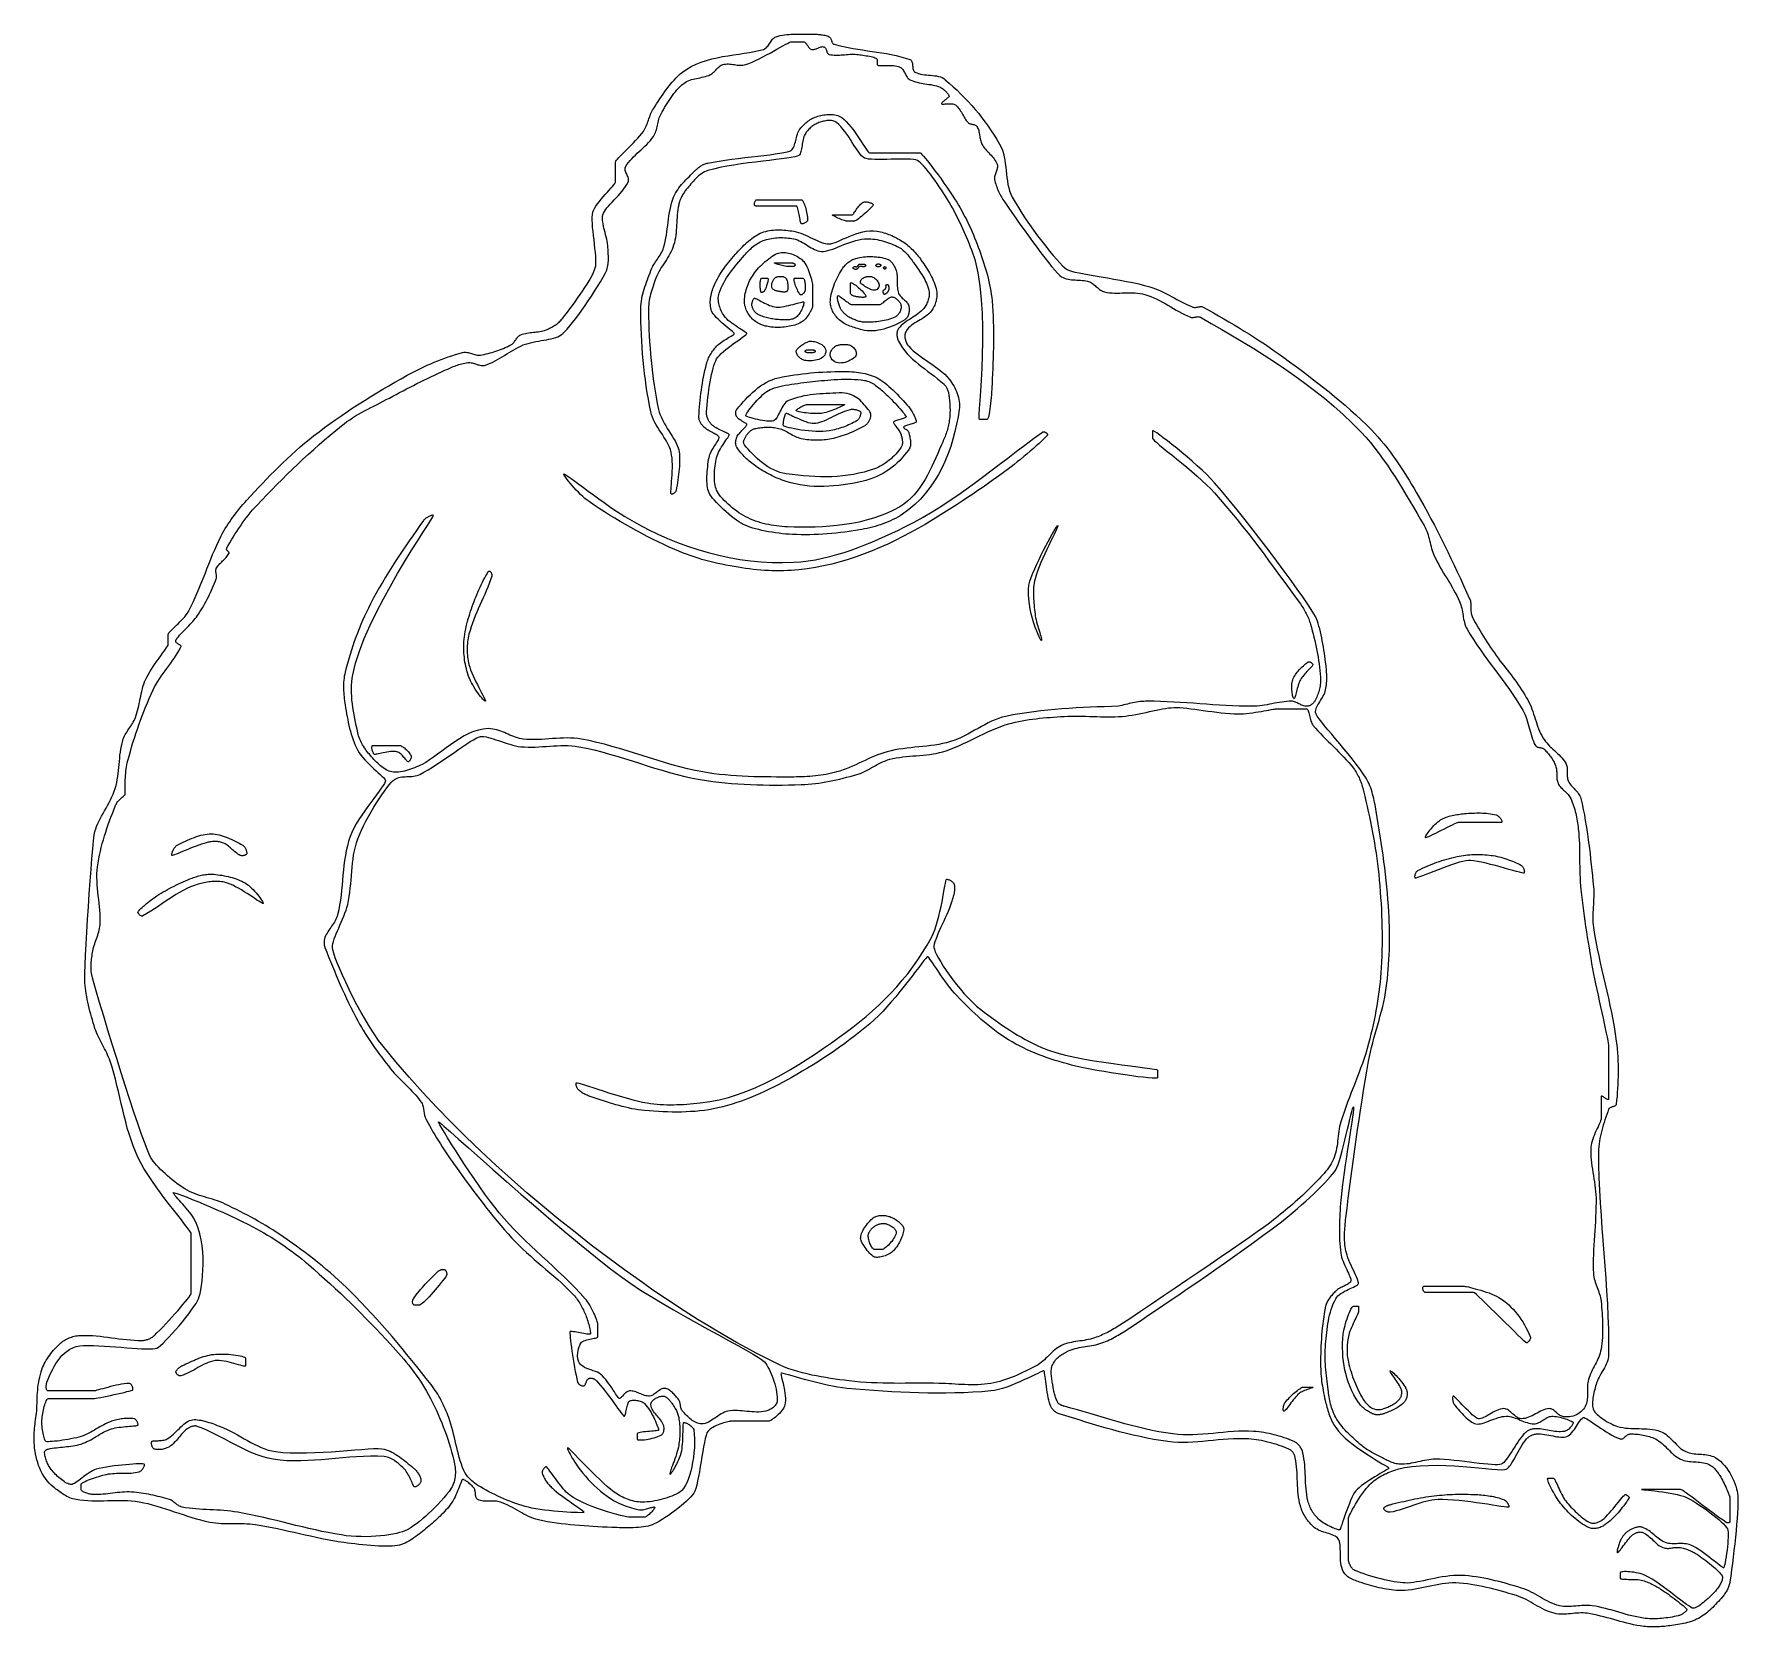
# Model space of a CAD drawing. Extents: x 4 to 678, y 18 to 648.
import ezdxf

# ---------------------------------------------------------------- set-up
doc = ezdxf.new("R2010")
doc.units = 0
doc.layers.add('Poly', color=3, linetype='CONTINUOUS')

msp = doc.modelspace()

# ---------------------------------------------------------------- linework, layer by layer
at = {"layer": 'Poly'}
for points in [[(297.5, 647), (298.34, 647.24), (299.19, 647.45), (300.05, 647.62), (300.91, 647.75), (301.78, 647.86), (302.66, 647.94), (303.54, 647.99), (304.42, 648.03), (305.3, 648.05), (306.19, 648.06), (307.08, 648.05), (307.97, 648.04), (308.85, 648.03), (309.74, 648.01), (310.62, 648), (311.5, 648)], [(311.5, 648), (311.94, 648), (312.39, 648), (312.84, 647.99), (313.29, 647.98), (313.73, 647.96), (314.18, 647.94), (314.63, 647.9), (315.08, 647.86), (315.52, 647.8), (315.96, 647.74), (316.4, 647.66), (316.83, 647.56), (317.26, 647.45), (317.68, 647.32), (318.09, 647.17), (318.5, 647)], [(260.5, 633), (262.18, 634.22), (263.99, 635.27), (265.89, 636.18), (267.89, 636.97), (269.95, 637.63), (272.07, 638.2), (274.22, 638.69), (276.39, 639.12), (278.57, 639.49), (280.73, 639.83), (282.86, 640.14), (284.95, 640.46), (286.97, 640.79), (288.92, 641.14), (290.76, 641.54), (292.5, 642)], [(285.5, 636), (286.74, 636.45), (288.06, 637), (289.44, 637.62), (290.86, 638.3), (292.29, 639.03), (293.73, 639.78), (295.14, 640.54), (296.51, 641.3), (297.82, 642.02), (299.04, 642.71), (300.16, 643.34), (301.16, 643.89), (302.01, 644.35), (302.7, 644.7), (303.2, 644.92), (303.5, 645)], [(292.5, 642), (292.9, 642.16), (293.27, 642.38), (293.61, 642.65), (293.92, 642.96), (294.21, 643.31), (294.48, 643.69), (294.75, 644.08), (295, 644.48), (295.26, 644.89), (295.53, 645.28), (295.8, 645.66), (296.09, 646.01), (296.4, 646.33), (296.73, 646.61), (297.1, 646.83), (297.5, 647)], [(303.5, 645), (303.56, 645), (303.71, 645), (303.96, 645), (304.28, 645), (304.66, 645), (305.08, 645), (305.53, 645), (306, 645), (306.47, 645), (306.92, 645), (307.34, 645), (307.72, 645), (308.04, 645), (308.29, 645), (308.44, 645), (308.5, 645)], [(308.5, 645), (308.68, 644.97), (308.86, 644.89), (309.03, 644.75), (309.2, 644.58), (309.36, 644.37), (309.53, 644.14), (309.69, 643.89), (309.86, 643.63), (310.03, 643.36), (310.21, 643.1), (310.4, 642.85), (310.59, 642.61), (310.8, 642.4), (311.02, 642.23), (311.25, 642.09), (311.5, 642)], [(311.5, 642), (311.81, 641.95), (312.12, 641.94), (312.43, 641.98), (312.75, 642.05), (313.06, 642.14), (313.38, 642.26), (313.69, 642.39), (314.01, 642.52), (314.32, 642.65), (314.63, 642.78), (314.95, 642.89), (315.26, 642.98), (315.57, 643.05), (315.88, 643.07), (316.19, 643.06), (316.5, 643)], [(316.5, 643), (316.7, 642.91), (316.87, 642.79), (317.01, 642.62), (317.14, 642.43), (317.24, 642.21), (317.33, 641.98), (317.42, 641.73), (317.49, 641.48), (317.57, 641.23), (317.66, 640.98), (317.75, 640.75), (317.86, 640.54), (317.98, 640.35), (318.13, 640.19), (318.3, 640.07), (318.5, 640)], [(318.5, 647), (318.69, 646.89), (318.85, 646.74), (318.99, 646.57), (319.11, 646.37), (319.22, 646.15), (319.31, 645.92), (319.4, 645.68), (319.48, 645.44), (319.56, 645.2), (319.65, 644.96), (319.74, 644.74), (319.85, 644.54), (319.98, 644.36), (320.13, 644.2), (320.3, 644.08), (320.5, 644)], [(320.5, 644), (322.35, 643.51), (324.21, 643.09), (326.09, 642.71), (327.97, 642.36), (329.87, 642.05), (331.76, 641.76), (333.66, 641.48), (335.56, 641.21), (337.46, 640.93), (339.36, 640.63), (341.25, 640.3), (343.12, 639.95), (344.99, 639.55), (346.84, 639.1), (348.68, 638.58), (350.5, 638)], [(271.5, 632), (271.85, 632.19), (272.18, 632.41), (272.5, 632.66), (272.8, 632.93), (273.1, 633.22), (273.39, 633.52), (273.67, 633.82), (273.95, 634.13), (274.23, 634.43), (274.52, 634.72), (274.82, 635), (275.12, 635.26), (275.44, 635.49), (275.77, 635.7), (276.13, 635.87), (276.5, 636)], [(276.5, 636), (277.05, 636.13), (277.6, 636.2), (278.16, 636.22), (278.72, 636.21), (279.29, 636.17), (279.86, 636.11), (280.44, 636.04), (281.01, 635.95), (281.59, 635.87), (282.16, 635.8), (282.73, 635.75), (283.3, 635.72), (283.86, 635.72), (284.41, 635.76), (284.96, 635.85), (285.5, 636)], [(318.5, 640), (319.17, 639.87), (319.85, 639.78), (320.53, 639.73), (321.21, 639.71), (321.9, 639.71), (322.59, 639.74), (323.28, 639.78), (323.97, 639.83), (324.67, 639.89), (325.36, 639.95), (326.05, 640), (326.75, 640.05), (327.44, 640.07), (328.13, 640.08), (328.81, 640.05), (329.5, 640)], [(329.5, 640), (330.04, 639.94), (330.63, 639.87), (331.25, 639.79), (331.9, 639.71), (332.57, 639.61), (333.23, 639.5), (333.89, 639.39), (334.53, 639.27), (335.13, 639.14), (335.69, 639), (336.2, 638.85), (336.63, 638.69), (337, 638.53), (337.27, 638.36), (337.44, 638.18), (337.5, 638)], [(337.5, 638), (337.5, 637.98), (337.5, 637.91), (337.5, 637.82), (337.5, 637.69), (337.5, 637.54), (337.5, 637.37), (337.5, 637.19), (337.5, 637), (337.5, 636.81), (337.5, 636.63), (337.5, 636.46), (337.5, 636.31), (337.5, 636.18), (337.5, 636.09), (337.5, 636.02), (337.5, 636)], [(337.5, 636), (337.57, 635.84), (337.77, 635.72), (338.1, 635.64), (338.52, 635.6), (339.04, 635.58), (339.63, 635.58), (340.28, 635.59), (340.97, 635.6), (341.7, 635.61), (342.45, 635.61), (343.2, 635.59), (343.94, 635.55), (344.65, 635.48), (345.33, 635.37), (345.95, 635.21), (346.5, 635)], [(346.5, 635), (346.84, 634.81), (347.15, 634.57), (347.43, 634.29), (347.67, 633.98), (347.9, 633.64), (348.11, 633.28), (348.32, 632.9), (348.51, 632.52), (348.71, 632.14), (348.91, 631.77), (349.12, 631.4), (349.34, 631.06), (349.59, 630.74), (349.86, 630.45), (350.16, 630.2), (350.5, 630)], [(350.5, 638), (350.79, 637.86), (351.01, 637.65), (351.18, 637.4), (351.31, 637.1), (351.4, 636.76), (351.47, 636.4), (351.52, 636.01), (351.55, 635.62), (351.59, 635.22), (351.63, 634.82), (351.69, 634.44), (351.77, 634.07), (351.88, 633.74), (352.04, 633.45), (352.24, 633.2), (352.5, 633)], [(249, 618.5), (249.64, 619.47), (250.27, 620.44), (250.91, 621.42), (251.55, 622.39), (252.2, 623.37), (252.86, 624.33), (253.54, 625.29), (254.22, 626.23), (254.92, 627.16), (255.64, 628.07), (256.39, 628.96), (257.15, 629.83), (257.94, 630.67), (258.76, 631.48), (259.62, 632.26), (260.5, 633)], [(252, 616.5), (252.47, 617.32), (252.94, 618.13), (253.42, 618.95), (253.9, 619.77), (254.4, 620.58), (254.91, 621.38), (255.43, 622.18), (255.96, 622.96), (256.52, 623.73), (257.09, 624.48), (257.68, 625.21), (258.29, 625.92), (258.93, 626.61), (259.59, 627.27), (260.28, 627.9), (261, 628.5)], [(261, 628.5), (261.56, 628.9), (262.14, 629.24), (262.76, 629.54), (263.39, 629.79), (264.05, 630.01), (264.72, 630.19), (265.4, 630.36), (266.09, 630.51), (266.78, 630.65), (267.48, 630.79), (268.17, 630.94), (268.86, 631.1), (269.55, 631.28), (270.21, 631.48), (270.87, 631.72), (271.5, 632)], [(350.5, 630), (351.2, 629.68), (351.92, 629.41), (352.65, 629.18), (353.4, 628.98), (354.15, 628.81), (354.91, 628.66), (355.68, 628.53), (356.46, 628.41), (357.23, 628.29), (358, 628.16), (358.77, 628.03), (359.54, 627.88), (360.3, 627.71), (361.04, 627.51), (361.78, 627.28), (362.5, 627)], [(352.5, 633), (353.19, 632.66), (353.91, 632.39), (354.67, 632.19), (355.44, 632.04), (356.24, 631.94), (357.04, 631.86), (357.85, 631.79), (358.66, 631.73), (359.47, 631.67), (360.27, 631.58), (361.05, 631.47), (361.8, 631.31), (362.53, 631.09), (363.23, 630.81), (363.89, 630.45), (364.5, 630)], [(364.5, 630), (366.08, 628.63), (367.63, 627.23), (369.16, 625.8), (370.66, 624.33), (372.13, 622.84), (373.57, 621.31), (374.98, 619.76), (376.36, 618.17), (377.7, 616.56), (379.01, 614.91), (380.28, 613.24), (381.51, 611.55), (382.7, 609.82), (383.84, 608.07), (384.94, 606.3), (386, 604.5)], [(362.5, 627), (362.79, 626.86), (363.09, 626.69), (363.39, 626.49), (363.69, 626.27), (363.99, 626.02), (364.28, 625.77), (364.56, 625.5), (364.82, 625.23), (365.07, 624.96), (365.29, 624.7), (365.49, 624.44), (365.67, 624.21), (365.81, 623.99), (365.91, 623.79), (365.98, 623.63), (366, 623.5)], [(366, 623.5), (365.96, 623.38), (365.86, 623.22), (365.71, 623.05), (365.5, 622.86), (365.26, 622.66), (365, 622.44), (364.72, 622.21), (364.42, 621.99), (364.14, 621.76), (363.86, 621.54), (363.61, 621.32), (363.38, 621.12), (363.2, 620.93), (363.07, 620.76), (363, 620.62), (363, 620.5)], [(363, 620.5), (363.08, 620.42), (363.23, 620.36), (363.45, 620.34), (363.73, 620.34), (364.06, 620.35), (364.43, 620.38), (364.84, 620.41), (365.26, 620.44), (365.71, 620.47), (366.15, 620.48), (366.6, 620.48), (367.04, 620.45), (367.45, 620.4), (367.84, 620.31), (368.19, 620.18), (368.5, 620)], [(245, 609.5), (245.34, 610.01), (245.65, 610.54), (245.92, 611.09), (246.18, 611.65), (246.41, 612.22), (246.63, 612.8), (246.84, 613.38), (247.04, 613.97), (247.24, 614.56), (247.44, 615.15), (247.66, 615.74), (247.88, 616.31), (248.12, 616.88), (248.39, 617.44), (248.68, 617.98), (249, 618.5)], [(249, 607.5), (249.31, 608), (249.57, 608.53), (249.79, 609.07), (249.99, 609.63), (250.16, 610.2), (250.31, 610.78), (250.44, 611.37), (250.57, 611.96), (250.69, 612.55), (250.82, 613.14), (250.96, 613.73), (251.12, 614.31), (251.29, 614.88), (251.49, 615.43), (251.73, 615.98), (252, 616.5)], [(307, 610.5), (307.34, 610.92), (307.69, 611.33), (308.06, 611.74), (308.45, 612.13), (308.85, 612.51), (309.26, 612.88), (309.68, 613.23), (310.12, 613.57), (310.57, 613.88), (311.03, 614.18), (311.51, 614.46), (311.99, 614.72), (312.48, 614.95), (312.98, 615.16), (313.48, 615.34), (314, 615.5)], [(314, 615.5), (314.58, 615.65), (315.18, 615.79), (315.79, 615.92), (316.41, 616.03), (317.04, 616.12), (317.67, 616.19), (318.3, 616.23), (318.93, 616.25), (319.55, 616.23), (320.16, 616.18), (320.77, 616.1), (321.35, 615.97), (321.92, 615.8), (322.47, 615.58), (323, 615.32), (323.5, 615)], [(321.5, 613), (321.14, 613.24), (320.76, 613.44), (320.36, 613.6), (319.94, 613.72), (319.5, 613.79), (319.05, 613.84), (318.6, 613.85), (318.13, 613.83), (317.66, 613.79), (317.19, 613.73), (316.73, 613.64), (316.26, 613.53), (315.8, 613.42), (315.36, 613.29), (314.92, 613.15), (314.5, 613)], [(323.5, 615), (324.41, 614.28), (325.32, 613.41), (326.23, 612.44), (327.12, 611.37), (328, 610.23), (328.85, 609.06), (329.66, 607.88), (330.44, 606.71), (331.18, 605.59), (331.86, 604.53), (332.48, 603.56), (333.04, 602.71), (333.53, 602), (333.94, 601.46), (334.26, 601.12), (334.5, 601)], [(368.5, 620), (368.92, 619.67), (369.3, 619.3), (369.65, 618.91), (369.98, 618.49), (370.29, 618.05), (370.57, 617.59), (370.85, 617.12), (371.11, 616.64), (371.38, 616.15), (371.64, 615.67), (371.91, 615.19), (372.19, 614.71), (372.49, 614.26), (372.8, 613.81), (373.14, 613.39), (373.5, 613)], [(234, 597.5), (234.09, 597.75), (234.34, 598.12), (234.74, 598.6), (235.28, 599.18), (235.92, 599.84), (236.65, 600.57), (237.46, 601.37), (238.32, 602.22), (239.22, 603.11), (240.13, 604.03), (241.05, 604.96), (241.95, 605.9), (242.81, 606.84), (243.62, 607.76), (244.36, 608.65), (245, 609.5)], [(238, 595.5), (238.52, 596.37), (239.11, 597.19), (239.74, 597.98), (240.41, 598.74), (241.11, 599.48), (241.84, 600.19), (242.6, 600.89), (243.36, 601.59), (244.13, 602.28), (244.89, 602.97), (245.65, 603.67), (246.38, 604.39), (247.09, 605.12), (247.77, 605.88), (248.41, 606.67), (249, 607.5)], [(303.5, 602), (303.86, 602.33), (304.16, 602.73), (304.43, 603.18), (304.65, 603.67), (304.84, 604.2), (305.01, 604.76), (305.17, 605.35), (305.32, 605.95), (305.46, 606.56), (305.61, 607.17), (305.77, 607.78), (305.95, 608.38), (306.15, 608.96), (306.39, 609.51), (306.67, 610.02), (307, 610.5)], [(309, 608.5), (308.74, 608.01), (308.52, 607.47), (308.34, 606.91), (308.2, 606.32), (308.08, 605.72), (307.98, 605.1), (307.89, 604.49), (307.81, 603.87), (307.72, 603.27), (307.63, 602.69), (307.52, 602.13), (307.39, 601.61), (307.23, 601.13), (307.03, 600.7), (306.79, 600.32), (306.5, 600)], [(314.5, 613), (314.08, 612.84), (313.67, 612.66), (313.27, 612.46), (312.87, 612.24), (312.49, 612.01), (312.11, 611.76), (311.74, 611.49), (311.38, 611.21), (311.03, 610.91), (310.7, 610.6), (310.38, 610.28), (310.07, 609.94), (309.78, 609.6), (309.5, 609.24), (309.24, 608.87), (309, 608.5)], [(332.5, 599), (331.95, 599.36), (331.39, 599.88), (330.81, 600.53), (330.22, 601.31), (329.61, 602.18), (328.98, 603.13), (328.34, 604.14), (327.67, 605.19), (326.98, 606.28), (326.28, 607.36), (325.54, 608.44), (324.79, 609.49), (324.01, 610.48), (323.2, 611.41), (322.36, 612.26), (321.5, 613)], [(373.5, 613), (373.68, 612.85), (373.88, 612.72), (374.1, 612.62), (374.33, 612.54), (374.57, 612.47), (374.82, 612.41), (375.07, 612.36), (375.33, 612.31), (375.58, 612.26), (375.83, 612.21), (376.06, 612.14), (376.29, 612.06), (376.5, 611.96), (376.69, 611.83), (376.86, 611.68), (377, 611.5)], [(377, 611.5), (377.23, 611.11), (377.42, 610.7), (377.58, 610.28), (377.71, 609.85), (377.82, 609.4), (377.91, 608.95), (377.99, 608.5), (378.07, 608.04), (378.14, 607.58), (378.21, 607.12), (378.3, 606.66), (378.39, 606.21), (378.5, 605.77), (378.64, 605.33), (378.8, 604.91), (379, 604.5)], [(270.5, 597), (272.64, 597.42), (274.96, 597.81), (277.41, 598.17), (279.96, 598.52), (282.56, 598.85), (285.18, 599.16), (287.78, 599.46), (290.31, 599.75), (292.74, 600.04), (295.03, 600.31), (297.13, 600.59), (299.01, 600.86), (300.62, 601.14), (301.94, 601.42), (302.91, 601.7), (303.5, 602)], [(334.5, 601), (334.72, 601), (335.36, 601), (336.35, 601), (337.62, 601), (339.14, 601), (340.83, 601), (342.63, 601), (344.5, 601), (346.37, 601), (348.17, 601), (349.86, 601), (351.38, 601), (352.65, 601), (353.64, 601), (354.28, 601), (354.5, 601)], [(354.5, 601), (354.78, 600.86), (355.24, 600.45), (355.85, 599.79), (356.59, 598.93), (357.46, 597.87), (358.41, 596.65), (359.45, 595.3), (360.54, 593.84), (361.67, 592.3), (362.82, 590.71), (363.97, 589.09), (365.09, 587.46), (366.18, 585.87), (367.21, 584.32), (368.15, 582.86), (369, 581.5)], [(379, 604.5), (379.31, 603.96), (379.66, 603.44), (380.04, 602.94), (380.44, 602.45), (380.86, 601.97), (381.29, 601.5), (381.73, 601.04), (382.17, 600.57), (382.6, 600.11), (383.02, 599.64), (383.43, 599.15), (383.81, 598.66), (384.16, 598.15), (384.48, 597.62), (384.77, 597.07), (385, 596.5)], [(386, 604.5), (386.61, 603.3), (387.1, 602.06), (387.49, 600.78), (387.81, 599.47), (388.05, 598.14), (388.25, 596.78), (388.42, 595.41), (388.56, 594.03), (388.71, 592.66), (388.86, 591.28), (389.05, 589.92), (389.29, 588.58), (389.58, 587.26), (389.96, 585.97), (390.42, 584.71), (391, 583.5)], [(234, 589.5), (234, 589.59), (234, 589.84), (234, 590.24), (234, 590.75), (234, 591.36), (234, 592.03), (234, 592.75), (234, 593.5), (234, 594.25), (234, 594.97), (234, 595.64), (234, 596.25), (234, 596.76), (234, 597.16), (234, 597.41), (234, 597.5)], [(239, 589.5), (239.12, 589.85), (239.17, 590.21), (239.15, 590.58), (239.07, 590.96), (238.95, 591.35), (238.81, 591.74), (238.64, 592.13), (238.46, 592.52), (238.28, 592.92), (238.11, 593.31), (237.97, 593.69), (237.86, 594.07), (237.8, 594.45), (237.8, 594.81), (237.86, 595.16), (238, 595.5)], [(257, 583.5), (257.34, 584.27), (257.72, 585.02), (258.15, 585.74), (258.6, 586.45), (259.09, 587.14), (259.6, 587.81), (260.14, 588.47), (260.7, 589.12), (261.27, 589.75), (261.86, 590.38), (262.46, 590.99), (263.07, 591.6), (263.68, 592.21), (264.29, 592.81), (264.9, 593.4), (265.5, 594)], [(270.5, 594), (269.84, 593.77), (269.2, 593.48), (268.58, 593.15), (267.99, 592.77), (267.42, 592.35), (266.87, 591.9), (266.33, 591.42), (265.81, 590.92), (265.31, 590.39), (264.81, 589.85), (264.33, 589.29), (263.85, 588.73), (263.38, 588.17), (262.92, 587.6), (262.46, 587.05), (262, 586.5)], [(265.5, 594), (265.76, 594.26), (266.03, 594.51), (266.31, 594.75), (266.59, 594.99), (266.89, 595.22), (267.18, 595.45), (267.49, 595.66), (267.8, 595.87), (268.12, 596.06), (268.44, 596.24), (268.77, 596.4), (269.11, 596.56), (269.45, 596.69), (269.8, 596.81), (270.15, 596.92), (270.5, 597)], [(306.5, 600), (305.94, 599.72), (304.94, 599.45), (303.54, 599.19), (301.79, 598.92), (299.74, 598.65), (297.43, 598.37), (294.91, 598.07), (292.23, 597.76), (289.43, 597.42), (286.56, 597.05), (283.66, 596.65), (280.8, 596.22), (278, 595.74), (275.32, 595.21), (272.8, 594.63), (270.5, 594)], [(353.5, 598), (352.83, 598.24), (351.91, 598.41), (350.76, 598.52), (349.43, 598.57), (347.96, 598.59), (346.38, 598.58), (344.72, 598.54), (343.03, 598.5), (341.33, 598.45), (339.67, 598.42), (338.09, 598.41), (336.61, 598.42), (335.27, 598.48), (334.12, 598.59), (333.18, 598.76), (332.5, 599)], [(366, 581.5), (365.3, 582.64), (364.55, 583.84), (363.76, 585.09), (362.94, 586.36), (362.09, 587.64), (361.22, 588.92), (360.34, 590.18), (359.47, 591.41), (358.6, 592.58), (357.75, 593.68), (356.93, 594.7), (356.14, 595.62), (355.4, 596.43), (354.7, 597.11), (354.07, 597.63), (353.5, 598)], [(385, 596.5), (385.1, 596.14), (385.14, 595.78), (385.13, 595.41), (385.08, 595.04), (384.99, 594.66), (384.88, 594.29), (384.75, 593.91), (384.61, 593.53), (384.46, 593.15), (384.32, 592.77), (384.19, 592.39), (384.08, 592.01), (384, 591.63), (383.96, 591.25), (383.95, 590.87), (384, 590.5)], [(225, 577.5), (225.29, 578.24), (225.72, 579.04), (226.26, 579.9), (226.89, 580.8), (227.6, 581.73), (228.35, 582.67), (229.14, 583.6), (229.93, 584.52), (230.71, 585.4), (231.45, 586.24), (232.14, 587.02), (232.75, 587.73), (233.27, 588.34), (233.66, 588.85), (233.91, 589.24), (234, 589.5)], [(229, 576.5), (229.23, 577.14), (229.58, 577.81), (230.04, 578.51), (230.59, 579.24), (231.23, 580), (231.92, 580.78), (232.67, 581.58), (233.44, 582.4), (234.24, 583.24), (235.03, 584.09), (235.82, 584.97), (236.57, 585.85), (237.28, 586.75), (237.93, 587.66), (238.51, 588.58), (239, 589.5)], [(384, 590.5), (384.13, 589.9), (384.28, 589.3), (384.45, 588.71), (384.63, 588.12), (384.84, 587.53), (385.06, 586.95), (385.29, 586.38), (385.54, 585.81), (385.81, 585.24), (386.09, 584.69), (386.38, 584.14), (386.68, 583.59), (386.99, 583.06), (387.32, 582.53), (387.66, 582.01), (388, 581.5)], [(253, 563.5), (253.35, 564.73), (253.64, 565.97), (253.9, 567.22), (254.11, 568.48), (254.3, 569.75), (254.47, 571.02), (254.63, 572.3), (254.79, 573.58), (254.95, 574.85), (255.13, 576.12), (255.34, 577.38), (255.57, 578.63), (255.85, 579.87), (256.17, 581.1), (256.55, 582.31), (257, 583.5)], [(259, 580.5), (258.8, 579.51), (258.64, 578.52), (258.51, 577.52), (258.41, 576.51), (258.33, 575.5), (258.26, 574.49), (258.21, 573.47), (258.15, 572.46), (258.09, 571.45), (258.02, 570.44), (257.93, 569.43), (257.82, 568.43), (257.67, 567.43), (257.49, 566.45), (257.27, 565.47), (257, 564.5)], [(262, 586.5), (261.73, 586.18), (261.48, 585.84), (261.23, 585.5), (260.99, 585.15), (260.76, 584.79), (260.54, 584.43), (260.34, 584.06), (260.14, 583.68), (259.96, 583.3), (259.78, 582.91), (259.62, 582.51), (259.47, 582.12), (259.34, 581.72), (259.21, 581.31), (259.1, 580.91), (259, 580.5)], [(289.5, 580), (289.33, 580.03), (289.19, 580.11), (289.09, 580.23), (289.02, 580.39), (288.97, 580.58), (288.96, 580.79), (288.97, 581.02), (289, 581.25), (289.06, 581.48), (289.14, 581.71), (289.24, 581.92), (289.36, 582.11), (289.5, 582.27), (289.65, 582.39), (289.82, 582.47), (290, 582.5)], [(305.5, 580), (305.32, 580), (304.81, 580), (304.02, 580), (303, 580), (301.79, 580), (300.44, 580), (298.99, 580), (297.5, 580), (296.01, 580), (294.56, 580), (293.21, 580), (292, 580), (290.98, 580), (290.19, 580), (289.68, 580), (289.5, 580)], [(290, 582.5), (290.2, 582.5), (290.75, 582.5), (291.61, 582.5), (292.73, 582.5), (294.06, 582.5), (295.54, 582.5), (297.12, 582.5), (298.75, 582.5), (300.38, 582.5), (301.96, 582.5), (303.44, 582.5), (304.77, 582.5), (305.89, 582.5), (306.75, 582.5), (307.3, 582.5), (307.5, 582.5)], [(307.5, 573), (307.4, 573.11), (307.3, 573.36), (307.2, 573.73), (307.1, 574.18), (307, 574.72), (306.89, 575.31), (306.78, 575.94), (306.67, 576.58), (306.55, 577.22), (306.43, 577.84), (306.3, 578.42), (306.16, 578.94), (306.01, 579.37), (305.85, 579.71), (305.68, 579.92), (305.5, 580)], [(307.5, 582.5), (307.69, 582.44), (307.89, 582.26), (308.1, 581.99), (308.31, 581.62), (308.52, 581.18), (308.73, 580.66), (308.93, 580.1), (309.12, 579.49), (309.31, 578.85), (309.47, 578.19), (309.62, 577.52), (309.75, 576.86), (309.85, 576.22), (309.93, 575.6), (309.98, 575.02), (310, 574.5)], [(327.5, 576.5), (327.69, 576.55), (327.9, 576.68), (328.12, 576.89), (328.35, 577.17), (328.59, 577.5), (328.85, 577.87), (329.11, 578.27), (329.39, 578.7), (329.68, 579.13), (329.98, 579.56), (330.29, 579.98), (330.61, 580.38), (330.94, 580.74), (331.28, 581.05), (331.64, 581.31), (332, 581.5)], [(336, 580.5), (335.95, 580.33), (335.76, 580.06), (335.44, 579.69), (335.03, 579.24), (334.52, 578.74), (333.95, 578.19), (333.33, 577.62), (332.68, 577.04), (332.01, 576.46), (331.35, 575.91), (330.71, 575.39), (330.11, 574.94), (329.58, 574.55), (329.11, 574.26), (328.75, 574.07), (328.5, 574)], [(332, 581.5), (332.25, 581.58), (332.53, 581.63), (332.83, 581.65), (333.14, 581.64), (333.46, 581.62), (333.79, 581.56), (334.11, 581.5), (334.43, 581.41), (334.73, 581.31), (335.01, 581.21), (335.27, 581.09), (335.5, 580.97), (335.69, 580.85), (335.84, 580.73), (335.95, 580.61), (336, 580.5)], [(375, 562.5), (374.52, 563.72), (374.02, 564.94), (373.53, 566.16), (373.02, 567.38), (372.51, 568.59), (371.98, 569.8), (371.45, 571), (370.9, 572.2), (370.34, 573.39), (369.77, 574.57), (369.18, 575.75), (368.58, 576.92), (367.96, 578.08), (367.32, 579.23), (366.67, 580.37), (366, 581.5)], [(369, 581.5), (369.68, 580.37), (370.34, 579.24), (370.98, 578.09), (371.61, 576.94), (372.23, 575.77), (372.83, 574.6), (373.41, 573.42), (373.98, 572.23), (374.54, 571.04), (375.07, 569.83), (375.6, 568.62), (376.11, 567.41), (376.6, 566.19), (377.08, 564.96), (377.55, 563.73), (378, 562.5)], [(388, 581.5), (389.37, 579.51), (390.85, 577.39), (392.41, 575.16), (394.03, 572.86), (395.69, 570.53), (397.37, 568.2), (399.04, 565.89), (400.7, 563.65), (402.3, 561.51), (403.84, 559.5), (405.3, 557.65), (406.64, 555.99), (407.85, 554.57), (408.91, 553.4), (409.8, 552.54), (410.5, 552)], [(391, 583.5), (392.13, 581.47), (393.41, 579.35), (394.8, 577.15), (396.28, 574.91), (397.83, 572.65), (399.43, 570.41), (401.04, 568.21), (402.66, 566.08), (404.24, 564.05), (405.77, 562.15), (407.23, 560.4), (408.58, 558.84), (409.81, 557.49), (410.89, 556.38), (411.79, 555.54), (412.5, 555)], [(226, 555.5), (226.16, 556.36), (226.22, 557.44), (226.21, 558.7), (226.14, 560.1), (226.02, 561.62), (225.86, 563.24), (225.67, 564.91), (225.48, 566.6), (225.28, 568.3), (225.1, 569.96), (224.94, 571.56), (224.83, 573.06), (224.76, 574.43), (224.76, 575.65), (224.83, 576.68), (225, 577.5)], [(231, 563.5), (230.94, 564.33), (230.82, 565.18), (230.67, 566.04), (230.49, 566.91), (230.28, 567.78), (230.06, 568.66), (229.83, 569.53), (229.61, 570.39), (229.4, 571.24), (229.21, 572.08), (229.05, 572.89), (228.92, 573.68), (228.85, 574.44), (228.83, 575.16), (228.88, 575.85), (229, 576.5)], [(310, 574.5), (309.98, 574.32), (309.92, 574.15), (309.82, 573.98), (309.69, 573.83), (309.53, 573.68), (309.35, 573.54), (309.16, 573.42), (308.96, 573.3), (308.74, 573.21), (308.53, 573.12), (308.32, 573.06), (308.12, 573.01), (307.93, 572.97), (307.76, 572.96), (307.62, 572.97), (307.5, 573)], [(325.5, 574), (325.26, 574.03), (324.94, 574.11), (324.54, 574.23), (324.08, 574.39), (323.58, 574.58), (323.06, 574.79), (322.52, 575.02), (322, 575.25), (321.5, 575.48), (321.04, 575.71), (320.63, 575.92), (320.3, 576.11), (320.05, 576.27), (319.91, 576.39), (319.89, 576.47), (320, 576.5)], [(320, 576.5), (320.08, 576.5), (320.32, 576.5), (320.69, 576.5), (321.17, 576.5), (321.74, 576.5), (322.37, 576.5), (323.05, 576.5), (323.75, 576.5), (324.45, 576.5), (325.13, 576.5), (325.76, 576.5), (326.33, 576.5), (326.81, 576.5), (327.18, 576.5), (327.42, 576.5), (327.5, 576.5)], [(328.5, 574), (328.47, 574), (328.37, 574), (328.22, 574), (328.03, 574), (327.8, 574), (327.55, 574), (327.28, 574), (327, 574), (326.72, 574), (326.45, 574), (326.2, 574), (325.97, 574), (325.78, 574), (325.63, 574), (325.53, 574), (325.5, 574)], [(282, 561.5), (282.54, 562.1), (283.09, 562.69), (283.66, 563.29), (284.23, 563.88), (284.82, 564.47), (285.41, 565.04), (286.02, 565.61), (286.64, 566.15), (287.27, 566.67), (287.91, 567.17), (288.56, 567.65), (289.22, 568.09), (289.9, 568.5), (290.59, 568.88), (291.29, 569.21), (292, 569.5)], [(285, 560.5), (285.41, 560.97), (285.84, 561.44), (286.27, 561.9), (286.72, 562.36), (287.18, 562.8), (287.65, 563.23), (288.13, 563.65), (288.63, 564.05), (289.13, 564.44), (289.65, 564.81), (290.18, 565.15), (290.72, 565.47), (291.27, 565.77), (291.84, 566.04), (292.41, 566.29), (293, 566.5)], [(292, 569.5), (292.73, 569.75), (293.47, 569.96), (294.22, 570.14), (294.99, 570.28), (295.77, 570.39), (296.56, 570.47), (297.35, 570.52), (298.15, 570.55), (298.95, 570.55), (299.75, 570.53), (300.55, 570.48), (301.35, 570.42), (302.15, 570.34), (302.94, 570.24), (303.72, 570.13), (304.5, 570)], [(293, 566.5), (293.69, 566.71), (294.38, 566.9), (295.09, 567.06), (295.8, 567.2), (296.52, 567.31), (297.25, 567.39), (297.97, 567.45), (298.7, 567.49), (299.44, 567.5), (300.17, 567.49), (300.9, 567.46), (301.63, 567.41), (302.35, 567.34), (303.07, 567.24), (303.79, 567.13), (304.5, 567)], [(304.5, 570), (305.42, 569.81), (306.36, 569.54), (307.3, 569.22), (308.24, 568.85), (309.18, 568.45), (310.12, 568.02), (311.06, 567.58), (311.98, 567.14), (312.88, 566.71), (313.77, 566.3), (314.63, 565.93), (315.47, 565.61), (316.28, 565.34), (317.06, 565.14), (317.8, 565.02), (318.5, 565)], [(304.5, 567), (305.23, 566.82), (305.95, 566.57), (306.66, 566.27), (307.35, 565.92), (308.04, 565.54), (308.72, 565.14), (309.39, 564.72), (310.06, 564.3), (310.73, 563.89), (311.4, 563.49), (312.06, 563.12), (312.74, 562.78), (313.42, 562.49), (314.1, 562.26), (314.8, 562.09), (315.5, 562)], [(315.5, 562), (316.25, 562.01), (317.08, 562.12), (317.97, 562.33), (318.93, 562.61), (319.94, 562.96), (320.99, 563.36), (322.09, 563.8), (323.21, 564.25), (324.36, 564.72), (325.53, 565.17), (326.71, 565.61), (327.89, 566.02), (329.07, 566.37), (330.23, 566.66), (331.38, 566.88), (332.5, 567)], [(318.5, 565), (319.22, 565.09), (320.04, 565.3), (320.94, 565.61), (321.91, 566), (322.96, 566.45), (324.07, 566.95), (325.25, 567.46), (326.47, 567.98), (327.75, 568.49), (329.06, 568.96), (330.42, 569.38), (331.8, 569.72), (333.2, 569.98), (334.62, 570.12), (336.06, 570.14), (337.5, 570)], [(332.5, 567), (333.33, 567.04), (334.17, 567.04), (335, 567), (335.84, 566.93), (336.68, 566.83), (337.51, 566.69), (338.34, 566.53), (339.16, 566.34), (339.99, 566.12), (340.8, 565.88), (341.61, 565.62), (342.41, 565.33), (343.2, 565.03), (343.98, 564.7), (344.74, 564.36), (345.5, 564)], [(337.5, 570), (338.16, 569.89), (338.83, 569.76), (339.48, 569.6), (340.14, 569.43), (340.79, 569.23), (341.43, 569.02), (342.07, 568.79), (342.71, 568.54), (343.33, 568.27), (343.95, 567.99), (344.57, 567.69), (345.17, 567.38), (345.77, 567.06), (346.35, 566.72), (346.93, 566.36), (347.5, 566)], [(230, 553.5), (230.27, 554.06), (230.5, 554.64), (230.69, 555.23), (230.84, 555.84), (230.96, 556.45), (231.05, 557.08), (231.11, 557.71), (231.15, 558.35), (231.16, 559), (231.16, 559.64), (231.15, 560.29), (231.13, 560.94), (231.1, 561.59), (231.06, 562.23), (231.03, 562.87), (231, 563.5)], [(248, 554.5), (248.24, 555.09), (248.52, 555.67), (248.82, 556.24), (249.15, 556.8), (249.49, 557.35), (249.84, 557.9), (250.21, 558.44), (250.57, 558.98), (250.93, 559.52), (251.29, 560.06), (251.63, 560.61), (251.96, 561.16), (252.26, 561.73), (252.54, 562.3), (252.79, 562.89), (253, 563.5)], [(257, 564.5), (256.7, 563.63), (256.35, 562.78), (255.96, 561.95), (255.54, 561.13), (255.09, 560.33), (254.61, 559.53), (254.12, 558.74), (253.62, 557.96), (253.11, 557.18), (252.61, 556.39), (252.11, 555.6), (251.63, 554.81), (251.18, 554), (250.75, 553.18), (250.35, 552.35), (250, 551.5)], [(273, 548.5), (273.41, 549.4), (273.85, 550.29), (274.31, 551.16), (274.8, 552.02), (275.31, 552.87), (275.84, 553.71), (276.39, 554.53), (276.96, 555.35), (277.55, 556.15), (278.15, 556.94), (278.77, 557.73), (279.4, 558.5), (280.04, 559.26), (280.68, 560.02), (281.34, 560.76), (282, 561.5)], [(275, 545.5), (275.38, 546.56), (275.81, 547.59), (276.29, 548.61), (276.81, 549.61), (277.37, 550.59), (277.97, 551.55), (278.59, 552.49), (279.25, 553.43), (279.92, 554.35), (280.62, 555.25), (281.33, 556.15), (282.05, 557.03), (282.79, 557.91), (283.53, 558.78), (284.26, 559.64), (285, 560.5)], [(289, 553.5), (289.5, 554.15), (290.05, 554.81), (290.63, 555.47), (291.25, 556.13), (291.9, 556.78), (292.57, 557.41), (293.25, 558.03), (293.94, 558.61), (294.63, 559.16), (295.32, 559.66), (296, 560.12), (296.66, 560.53), (297.29, 560.88), (297.9, 561.16), (298.47, 561.37), (299, 561.5)], [(299, 561.5), (299.52, 561.57), (300.07, 561.6), (300.64, 561.59), (301.23, 561.55), (301.83, 561.47), (302.44, 561.35), (303.06, 561.2), (303.67, 561.02), (304.28, 560.8), (304.88, 560.56), (305.46, 560.28), (306.03, 559.98), (306.57, 559.65), (307.08, 559.29), (307.56, 558.91), (308, 558.5)], [(330, 559.5), (330.71, 559.63), (331.43, 559.74), (332.15, 559.84), (332.87, 559.91), (333.6, 559.96), (334.33, 559.99), (335.06, 560), (335.8, 559.99), (336.53, 559.95), (337.25, 559.89), (337.98, 559.81), (338.7, 559.7), (339.41, 559.56), (340.12, 559.4), (340.81, 559.21), (341.5, 559)], [(345.5, 564), (346.01, 563.73), (346.5, 563.44), (346.97, 563.12), (347.43, 562.77), (347.87, 562.4), (348.3, 562.01), (348.71, 561.6), (349.12, 561.18), (349.51, 560.75), (349.89, 560.3), (350.26, 559.84), (350.62, 559.38), (350.97, 558.91), (351.32, 558.44), (351.66, 557.97), (352, 557.5)], [(347.5, 566), (348.05, 565.63), (348.59, 565.24), (349.12, 564.84), (349.64, 564.42), (350.14, 563.99), (350.64, 563.54), (351.13, 563.08), (351.6, 562.61), (352.07, 562.13), (352.52, 561.64), (352.96, 561.14), (353.39, 560.63), (353.81, 560.11), (354.22, 559.58), (354.62, 559.04), (355, 558.5)], [(378, 495.5), (377.89, 496.02), (377.93, 497.5), (378.07, 499.86), (378.29, 502.97), (378.55, 506.75), (378.82, 511.08), (379.08, 515.87), (379.27, 521.01), (379.38, 526.4), (379.37, 531.94), (379.21, 537.52), (378.87, 543.04), (378.31, 548.4), (377.5, 553.5), (376.41, 558.24), (375, 562.5)], [(378, 562.5), (378.43, 561.28), (378.85, 560.06), (379.27, 558.84), (379.67, 557.61), (380.06, 556.37), (380.43, 555.13), (380.79, 553.89), (381.13, 552.64), (381.45, 551.39), (381.75, 550.13), (382.02, 548.87), (382.27, 547.6), (382.5, 546.33), (382.7, 545.06), (382.86, 543.78), (383, 542.5)], [(212.5, 529), (213.17, 529.54), (213.97, 530.32), (214.89, 531.32), (215.92, 532.52), (217.02, 533.88), (218.19, 535.39), (219.41, 537.03), (220.67, 538.76), (221.94, 540.58), (223.22, 542.44), (224.48, 544.34), (225.71, 546.25), (226.9, 548.14), (228.02, 550), (229.06, 551.79), (230, 553.5)], [(213, 535.5), (213.95, 536.71), (214.94, 537.98), (215.95, 539.31), (216.97, 540.69), (217.99, 542.09), (219, 543.51), (219.99, 544.93), (220.95, 546.33), (221.86, 547.72), (222.71, 549.06), (223.5, 550.34), (224.21, 551.56), (224.82, 552.7), (225.33, 553.75), (225.73, 554.69), (226, 555.5)], [(244, 539.5), (244.02, 540.47), (244.1, 541.43), (244.21, 542.39), (244.37, 543.35), (244.56, 544.3), (244.79, 545.24), (245.04, 546.19), (245.32, 547.12), (245.62, 548.06), (245.94, 548.99), (246.27, 549.92), (246.61, 550.84), (246.96, 551.76), (247.31, 552.68), (247.66, 553.59), (248, 554.5)], [(285, 542.5), (285.04, 543.23), (285.11, 543.96), (285.21, 544.69), (285.34, 545.42), (285.51, 546.15), (285.7, 546.87), (285.92, 547.58), (286.17, 548.28), (286.45, 548.98), (286.75, 549.67), (287.07, 550.34), (287.41, 551), (287.78, 551.65), (288.17, 552.29), (288.57, 552.9), (289, 553.5)], [(303, 556), (302.58, 556), (302.11, 556.03), (301.6, 556.09), (301.05, 556.18), (300.5, 556.29), (299.93, 556.42), (299.38, 556.56), (298.85, 556.7), (298.36, 556.85), (297.92, 556.99), (297.53, 557.13), (297.23, 557.25), (297.01, 557.35), (296.89, 557.43), (296.88, 557.48), (297, 557.5)], [(297, 557.5), (297.07, 557.5), (297.28, 557.5), (297.6, 557.5), (298.02, 557.5), (298.51, 557.5), (299.06, 557.5), (299.64, 557.5), (300.25, 557.5), (300.86, 557.5), (301.44, 557.5), (301.99, 557.5), (302.48, 557.5), (302.9, 557.5), (303.22, 557.5), (303.43, 557.5), (303.5, 557.5)], [(305, 556.5), (304.96, 556.38), (304.89, 556.29), (304.81, 556.21), (304.71, 556.15), (304.6, 556.1), (304.47, 556.06), (304.34, 556.03), (304.19, 556.02), (304.04, 556), (303.89, 556), (303.73, 556), (303.58, 556), (303.43, 556), (303.28, 556.01), (303.13, 556), (303, 556)], [(303.5, 557.5), (303.68, 557.5), (303.86, 557.49), (304.02, 557.47), (304.18, 557.44), (304.33, 557.41), (304.46, 557.36), (304.58, 557.31), (304.69, 557.26), (304.78, 557.19), (304.86, 557.12), (304.93, 557.04), (304.98, 556.95), (305.01, 556.85), (305.03, 556.74), (305.02, 556.62), (305, 556.5)], [(308, 558.5), (308.46, 557.98), (308.9, 557.38), (309.31, 556.72), (309.7, 556.01), (310.05, 555.26), (310.38, 554.48), (310.68, 553.7), (310.95, 552.92), (311.19, 552.16), (311.4, 551.43), (311.58, 550.75), (311.73, 550.13), (311.85, 549.58), (311.93, 549.11), (311.98, 548.75), (312, 548.5)], [(319, 542.5), (319.08, 543.37), (319.21, 544.23), (319.37, 545.09), (319.57, 545.94), (319.8, 546.78), (320.07, 547.62), (320.36, 548.45), (320.68, 549.27), (321.03, 550.09), (321.4, 550.89), (321.79, 551.69), (322.2, 552.48), (322.63, 553.25), (323.07, 554.01), (323.53, 554.76), (324, 555.5)], [(324, 555.5), (324.26, 555.87), (324.54, 556.23), (324.84, 556.58), (325.16, 556.91), (325.5, 557.23), (325.85, 557.53), (326.22, 557.81), (326.61, 558.08), (327, 558.33), (327.41, 558.56), (327.83, 558.77), (328.25, 558.96), (328.68, 559.13), (329.12, 559.28), (329.56, 559.4), (330, 559.5)], [(328, 555.5), (328, 555.54), (328.01, 555.59), (328.03, 555.63), (328.05, 555.67), (328.07, 555.71), (328.1, 555.74), (328.13, 555.78), (328.17, 555.81), (328.2, 555.84), (328.24, 555.87), (328.28, 555.9), (328.33, 555.92), (328.37, 555.95), (328.41, 555.97), (328.46, 555.98), (328.5, 556)], [(328.5, 555), (328.46, 555.02), (328.41, 555.03), (328.37, 555.05), (328.33, 555.08), (328.28, 555.1), (328.24, 555.13), (328.2, 555.16), (328.17, 555.19), (328.13, 555.22), (328.1, 555.26), (328.07, 555.29), (328.05, 555.33), (328.03, 555.37), (328.01, 555.41), (328, 555.46), (328, 555.5)], [(328.5, 556), (328.56, 556.02), (328.62, 556.03), (328.68, 556.03), (328.75, 556.03), (328.81, 556.03), (328.87, 556.02), (328.94, 556.01), (329, 556), (329.06, 555.99), (329.13, 555.98), (329.19, 555.97), (329.25, 555.97), (329.32, 555.97), (329.38, 555.97), (329.44, 555.98), (329.5, 556)], [(329.5, 555), (329.44, 554.97), (329.38, 554.95), (329.32, 554.94), (329.26, 554.92), (329.2, 554.91), (329.14, 554.91), (329.07, 554.9), (329.01, 554.9), (328.94, 554.91), (328.88, 554.91), (328.81, 554.92), (328.75, 554.93), (328.68, 554.95), (328.62, 554.96), (328.56, 554.98), (328.5, 555)], [(329.5, 556), (329.54, 556.02), (329.58, 556.04), (329.61, 556.06), (329.65, 556.09), (329.68, 556.12), (329.71, 556.15), (329.74, 556.18), (329.77, 556.22), (329.8, 556.25), (329.83, 556.29), (329.86, 556.33), (329.88, 556.36), (329.91, 556.4), (329.94, 556.43), (329.97, 556.47), (330, 556.5)], [(330.5, 556), (330.42, 555.97), (330.35, 555.92), (330.28, 555.87), (330.21, 555.81), (330.15, 555.74), (330.1, 555.67), (330.04, 555.6), (329.99, 555.52), (329.94, 555.45), (329.88, 555.37), (329.83, 555.3), (329.77, 555.22), (329.71, 555.16), (329.65, 555.1), (329.58, 555.04), (329.5, 555)], [(330, 556.5), (330.03, 556.53), (330.06, 556.57), (330.09, 556.6), (330.12, 556.64), (330.14, 556.68), (330.17, 556.72), (330.2, 556.75), (330.23, 556.79), (330.26, 556.83), (330.29, 556.86), (330.32, 556.89), (330.35, 556.92), (330.38, 556.95), (330.42, 556.97), (330.46, 556.99), (330.5, 557)], [(330.5, 557), (330.59, 557.02), (330.68, 557.03), (330.78, 557.05), (330.87, 557.05), (330.96, 557.05), (331.06, 557.05), (331.15, 557.05), (331.24, 557.05), (331.34, 557.04), (331.43, 557.03), (331.53, 557.02), (331.62, 557.02), (331.72, 557.01), (331.81, 557), (331.91, 557), (332, 557)], [(332.5, 556), (332.38, 555.98), (332.25, 555.97), (332.13, 555.97), (332, 555.97), (331.87, 555.98), (331.75, 556), (331.62, 556.01), (331.49, 556.03), (331.36, 556.05), (331.24, 556.06), (331.11, 556.07), (330.99, 556.07), (330.86, 556.07), (330.74, 556.06), (330.62, 556.03), (330.5, 556)], [(332, 557), (332.03, 557), (332.06, 557), (332.1, 557.01), (332.13, 557.01), (332.16, 557.02), (332.19, 557.02), (332.22, 557.02), (332.26, 557.03), (332.29, 557.03), (332.32, 557.03), (332.35, 557.03), (332.38, 557.03), (332.41, 557.03), (332.44, 557.02), (332.47, 557.01), (332.5, 557)], [(332.5, 557), (332.54, 556.98), (332.58, 556.96), (332.62, 556.93), (332.67, 556.91), (332.71, 556.88), (332.75, 556.86), (332.79, 556.83), (332.83, 556.8), (332.86, 556.77), (332.9, 556.73), (332.93, 556.7), (332.95, 556.66), (332.97, 556.62), (332.99, 556.58), (333, 556.54), (333, 556.5)], [(333, 556.5), (333, 556.46), (332.99, 556.41), (332.97, 556.37), (332.95, 556.33), (332.93, 556.29), (332.9, 556.25), (332.87, 556.21), (332.84, 556.18), (332.8, 556.15), (332.76, 556.12), (332.72, 556.09), (332.68, 556.06), (332.63, 556.04), (332.59, 556.03), (332.54, 556.01), (332.5, 556)], [(337, 556.5), (337, 556.5), (337.01, 556.52), (337.03, 556.54), (337.05, 556.57), (337.07, 556.6), (337.1, 556.64), (337.13, 556.68), (337.17, 556.72), (337.2, 556.77), (337.24, 556.81), (337.28, 556.85), (337.33, 556.89), (337.37, 556.93), (337.41, 556.96), (337.46, 556.98), (337.5, 557)], [(337.5, 556), (337.46, 556.02), (337.41, 556.04), (337.37, 556.07), (337.33, 556.11), (337.28, 556.15), (337.24, 556.19), (337.2, 556.23), (337.17, 556.28), (337.13, 556.32), (337.1, 556.36), (337.07, 556.4), (337.05, 556.43), (337.03, 556.46), (337.01, 556.48), (337, 556.5), (337, 556.5)], [(337.5, 557), (337.56, 557.02), (337.62, 557.03), (337.68, 557.05), (337.75, 557.06), (337.81, 557.07), (337.87, 557.07), (337.94, 557.08), (338, 557.08), (338.06, 557.08), (338.13, 557.07), (338.19, 557.07), (338.25, 557.06), (338.32, 557.05), (338.38, 557.03), (338.44, 557.02), (338.5, 557)], [(338.5, 556), (338.44, 555.98), (338.38, 555.97), (338.32, 555.95), (338.25, 555.94), (338.19, 555.93), (338.13, 555.93), (338.06, 555.92), (338, 555.92), (337.94, 555.92), (337.87, 555.93), (337.81, 555.93), (337.75, 555.94), (337.68, 555.95), (337.62, 555.97), (337.56, 555.98), (337.5, 556)], [(338.5, 557), (338.54, 556.98), (338.59, 556.97), (338.63, 556.95), (338.67, 556.92), (338.72, 556.9), (338.76, 556.87), (338.8, 556.84), (338.83, 556.81), (338.87, 556.78), (338.9, 556.74), (338.93, 556.71), (338.95, 556.67), (338.97, 556.63), (338.99, 556.59), (339, 556.54), (339, 556.5)], [(339, 556.5), (339, 556.46), (338.99, 556.41), (338.97, 556.37), (338.95, 556.33), (338.93, 556.29), (338.9, 556.26), (338.87, 556.22), (338.83, 556.19), (338.8, 556.16), (338.76, 556.13), (338.72, 556.1), (338.67, 556.08), (338.63, 556.05), (338.59, 556.03), (338.54, 556.02), (338.5, 556)], [(340, 555.5), (340, 555.51), (340.01, 555.52), (340.03, 555.55), (340.04, 555.58), (340.07, 555.62), (340.1, 555.66), (340.13, 555.7), (340.16, 555.75), (340.2, 555.8), (340.24, 555.84), (340.28, 555.88), (340.32, 555.92), (340.37, 555.95), (340.41, 555.98), (340.46, 555.99), (340.5, 556)], [(340.5, 555), (340.46, 555.01), (340.41, 555.02), (340.37, 555.05), (340.32, 555.08), (340.28, 555.12), (340.24, 555.16), (340.2, 555.2), (340.16, 555.25), (340.13, 555.3), (340.1, 555.34), (340.07, 555.38), (340.04, 555.42), (340.03, 555.45), (340.01, 555.48), (340, 555.49), (340, 555.5)], [(340.5, 556), (340.54, 556), (340.59, 555.99), (340.63, 555.97), (340.68, 555.96), (340.72, 555.93), (340.76, 555.9), (340.8, 555.87), (340.84, 555.84), (340.87, 555.8), (340.9, 555.76), (340.93, 555.72), (340.96, 555.68), (340.97, 555.63), (340.99, 555.59), (341, 555.54), (341, 555.5)], [(341, 555.5), (341, 555.46), (340.99, 555.41), (340.97, 555.37), (340.96, 555.32), (340.93, 555.28), (340.9, 555.24), (340.87, 555.2), (340.84, 555.16), (340.8, 555.13), (340.76, 555.1), (340.72, 555.07), (340.68, 555.04), (340.63, 555.03), (340.59, 555.01), (340.54, 555), (340.5, 555)], [(341.5, 559), (341.83, 558.87), (342.14, 558.71), (342.44, 558.52), (342.72, 558.3), (342.99, 558.05), (343.24, 557.79), (343.48, 557.5), (343.7, 557.2), (343.91, 556.88), (344.1, 556.56), (344.29, 556.22), (344.45, 555.88), (344.61, 555.53), (344.75, 555.19), (344.88, 554.84), (345, 554.5)], [(345, 554.5), (345.16, 553.96), (345.28, 553.41), (345.36, 552.85), (345.42, 552.29), (345.45, 551.72), (345.47, 551.14), (345.48, 550.57), (345.48, 549.99), (345.48, 549.42), (345.49, 548.84), (345.51, 548.27), (345.55, 547.7), (345.61, 547.14), (345.7, 546.59), (345.83, 546.04), (346, 545.5)], [(352, 557.5), (352.46, 556.86), (352.92, 556.22), (353.38, 555.57), (353.83, 554.92), (354.28, 554.26), (354.73, 553.6), (355.16, 552.93), (355.57, 552.25), (355.97, 551.57), (356.34, 550.88), (356.7, 550.17), (357.02, 549.46), (357.32, 548.74), (357.58, 548), (357.81, 547.26), (358, 546.5)], [(355, 558.5), (355.48, 557.81), (355.95, 557.11), (356.42, 556.4), (356.89, 555.69), (357.34, 554.97), (357.79, 554.24), (358.21, 553.51), (358.63, 552.77), (359.02, 552.01), (359.39, 551.25), (359.73, 550.49), (360.05, 549.71), (360.34, 548.92), (360.59, 548.12), (360.82, 547.32), (361, 546.5)], [(412.5, 555), (413.28, 554.62), (414.39, 554.25), (415.81, 553.88), (417.49, 553.5), (419.4, 553.13), (421.51, 552.74), (423.77, 552.35), (426.16, 551.95), (428.64, 551.53), (431.17, 551.1), (433.72, 550.65), (436.25, 550.17), (438.73, 549.67), (441.12, 549.15), (443.39, 548.59), (445.5, 548)], [(250, 551.5), (249.7, 550.72), (249.41, 549.93), (249.12, 549.14), (248.85, 548.34), (248.58, 547.54), (248.33, 546.74), (248.09, 545.92), (247.87, 545.11), (247.67, 544.29), (247.49, 543.47), (247.34, 542.65), (247.21, 541.82), (247.11, 541), (247.04, 540.16), (247, 539.33), (247, 538.5)], [(272, 538.5), (271.82, 539.07), (271.68, 539.66), (271.58, 540.26), (271.52, 540.88), (271.49, 541.52), (271.5, 542.16), (271.53, 542.81), (271.6, 543.46), (271.7, 544.12), (271.82, 544.77), (271.96, 545.42), (272.13, 546.06), (272.32, 546.69), (272.53, 547.31), (272.76, 547.91), (273, 548.5)], [(291.5, 546), (291.44, 546.36), (291.38, 546.75), (291.33, 547.18), (291.29, 547.62), (291.25, 548.08), (291.24, 548.53), (291.23, 548.99), (291.24, 549.43), (291.26, 549.85), (291.31, 550.24), (291.37, 550.59), (291.45, 550.89), (291.55, 551.15), (291.68, 551.34), (291.83, 551.46), (292, 551.5)], [(293, 546.5), (292.95, 546.41), (292.88, 546.32), (292.79, 546.23), (292.69, 546.15), (292.58, 546.07), (292.46, 545.99), (292.33, 545.93), (292.21, 545.88), (292.08, 545.83), (291.96, 545.8), (291.85, 545.79), (291.75, 545.79), (291.66, 545.81), (291.59, 545.85), (291.53, 545.92), (291.5, 546)], [(292, 551.5), (292.02, 551.5), (292.09, 551.5), (292.18, 551.5), (292.31, 551.5), (292.46, 551.5), (292.63, 551.5), (292.81, 551.5), (293, 551.5), (293.19, 551.5), (293.37, 551.5), (293.54, 551.5), (293.69, 551.5), (293.82, 551.5), (293.91, 551.5), (293.98, 551.5), (294, 551.5)], [(294, 551.5), (294.16, 551.46), (294.27, 551.35), (294.34, 551.17), (294.36, 550.94), (294.35, 550.65), (294.31, 550.33), (294.24, 549.97), (294.14, 549.58), (294.02, 549.18), (293.89, 548.76), (293.75, 548.35), (293.59, 547.93), (293.44, 547.54), (293.29, 547.16), (293.14, 546.81), (293, 546.5)], [(296, 547.5), (295.9, 547.74), (295.83, 547.99), (295.79, 548.26), (295.78, 548.55), (295.8, 548.84), (295.84, 549.13), (295.91, 549.43), (295.99, 549.72), (296.09, 550), (296.2, 550.28), (296.33, 550.54), (296.46, 550.78), (296.59, 551), (296.73, 551.2), (296.87, 551.36), (297, 551.5)], [(300, 546), (299.73, 546.04), (299.45, 546.08), (299.17, 546.12), (298.88, 546.16), (298.59, 546.2), (298.3, 546.25), (298.01, 546.3), (297.73, 546.37), (297.46, 546.45), (297.19, 546.54), (296.95, 546.65), (296.72, 546.77), (296.5, 546.92), (296.31, 547.09), (296.14, 547.28), (296, 547.5)], [(297, 551.5), (297.14, 551.61), (297.3, 551.71), (297.48, 551.8), (297.68, 551.88), (297.89, 551.94), (298.11, 552), (298.34, 552.04), (298.58, 552.07), (298.82, 552.1), (299.07, 552.11), (299.32, 552.11), (299.56, 552.11), (299.81, 552.09), (300.05, 552.07), (300.28, 552.04), (300.5, 552)], [(302, 546.5), (301.94, 546.39), (301.86, 546.29), (301.77, 546.21), (301.67, 546.14), (301.55, 546.08), (301.42, 546.04), (301.29, 546), (301.15, 545.97), (301, 545.95), (300.86, 545.94), (300.71, 545.94), (300.56, 545.94), (300.41, 545.95), (300.27, 545.96), (300.13, 545.98), (300, 546)], [(300.5, 552), (300.83, 551.89), (301.12, 551.7), (301.37, 551.43), (301.58, 551.12), (301.76, 550.75), (301.9, 550.34), (302.02, 549.91), (302.11, 549.46), (302.17, 549.01), (302.2, 548.55), (302.21, 548.12), (302.2, 547.7), (302.18, 547.32), (302.13, 546.99), (302.07, 546.71), (302, 546.5)], [(307, 545), (306.73, 545.36), (306.47, 545.79), (306.2, 546.26), (305.95, 546.76), (305.71, 547.29), (305.48, 547.83), (305.28, 548.38), (305.09, 548.91), (304.94, 549.43), (304.82, 549.91), (304.74, 550.35), (304.69, 550.73), (304.69, 551.05), (304.74, 551.29), (304.84, 551.45), (305, 551.5)], [(305, 551.5), (305.03, 551.5), (305.13, 551.5), (305.28, 551.5), (305.47, 551.5), (305.7, 551.5), (305.95, 551.5), (306.22, 551.5), (306.5, 551.5), (306.78, 551.5), (307.05, 551.5), (307.3, 551.5), (307.53, 551.5), (307.72, 551.5), (307.87, 551.5), (307.97, 551.5), (308, 551.5)], [(309, 546.5), (308.96, 546.34), (308.9, 546.17), (308.81, 546), (308.71, 545.83), (308.58, 545.66), (308.45, 545.49), (308.3, 545.34), (308.15, 545.2), (307.99, 545.07), (307.83, 544.97), (307.67, 544.89), (307.51, 544.84), (307.37, 544.83), (307.23, 544.84), (307.11, 544.9), (307, 545)], [(308, 551.5), (308.18, 551.46), (308.34, 551.35), (308.49, 551.18), (308.61, 550.95), (308.73, 550.68), (308.82, 550.36), (308.91, 550.01), (308.97, 549.63), (309.02, 549.23), (309.06, 548.82), (309.08, 548.4), (309.09, 547.99), (309.09, 547.59), (309.07, 547.2), (309.04, 546.83), (309, 546.5)], [(312, 548.5), (312, 548.41), (312, 548.16), (312, 547.76), (312, 547.25), (312, 546.64), (312, 545.97), (312, 545.25), (312, 544.5), (312, 543.75), (312, 543.03), (312, 542.36), (312, 541.75), (312, 541.24), (312, 540.84), (312, 540.59), (312, 540.5)], [(327, 549.5), (327.05, 549.63), (327.21, 549.67), (327.45, 549.61), (327.76, 549.46), (328.14, 549.24), (328.57, 548.96), (329.04, 548.62), (329.53, 548.23), (330.04, 547.81), (330.55, 547.35), (331.06, 546.87), (331.54, 546.39), (331.98, 545.9), (332.38, 545.41), (332.73, 544.94), (333, 544.5)], [(327, 545.5), (327, 545.54), (327, 545.67), (327, 545.87), (327, 546.12), (327, 546.43), (327, 546.77), (327, 547.13), (327, 547.5), (327, 547.87), (327, 548.23), (327, 548.57), (327, 548.88), (327, 549.13), (327, 549.33), (327, 549.46), (327, 549.5)], [(331, 549.5), (330.94, 549.62), (330.9, 549.75), (330.88, 549.88), (330.89, 550.02), (330.92, 550.17), (330.96, 550.31), (331.02, 550.45), (331.1, 550.6), (331.19, 550.74), (331.29, 550.87), (331.4, 551), (331.51, 551.12), (331.63, 551.23), (331.75, 551.34), (331.88, 551.42), (332, 551.5)], [(337.5, 547), (337.14, 546.78), (336.72, 546.67), (336.25, 546.65), (335.76, 546.72), (335.24, 546.86), (334.71, 547.06), (334.18, 547.3), (333.66, 547.58), (333.15, 547.88), (332.67, 548.19), (332.24, 548.49), (331.85, 548.78), (331.52, 549.03), (331.26, 549.25), (331.09, 549.41), (331, 549.5)], [(332, 551.5), (332.2, 551.6), (332.4, 551.7), (332.61, 551.79), (332.82, 551.87), (333.04, 551.94), (333.27, 552.01), (333.49, 552.06), (333.72, 552.1), (333.94, 552.14), (334.17, 552.16), (334.4, 552.16), (334.63, 552.16), (334.85, 552.14), (335.07, 552.11), (335.29, 552.06), (335.5, 552)], [(335.5, 552), (335.83, 551.87), (336.16, 551.69), (336.49, 551.48), (336.82, 551.22), (337.13, 550.94), (337.43, 550.62), (337.69, 550.29), (337.91, 549.93), (338.09, 549.56), (338.22, 549.19), (338.29, 548.81), (338.3, 548.43), (338.23, 548.05), (338.08, 547.69), (337.84, 547.33), (337.5, 547)], [(340, 545.5), (339.98, 545.56), (339.96, 545.62), (339.95, 545.68), (339.93, 545.75), (339.92, 545.81), (339.91, 545.88), (339.91, 545.94), (339.9, 546.01), (339.9, 546.07), (339.91, 546.14), (339.91, 546.2), (339.92, 546.26), (339.94, 546.32), (339.95, 546.38), (339.97, 546.44), (340, 546.5)], [(340, 546.5), (340.04, 546.58), (340.09, 546.65), (340.15, 546.71), (340.22, 546.77), (340.28, 546.83), (340.35, 546.89), (340.43, 546.95), (340.5, 547), (340.57, 547.05), (340.65, 547.11), (340.72, 547.17), (340.78, 547.23), (340.85, 547.29), (340.91, 547.35), (340.96, 547.42), (341, 547.5)], [(342, 546.5), (341.94, 546.38), (341.88, 546.26), (341.81, 546.15), (341.74, 546.04), (341.66, 545.93), (341.57, 545.82), (341.48, 545.72), (341.38, 545.62), (341.28, 545.53), (341.18, 545.44), (341.07, 545.36), (340.96, 545.28), (340.85, 545.2), (340.73, 545.13), (340.62, 545.06), (340.5, 545)], [(341, 548.5), (341, 548.51), (341.01, 548.52), (341.03, 548.55), (341.04, 548.58), (341.07, 548.62), (341.1, 548.66), (341.13, 548.7), (341.16, 548.75), (341.2, 548.8), (341.24, 548.84), (341.28, 548.88), (341.32, 548.92), (341.37, 548.95), (341.41, 548.98), (341.46, 548.99), (341.5, 549)], [(341, 547.5), (341.02, 547.56), (341.04, 547.63), (341.06, 547.7), (341.06, 547.78), (341.07, 547.86), (341.07, 547.95), (341.06, 548.03), (341.06, 548.11), (341.05, 548.19), (341.04, 548.26), (341.03, 548.33), (341.02, 548.39), (341.01, 548.43), (341.01, 548.47), (341, 548.49), (341, 548.5)], [(341.5, 549), (341.54, 549), (341.59, 548.99), (341.63, 548.97), (341.67, 548.95), (341.71, 548.93), (341.75, 548.9), (341.79, 548.87), (341.82, 548.84), (341.85, 548.8), (341.88, 548.76), (341.91, 548.72), (341.94, 548.68), (341.96, 548.63), (341.97, 548.59), (341.99, 548.54), (342, 548.5)], [(342, 548.5), (342.02, 548.38), (342.05, 548.25), (342.07, 548.13), (342.09, 548), (342.11, 547.87), (342.13, 547.74), (342.14, 547.61), (342.15, 547.48), (342.15, 547.36), (342.15, 547.23), (342.14, 547.1), (342.13, 546.98), (342.11, 546.86), (342.08, 546.74), (342.04, 546.62), (342, 546.5)], [(358, 546.5), (358.08, 546.05), (358.13, 545.6), (358.14, 545.14), (358.12, 544.67), (358.07, 544.21), (358, 543.74), (357.89, 543.28), (357.77, 542.82), (357.61, 542.37), (357.44, 541.92), (357.24, 541.49), (357.03, 541.06), (356.79, 540.65), (356.54, 540.25), (356.28, 539.86), (356, 539.5)], [(361, 546.5), (361.08, 545.99), (361.14, 545.47), (361.16, 544.95), (361.15, 544.42), (361.11, 543.89), (361.04, 543.36), (360.94, 542.84), (360.82, 542.31), (360.67, 541.8), (360.5, 541.29), (360.3, 540.79), (360.08, 540.3), (359.84, 539.82), (359.58, 539.36), (359.3, 538.92), (359, 538.5)], [(410.5, 552), (411.1, 551.67), (411.73, 551.41), (412.39, 551.2), (413.06, 551.05), (413.74, 550.93), (414.44, 550.84), (415.15, 550.78), (415.87, 550.74), (416.59, 550.7), (417.31, 550.67), (418.03, 550.62), (418.74, 550.56), (419.45, 550.48), (420.15, 550.36), (420.83, 550.21), (421.5, 550)], [(421.5, 550), (421.92, 549.83), (422.31, 549.62), (422.69, 549.38), (423.06, 549.11), (423.42, 548.83), (423.78, 548.52), (424.12, 548.21), (424.47, 547.9), (424.82, 547.59), (425.17, 547.29), (425.53, 547), (425.89, 546.74), (426.27, 546.5), (426.66, 546.29), (427.07, 546.12), (427.5, 546)], [(445.5, 548), (446.62, 547.64), (447.71, 547.23), (448.79, 546.78), (449.86, 546.3), (450.92, 545.8), (451.97, 545.27), (453.02, 544.72), (454.05, 544.16), (455.09, 543.6), (456.13, 543.04), (457.17, 542.48), (458.22, 541.94), (459.27, 541.41), (460.34, 540.91), (461.41, 540.44), (462.5, 540)], [(248, 498.5), (247.49, 501.02), (247.02, 503.56), (246.58, 506.1), (246.18, 508.64), (245.82, 511.2), (245.49, 513.76), (245.2, 516.32), (244.94, 518.89), (244.71, 521.46), (244.52, 524.04), (244.36, 526.61), (244.23, 529.19), (244.13, 531.77), (244.06, 534.35), (244.01, 536.92), (244, 539.5)], [(277, 536.5), (276.68, 536.99), (276.37, 537.49), (276.09, 538.02), (275.82, 538.56), (275.57, 539.12), (275.35, 539.69), (275.15, 540.27), (274.98, 540.86), (274.85, 541.45), (274.75, 542.04), (274.68, 542.63), (274.66, 543.22), (274.67, 543.8), (274.74, 544.38), (274.84, 544.95), (275, 545.5)], [(288.5, 535), (288.12, 535.36), (287.76, 535.74), (287.41, 536.15), (287.08, 536.57), (286.77, 537.01), (286.48, 537.46), (286.21, 537.93), (285.96, 538.41), (285.73, 538.91), (285.54, 539.41), (285.37, 539.91), (285.23, 540.43), (285.12, 540.94), (285.05, 541.46), (285, 541.98), (285, 542.5)], [(288, 540.5), (287.97, 540.7), (287.95, 540.91), (287.96, 541.14), (287.98, 541.37), (288.02, 541.6), (288.07, 541.84), (288.14, 542.07), (288.21, 542.29), (288.29, 542.51), (288.39, 542.71), (288.48, 542.9), (288.58, 543.07), (288.69, 543.22), (288.79, 543.34), (288.9, 543.44), (289, 543.5)], [(290.5, 537), (290.26, 537.13), (290.04, 537.28), (289.82, 537.44), (289.61, 537.62), (289.42, 537.81), (289.23, 538.02), (289.05, 538.24), (288.89, 538.47), (288.74, 538.7), (288.59, 538.95), (288.46, 539.2), (288.35, 539.45), (288.24, 539.71), (288.15, 539.97), (288.07, 540.24), (288, 540.5)], [(289, 543.5), (289.15, 543.5), (289.39, 543.43), (289.72, 543.29), (290.12, 543.09), (290.59, 542.84), (291.12, 542.56), (291.69, 542.25), (292.3, 541.93), (292.95, 541.6), (293.61, 541.28), (294.28, 540.97), (294.96, 540.68), (295.63, 540.43), (296.28, 540.23), (296.91, 540.08), (297.5, 540)], [(297.5, 540), (298.23, 539.98), (299.03, 540.02), (299.86, 540.12), (300.74, 540.26), (301.63, 540.43), (302.52, 540.63), (303.4, 540.85), (304.26, 541.07), (305.08, 541.29), (305.84, 541.5), (306.54, 541.69), (307.15, 541.85), (307.67, 541.97), (308.08, 542.04), (308.36, 542.05), (308.5, 542)], [(308.5, 542), (308.54, 541.87), (308.55, 541.66), (308.51, 541.39), (308.43, 541.05), (308.32, 540.67), (308.18, 540.24), (308.01, 539.79), (307.81, 539.32), (307.58, 538.84), (307.33, 538.36), (307.06, 537.88), (306.78, 537.43), (306.48, 537.01), (306.16, 536.62), (305.83, 536.28), (305.5, 536)], [(312, 540.5), (311.97, 540.28), (311.9, 539.99), (311.78, 539.64), (311.62, 539.24), (311.42, 538.8), (311.19, 538.34), (310.92, 537.85), (310.62, 537.35), (310.29, 536.85), (309.94, 536.35), (309.57, 535.87), (309.18, 535.41), (308.77, 534.98), (308.36, 534.6), (307.93, 534.27), (307.5, 534)], [(322.5, 535), (322.12, 535.36), (321.76, 535.75), (321.41, 536.15), (321.07, 536.57), (320.75, 537.01), (320.45, 537.47), (320.17, 537.94), (319.91, 538.42), (319.68, 538.91), (319.48, 539.41), (319.31, 539.92), (319.18, 540.43), (319.07, 540.95), (319.01, 541.46), (318.98, 541.98), (319, 542.5)], [(323, 539.5), (322.85, 539.8), (322.71, 540.13), (322.57, 540.49), (322.44, 540.87), (322.32, 541.26), (322.21, 541.65), (322.11, 542.05), (322.02, 542.44), (321.95, 542.81), (321.89, 543.17), (321.86, 543.5), (321.84, 543.79), (321.84, 544.04), (321.87, 544.25), (321.92, 544.41), (322, 544.5)], [(322, 544.5), (322.13, 544.52), (322.33, 544.45), (322.6, 544.3), (322.92, 544.09), (323.29, 543.84), (323.69, 543.54), (324.12, 543.21), (324.56, 542.87), (325, 542.53), (325.45, 542.2), (325.88, 541.88), (326.29, 541.59), (326.66, 541.35), (327, 541.16), (327.28, 541.04), (327.5, 541)], [(326.5, 536), (326.23, 536.15), (325.97, 536.32), (325.71, 536.49), (325.45, 536.68), (325.2, 536.87), (324.96, 537.07), (324.73, 537.28), (324.5, 537.5), (324.28, 537.73), (324.07, 537.96), (323.86, 538.2), (323.67, 538.45), (323.49, 538.7), (323.31, 538.96), (323.15, 539.23), (323, 539.5)], [(330, 544), (329.78, 544.04), (329.55, 544.08), (329.31, 544.12), (329.07, 544.17), (328.82, 544.23), (328.57, 544.29), (328.32, 544.36), (328.09, 544.44), (327.86, 544.53), (327.66, 544.63), (327.47, 544.75), (327.31, 544.87), (327.18, 545.01), (327.08, 545.16), (327.02, 545.32), (327, 545.5)], [(327.5, 541), (327.62, 541), (327.97, 541), (328.52, 541), (329.22, 541), (330.05, 541), (330.98, 541), (331.97, 541), (333, 541), (334.03, 541), (335.02, 541), (335.95, 541), (336.78, 541), (337.48, 541), (338.03, 541), (338.38, 541), (338.5, 541)], [(333, 544.5), (333.06, 544.35), (333.05, 544.22), (332.99, 544.11), (332.88, 544.02), (332.72, 543.96), (332.53, 543.91), (332.3, 543.87), (332.06, 543.85), (331.79, 543.85), (331.52, 543.85), (331.24, 543.86), (330.96, 543.88), (330.69, 543.91), (330.44, 543.94), (330.2, 543.97), (330, 544)], [(338.5, 541), (338.7, 541.04), (338.94, 541.14), (339.2, 541.29), (339.49, 541.49), (339.8, 541.73), (340.13, 542), (340.47, 542.28), (340.81, 542.57), (341.17, 542.86), (341.53, 543.13), (341.88, 543.39), (342.23, 543.61), (342.57, 543.79), (342.9, 543.92), (343.21, 544), (343.5, 544)], [(340.5, 545), (340.46, 544.99), (340.42, 544.98), (340.38, 544.99), (340.34, 545), (340.31, 545.02), (340.27, 545.05), (340.23, 545.09), (340.2, 545.13), (340.17, 545.17), (340.14, 545.22), (340.11, 545.26), (340.08, 545.31), (340.06, 545.36), (340.03, 545.41), (340.02, 545.46), (340, 545.5)], [(343.5, 544), (343.78, 543.95), (344.07, 543.86), (344.36, 543.75), (344.65, 543.6), (344.93, 543.43), (345.2, 543.24), (345.47, 543.02), (345.73, 542.79), (345.97, 542.53), (346.19, 542.27), (346.39, 541.99), (346.57, 541.7), (346.72, 541.41), (346.85, 541.11), (346.94, 540.8), (347, 540.5)], [(347, 540.5), (347.03, 540.19), (347.02, 539.87), (346.99, 539.55), (346.92, 539.22), (346.83, 538.89), (346.72, 538.56), (346.58, 538.23), (346.42, 537.92), (346.24, 537.61), (346.03, 537.32), (345.82, 537.04), (345.58, 536.78), (345.33, 536.55), (345.06, 536.33), (344.79, 536.15), (344.5, 536)], [(346, 545.5), (346.16, 545.14), (346.36, 544.79), (346.59, 544.47), (346.86, 544.16), (347.15, 543.87), (347.45, 543.58), (347.77, 543.3), (348.08, 543.02), (348.4, 542.75), (348.71, 542.46), (349, 542.17), (349.27, 541.87), (349.51, 541.56), (349.72, 541.23), (349.88, 540.88), (350, 540.5)], [(356, 539.5), (355.48, 538.9), (354.91, 538.34), (354.31, 537.81), (353.68, 537.32), (353.02, 536.85), (352.35, 536.4), (351.67, 535.95), (350.98, 535.52), (350.29, 535.08), (349.6, 534.64), (348.94, 534.18), (348.29, 533.71), (347.66, 533.21), (347.07, 532.68), (346.51, 532.11), (346, 531.5)], [(350, 540.5), (350.07, 540.14), (350.13, 539.77), (350.16, 539.39), (350.18, 539), (350.17, 538.61), (350.14, 538.21), (350.09, 537.82), (350.02, 537.43), (349.92, 537.06), (349.8, 536.7), (349.65, 536.35), (349.48, 536.02), (349.27, 535.72), (349.05, 535.45), (348.79, 535.21), (348.5, 535)], [(383, 542.5), (383.18, 540.45), (383.32, 538.39), (383.42, 536.33), (383.5, 534.27), (383.55, 532.21), (383.58, 530.14), (383.58, 528.08), (383.56, 526.01), (383.53, 523.95), (383.48, 521.88), (383.42, 519.82), (383.34, 517.75), (383.26, 515.69), (383.18, 513.62), (383.09, 511.56), (383, 509.5)], [(427.5, 546), (428.48, 545.81), (429.47, 545.68), (430.47, 545.6), (431.48, 545.56), (432.49, 545.55), (433.5, 545.56), (434.52, 545.59), (435.53, 545.62), (436.55, 545.65), (437.56, 545.67), (438.57, 545.66), (439.57, 545.63), (440.57, 545.55), (441.55, 545.43), (442.53, 545.25), (443.5, 545)], [(443.5, 545), (444.69, 544.61), (445.87, 544.17), (447.02, 543.68), (448.15, 543.15), (449.28, 542.59), (450.39, 541.99), (451.49, 541.37), (452.59, 540.74), (453.68, 540.1), (454.77, 539.46), (455.87, 538.83), (456.97, 538.21), (458.08, 537.61), (459.21, 537.04), (460.35, 536.5), (461.5, 536)], [(462.5, 540), (462.74, 539.93), (462.98, 539.89), (463.23, 539.88), (463.49, 539.89), (463.75, 539.92), (464.01, 539.96), (464.27, 540.01), (464.53, 540.06), (464.79, 540.12), (465.05, 540.16), (465.31, 540.19), (465.56, 540.21), (465.8, 540.2), (466.04, 540.17), (466.28, 540.1), (466.5, 540)], [(466.5, 540), (468.56, 538.85), (470.62, 537.69), (472.67, 536.52), (474.71, 535.34), (476.75, 534.15), (478.78, 532.94), (480.8, 531.72), (482.81, 530.49), (484.82, 529.24), (486.81, 527.97), (488.79, 526.69), (490.76, 525.39), (492.72, 524.07), (494.66, 522.74), (496.59, 521.38), (498.5, 520)], [(206.5, 531), (206.96, 531.19), (207.42, 531.39), (207.87, 531.6), (208.32, 531.82), (208.76, 532.06), (209.2, 532.3), (209.63, 532.57), (210.05, 532.84), (210.47, 533.13), (210.87, 533.42), (211.26, 533.74), (211.64, 534.06), (212, 534.4), (212.35, 534.75), (212.68, 535.12), (213, 535.5)], [(247, 538.5), (247.06, 536.05), (247.13, 533.6), (247.22, 531.14), (247.34, 528.69), (247.48, 526.24), (247.64, 523.78), (247.83, 521.34), (248.05, 518.89), (248.3, 516.44), (248.58, 514.01), (248.89, 511.57), (249.24, 509.14), (249.62, 506.72), (250.04, 504.31), (250.5, 501.9), (251, 499.5)], [(281, 529.5), (280.92, 529.67), (280.67, 529.93), (280.28, 530.29), (279.76, 530.74), (279.15, 531.25), (278.45, 531.82), (277.7, 532.44), (276.92, 533.11), (276.12, 533.79), (275.33, 534.5), (274.57, 535.21), (273.86, 535.92), (273.23, 536.62), (272.69, 537.28), (272.28, 537.92), (272, 538.5)], [(286, 529.5), (285.92, 529.64), (285.7, 529.84), (285.35, 530.1), (284.89, 530.4), (284.34, 530.75), (283.72, 531.15), (283.03, 531.58), (282.3, 532.05), (281.55, 532.54), (280.79, 533.06), (280.04, 533.61), (279.31, 534.17), (278.63, 534.74), (278, 535.32), (277.46, 535.91), (277, 536.5)], [(296.5, 532), (295.96, 532.04), (295.43, 532.09), (294.89, 532.17), (294.35, 532.26), (293.81, 532.38), (293.27, 532.51), (292.74, 532.66), (292.22, 532.84), (291.71, 533.03), (291.21, 533.25), (290.71, 533.48), (290.24, 533.74), (289.78, 534.02), (289.33, 534.33), (288.91, 534.65), (288.5, 535)], [(299, 535), (298.45, 535.04), (297.91, 535.09), (297.36, 535.14), (296.81, 535.21), (296.27, 535.29), (295.72, 535.37), (295.18, 535.47), (294.64, 535.58), (294.1, 535.71), (293.57, 535.85), (293.04, 536), (292.52, 536.17), (292, 536.35), (291.49, 536.55), (290.99, 536.77), (290.5, 537)], [(307.5, 534), (306.88, 533.68), (306.24, 533.39), (305.59, 533.13), (304.93, 532.9), (304.25, 532.7), (303.56, 532.53), (302.87, 532.38), (302.17, 532.25), (301.46, 532.15), (300.75, 532.07), (300.04, 532.02), (299.33, 531.98), (298.62, 531.96), (297.91, 531.96), (297.2, 531.97), (296.5, 532)], [(305.5, 536), (305.16, 535.77), (304.8, 535.58), (304.43, 535.41), (304.05, 535.27), (303.65, 535.16), (303.24, 535.07), (302.83, 535.01), (302.41, 534.96), (301.98, 534.93), (301.55, 534.91), (301.12, 534.91), (300.69, 534.91), (300.26, 534.93), (299.83, 534.95), (299.41, 534.97), (299, 535)], [(331.5, 531), (330.9, 531.16), (330.3, 531.33), (329.7, 531.5), (329.1, 531.68), (328.5, 531.87), (327.9, 532.06), (327.31, 532.27), (326.72, 532.49), (326.14, 532.73), (325.57, 532.99), (325.02, 533.26), (324.48, 533.56), (323.96, 533.88), (323.45, 534.23), (322.96, 534.6), (322.5, 535)], [(333, 534), (332.58, 534.01), (332.15, 534.04), (331.73, 534.09), (331.31, 534.16), (330.89, 534.24), (330.47, 534.34), (330.06, 534.46), (329.64, 534.59), (329.24, 534.73), (328.83, 534.89), (328.43, 535.05), (328.03, 535.23), (327.64, 535.41), (327.26, 535.6), (326.88, 535.8), (326.5, 536)], [(348.5, 535), (347.55, 534.43), (346.57, 533.88), (345.55, 533.36), (344.51, 532.87), (343.44, 532.41), (342.36, 531.99), (341.26, 531.62), (340.15, 531.29), (339.03, 531.02), (337.92, 530.81), (336.81, 530.66), (335.71, 530.57), (334.63, 530.56), (333.56, 530.62), (332.52, 530.77), (331.5, 531)], [(344.5, 536), (343.83, 535.71), (343.15, 535.44), (342.46, 535.21), (341.76, 535), (341.05, 534.81), (340.34, 534.65), (339.61, 534.51), (338.89, 534.39), (338.15, 534.28), (337.42, 534.2), (336.68, 534.13), (335.94, 534.08), (335.2, 534.04), (334.47, 534.02), (333.73, 534), (333, 534)], [(359, 538.5), (358.49, 537.89), (357.93, 537.32), (357.32, 536.8), (356.68, 536.31), (356.01, 535.85), (355.32, 535.41), (354.61, 534.99), (353.91, 534.57), (353.2, 534.14), (352.5, 533.71), (351.83, 533.26), (351.18, 532.78), (350.56, 532.28), (349.99, 531.73), (349.46, 531.14), (349, 530.5)], [(461.5, 536), (461.74, 535.92), (461.98, 535.88), (462.23, 535.87), (462.48, 535.88), (462.74, 535.91), (463, 535.95), (463.27, 536), (463.53, 536.06), (463.79, 536.11), (464.05, 536.16), (464.31, 536.19), (464.56, 536.21), (464.81, 536.2), (465.05, 536.17), (465.28, 536.1), (465.5, 536)], [(465.5, 536), (469.73, 533.56), (473.96, 531.11), (478.17, 528.64), (482.36, 526.13), (486.53, 523.58), (490.66, 520.98), (494.76, 518.33), (498.82, 515.61), (502.82, 512.81), (506.77, 509.94), (510.66, 506.97), (514.49, 503.91), (518.24, 500.74), (521.91, 497.45), (525.5, 494.04), (529, 490.5)], [(192.5, 525), (192.8, 525.18), (193.09, 525.38), (193.35, 525.62), (193.59, 525.88), (193.83, 526.15), (194.05, 526.44), (194.27, 526.74), (194.48, 527.04), (194.7, 527.34), (194.92, 527.63), (195.14, 527.91), (195.38, 528.18), (195.63, 528.43), (195.9, 528.65), (196.19, 528.84), (196.5, 529)], [(196.5, 529), (197.09, 529.23), (197.7, 529.42), (198.31, 529.58), (198.94, 529.7), (199.57, 529.81), (200.2, 529.89), (200.84, 529.97), (201.49, 530.03), (202.13, 530.1), (202.77, 530.17), (203.41, 530.25), (204.04, 530.35), (204.67, 530.47), (205.29, 530.61), (205.9, 530.79), (206.5, 531)], [(197.5, 525), (198.43, 525.34), (199.39, 525.63), (200.39, 525.89), (201.42, 526.12), (202.46, 526.33), (203.52, 526.53), (204.56, 526.71), (205.6, 526.89), (206.62, 527.08), (207.62, 527.27), (208.57, 527.48), (209.48, 527.71), (210.34, 527.97), (211.14, 528.27), (211.86, 528.61), (212.5, 529)], [(274, 524.5), (274.4, 524.9), (274.86, 525.3), (275.36, 525.7), (275.9, 526.09), (276.47, 526.48), (277.05, 526.86), (277.64, 527.22), (278.21, 527.57), (278.76, 527.91), (279.27, 528.22), (279.75, 528.51), (280.16, 528.77), (280.5, 529), (280.76, 529.2), (280.93, 529.37), (281, 529.5)], [(274, 519.5), (274.46, 520.16), (275.08, 520.87), (275.84, 521.62), (276.71, 522.4), (277.66, 523.19), (278.67, 523.98), (279.7, 524.77), (280.74, 525.54), (281.76, 526.27), (282.73, 526.96), (283.62, 527.6), (284.41, 528.16), (285.07, 528.65), (285.57, 529.04), (285.89, 529.33), (286, 529.5)], [(306, 523.5), (306.27, 523.76), (306.55, 524.02), (306.84, 524.27), (307.15, 524.53), (307.47, 524.77), (307.79, 525.01), (308.13, 525.24), (308.46, 525.45), (308.79, 525.66), (309.13, 525.84), (309.46, 526.01), (309.79, 526.16), (310.11, 526.28), (310.42, 526.38), (310.71, 526.45), (311, 526.5)], [(311, 526.5), (311.33, 526.51), (311.74, 526.49), (312.21, 526.43), (312.74, 526.32), (313.31, 526.18), (313.89, 526), (314.47, 525.77), (315.03, 525.49), (315.57, 525.17), (316.05, 524.8), (316.47, 524.39), (316.81, 523.92), (317.05, 523.39), (317.17, 522.82), (317.16, 522.19), (317, 521.5)], [(346, 531.5), (345.82, 531.24), (345.68, 530.97), (345.56, 530.68), (345.47, 530.37), (345.4, 530.06), (345.36, 529.73), (345.34, 529.4), (345.35, 529.07), (345.37, 528.73), (345.41, 528.39), (345.47, 528.06), (345.55, 527.73), (345.64, 527.41), (345.75, 527.09), (345.87, 526.79), (346, 526.5)], [(346, 526.5), (346.72, 525.15), (347.53, 523.88), (348.42, 522.68), (349.39, 521.54), (350.42, 520.45), (351.52, 519.41), (352.66, 518.41), (353.85, 517.43), (355.08, 516.47), (356.33, 515.51), (357.6, 514.56), (358.89, 513.6), (360.18, 512.63), (361.47, 511.62), (362.74, 510.58), (364, 509.5)], [(349, 530.5), (348.82, 530.17), (348.67, 529.81), (348.57, 529.44), (348.5, 529.06), (348.47, 528.66), (348.48, 528.25), (348.51, 527.84), (348.58, 527.43), (348.68, 527.02), (348.8, 526.61), (348.95, 526.22), (349.12, 525.84), (349.31, 525.47), (349.52, 525.12), (349.75, 524.8), (350, 524.5)], [(151.5, 513), (152.8, 513.72), (154.12, 514.41), (155.44, 515.09), (156.78, 515.74), (158.13, 516.38), (159.49, 516.99), (160.85, 517.59), (162.23, 518.16), (163.61, 518.71), (165.01, 519.25), (166.41, 519.76), (167.81, 520.25), (169.23, 520.72), (170.65, 521.17), (172.07, 521.59), (173.5, 522)], [(173.5, 522), (173.93, 522.09), (174.36, 522.12), (174.79, 522.11), (175.22, 522.06), (175.66, 521.97), (176.1, 521.86), (176.54, 521.73), (176.98, 521.6), (177.42, 521.46), (177.86, 521.32), (178.3, 521.2), (178.74, 521.09), (179.18, 521.01), (179.62, 520.96), (180.06, 520.96), (180.5, 521)], [(180.5, 521), (181.28, 521.13), (182.06, 521.28), (182.83, 521.45), (183.6, 521.64), (184.37, 521.84), (185.13, 522.06), (185.89, 522.29), (186.65, 522.54), (187.4, 522.8), (188.14, 523.08), (188.88, 523.37), (189.62, 523.67), (190.35, 523.99), (191.07, 524.31), (191.79, 524.65), (192.5, 525)], [(182.5, 517), (183.5, 517.35), (184.48, 517.75), (185.44, 518.2), (186.38, 518.68), (187.31, 519.19), (188.23, 519.73), (189.14, 520.29), (190.05, 520.86), (190.96, 521.43), (191.87, 522), (192.78, 522.56), (193.7, 523.1), (194.62, 523.63), (195.57, 524.12), (196.52, 524.58), (197.5, 525)], [(270, 517.5), (270.13, 517.99), (270.28, 518.47), (270.46, 518.94), (270.64, 519.42), (270.85, 519.88), (271.07, 520.34), (271.31, 520.79), (271.56, 521.23), (271.83, 521.67), (272.11, 522.1), (272.4, 522.52), (272.7, 522.94), (273.01, 523.34), (273.33, 523.74), (273.66, 524.12), (274, 524.5)], [(270, 498.5), (270.11, 499.87), (270.25, 501.3), (270.4, 502.79), (270.58, 504.31), (270.77, 505.84), (270.98, 507.38), (271.22, 508.91), (271.46, 510.41), (271.73, 511.86), (272.01, 513.25), (272.31, 514.57), (272.62, 515.8), (272.94, 516.93), (273.28, 517.93), (273.64, 518.79), (274, 519.5)], [(308.5, 519), (308.19, 519.12), (307.86, 519.29), (307.53, 519.48), (307.21, 519.71), (306.89, 519.97), (306.59, 520.26), (306.31, 520.56), (306.06, 520.87), (305.85, 521.2), (305.68, 521.54), (305.57, 521.88), (305.51, 522.22), (305.52, 522.56), (305.6, 522.89), (305.76, 523.2), (306, 523.5)], [(317, 521.5), (316.77, 521), (316.45, 520.56), (316.03, 520.17), (315.55, 519.84), (315, 519.55), (314.41, 519.31), (313.77, 519.11), (313.12, 518.96), (312.45, 518.85), (311.79, 518.77), (311.13, 518.73), (310.51, 518.73), (309.92, 518.75), (309.38, 518.81), (308.9, 518.89), (308.5, 519)], [(309, 522.5), (309, 522.51), (309.01, 522.52), (309.03, 522.54), (309.05, 522.57), (309.07, 522.61), (309.1, 522.65), (309.13, 522.69), (309.16, 522.74), (309.2, 522.78), (309.24, 522.83), (309.28, 522.87), (309.32, 522.91), (309.37, 522.94), (309.41, 522.97), (309.46, 522.99), (309.5, 523)], [(309.5, 522), (309.46, 522.01), (309.41, 522.03), (309.37, 522.06), (309.32, 522.09), (309.28, 522.13), (309.24, 522.17), (309.2, 522.22), (309.16, 522.26), (309.13, 522.31), (309.1, 522.35), (309.07, 522.39), (309.05, 522.43), (309.03, 522.46), (309.01, 522.48), (309, 522.49), (309, 522.5)], [(309.5, 523), (309.69, 523.02), (309.87, 523.05), (310.06, 523.06), (310.25, 523.08), (310.44, 523.09), (310.62, 523.1), (310.81, 523.1), (311, 523.11), (311.19, 523.1), (311.38, 523.1), (311.56, 523.09), (311.75, 523.08), (311.94, 523.06), (312.13, 523.05), (312.31, 523.02), (312.5, 523)], [(312.5, 522), (312.31, 521.98), (312.13, 521.95), (311.94, 521.94), (311.75, 521.92), (311.56, 521.91), (311.38, 521.9), (311.19, 521.9), (311, 521.89), (310.81, 521.9), (310.62, 521.9), (310.44, 521.91), (310.25, 521.92), (310.06, 521.94), (309.87, 521.95), (309.69, 521.98), (309.5, 522)], [(312.5, 523), (312.54, 522.99), (312.59, 522.98), (312.63, 522.96), (312.68, 522.94), (312.72, 522.92), (312.76, 522.89), (312.8, 522.86), (312.84, 522.83), (312.87, 522.79), (312.9, 522.75), (312.93, 522.71), (312.95, 522.67), (312.97, 522.63), (312.99, 522.59), (313, 522.54), (313, 522.5)], [(313, 522.5), (313, 522.46), (312.99, 522.41), (312.97, 522.37), (312.95, 522.33), (312.93, 522.29), (312.9, 522.25), (312.87, 522.21), (312.84, 522.17), (312.8, 522.14), (312.76, 522.11), (312.72, 522.08), (312.68, 522.06), (312.63, 522.04), (312.59, 522.02), (312.54, 522.01), (312.5, 522)], [(319, 520.5), (318.92, 520.77), (318.89, 521.04), (318.9, 521.33), (318.94, 521.61), (319.02, 521.91), (319.13, 522.19), (319.26, 522.48), (319.42, 522.76), (319.59, 523.04), (319.78, 523.3), (319.98, 523.55), (320.18, 523.78), (320.39, 523.99), (320.6, 524.19), (320.8, 524.36), (321, 524.5)], [(328.5, 520), (328.01, 519.63), (327.46, 519.27), (326.85, 518.93), (326.21, 518.62), (325.55, 518.35), (324.86, 518.13), (324.16, 517.97), (323.46, 517.87), (322.76, 517.85), (322.09, 517.91), (321.45, 518.06), (320.84, 518.31), (320.29, 518.67), (319.79, 519.15), (319.35, 519.76), (319, 520.5)], [(321, 524.5), (321.21, 524.62), (321.45, 524.74), (321.73, 524.84), (322.04, 524.93), (322.36, 525.01), (322.71, 525.08), (323.08, 525.13), (323.46, 525.18), (323.85, 525.21), (324.24, 525.22), (324.64, 525.22), (325.03, 525.21), (325.42, 525.18), (325.79, 525.14), (326.16, 525.08), (326.5, 525)], [(326.5, 525), (326.83, 524.89), (327.17, 524.73), (327.5, 524.52), (327.83, 524.27), (328.14, 523.98), (328.43, 523.66), (328.69, 523.32), (328.91, 522.96), (329.09, 522.58), (329.22, 522.19), (329.28, 521.81), (329.29, 521.42), (329.22, 521.04), (329.07, 520.67), (328.83, 520.32), (328.5, 520)], [(350, 524.5), (350.89, 523.57), (351.83, 522.69), (352.81, 521.86), (353.83, 521.06), (354.88, 520.3), (355.94, 519.55), (357.02, 518.82), (358.11, 518.09), (359.19, 517.36), (360.26, 516.62), (361.31, 515.86), (362.33, 515.07), (363.32, 514.25), (364.27, 513.39), (365.16, 512.47), (366, 511.5)], [(498.5, 520), (500.76, 518.35), (503.01, 516.69), (505.26, 515.02), (507.51, 513.34), (509.74, 511.64), (511.96, 509.93), (514.16, 508.2), (516.35, 506.45), (518.52, 504.67), (520.67, 502.88), (522.8, 501.06), (524.9, 499.21), (526.97, 497.33), (529.01, 495.42), (531.02, 493.48), (533, 491.5)], [(114.5, 489), (116.69, 490.68), (118.89, 492.33), (121.12, 493.96), (123.37, 495.55), (125.63, 497.13), (127.92, 498.67), (130.22, 500.2), (132.54, 501.7), (134.87, 503.18), (137.21, 504.64), (139.57, 506.07), (141.94, 507.49), (144.31, 508.89), (146.7, 510.28), (149.1, 511.65), (151.5, 513)], [(144.5, 504), (145.86, 504.73), (147.21, 505.45), (148.57, 506.17), (149.93, 506.88), (151.3, 507.59), (152.67, 508.29), (154.03, 508.99), (155.41, 509.69), (156.78, 510.38), (158.16, 511.06), (159.54, 511.73), (160.93, 512.4), (162.31, 513.06), (163.71, 513.72), (165.1, 514.36), (166.5, 515)], [(166.5, 515), (167.04, 515.24), (167.59, 515.49), (168.13, 515.73), (168.68, 515.96), (169.23, 516.19), (169.79, 516.42), (170.34, 516.63), (170.9, 516.84), (171.47, 517.04), (172.03, 517.22), (172.6, 517.39), (173.18, 517.55), (173.75, 517.69), (174.33, 517.81), (174.91, 517.92), (175.5, 518)], [(175.5, 518), (175.94, 518.03), (176.38, 518.01), (176.82, 517.96), (177.26, 517.87), (177.71, 517.75), (178.15, 517.62), (178.59, 517.48), (179.03, 517.34), (179.48, 517.2), (179.91, 517.08), (180.35, 516.97), (180.79, 516.9), (181.22, 516.85), (181.65, 516.85), (182.08, 516.9), (182.5, 517)], [(267, 496.5), (267.06, 497.82), (267.14, 499.15), (267.23, 500.47), (267.35, 501.8), (267.48, 503.12), (267.62, 504.44), (267.78, 505.76), (267.96, 507.08), (268.16, 508.39), (268.37, 509.7), (268.6, 511.01), (268.85, 512.32), (269.11, 513.62), (269.39, 514.92), (269.69, 516.21), (270, 517.5)], [(298.5, 512), (300.07, 512.33), (301.64, 512.63), (303.22, 512.9), (304.8, 513.16), (306.39, 513.38), (307.98, 513.59), (309.58, 513.77), (311.18, 513.93), (312.78, 514.07), (314.38, 514.19), (315.98, 514.29), (317.59, 514.36), (319.19, 514.42), (320.79, 514.47), (322.4, 514.49), (324, 514.5)], [(324, 514.5), (324.86, 514.49), (325.73, 514.47), (326.61, 514.44), (327.49, 514.38), (328.37, 514.31), (329.25, 514.22), (330.13, 514.11), (331, 513.98), (331.86, 513.83), (332.72, 513.65), (333.56, 513.45), (334.39, 513.21), (335.19, 512.96), (335.99, 512.67), (336.75, 512.35), (337.5, 512)], [(282, 499.5), (282.84, 500.5), (283.69, 501.5), (284.57, 502.5), (285.47, 503.48), (286.4, 504.45), (287.35, 505.39), (288.32, 506.31), (289.33, 507.18), (290.36, 508.01), (291.42, 508.79), (292.52, 509.51), (293.64, 510.16), (294.81, 510.75), (296, 511.25), (297.23, 511.67), (298.5, 512)], [(285.5, 497), (285.53, 497.18), (285.69, 497.51), (285.96, 497.96), (286.33, 498.51), (286.79, 499.16), (287.33, 499.88), (287.94, 500.65), (288.6, 501.45), (289.31, 502.28), (290.05, 503.1), (290.81, 503.9), (291.57, 504.67), (292.34, 505.38), (293.09, 506.01), (293.81, 506.56), (294.5, 507)], [(294.5, 507), (295.22, 507.36), (296.03, 507.7), (296.93, 508.02), (297.91, 508.31), (298.96, 508.57), (300.07, 508.82), (301.22, 509.05), (302.41, 509.26), (303.62, 509.46), (304.85, 509.64), (306.09, 509.81), (307.32, 509.96), (308.54, 510.11), (309.73, 510.25), (310.89, 510.38), (312, 510.5)], [(322.5, 506), (321.23, 505.95), (319.96, 505.91), (318.68, 505.86), (317.41, 505.8), (316.13, 505.72), (314.85, 505.63), (313.57, 505.52), (312.3, 505.39), (311.04, 505.23), (309.78, 505.04), (308.53, 504.81), (307.3, 504.54), (306.07, 504.23), (304.87, 503.87), (303.67, 503.46), (302.5, 503)], [(312, 510.5), (313.11, 510.62), (314.26, 510.75), (315.46, 510.88), (316.69, 511), (317.96, 511.12), (319.25, 511.22), (320.56, 511.32), (321.89, 511.39), (323.23, 511.45), (324.57, 511.48), (325.92, 511.49), (327.26, 511.46), (328.6, 511.4), (329.92, 511.31), (331.22, 511.18), (332.5, 511)], [(334, 499.5), (333.47, 500.13), (332.95, 500.76), (332.42, 501.37), (331.89, 501.97), (331.33, 502.55), (330.76, 503.1), (330.16, 503.62), (329.52, 504.1), (328.85, 504.54), (328.13, 504.93), (327.36, 505.27), (326.53, 505.56), (325.63, 505.77), (324.67, 505.93), (323.62, 506), (322.5, 506)], [(332.5, 511), (333.08, 510.89), (333.64, 510.73), (334.19, 510.53), (334.73, 510.3), (335.26, 510.04), (335.77, 509.75), (336.28, 509.43), (336.78, 509.09), (337.27, 508.74), (337.75, 508.36), (338.22, 507.98), (338.69, 507.59), (339.15, 507.19), (339.61, 506.79), (340.06, 506.39), (340.5, 506)], [(337.5, 512), (338.24, 511.6), (339.01, 511.12), (339.78, 510.58), (340.57, 509.98), (341.37, 509.32), (342.18, 508.62), (342.99, 507.88), (343.81, 507.11), (344.62, 506.31), (345.43, 505.49), (346.22, 504.65), (347.01, 503.81), (347.79, 502.97), (348.55, 502.13), (349.28, 501.31), (350, 500.5)], [(340.5, 506), (341.12, 505.44), (341.79, 504.81), (342.48, 504.13), (343.19, 503.41), (343.91, 502.67), (344.63, 501.91), (345.33, 501.16), (346, 500.41), (346.63, 499.7), (347.21, 499.02), (347.73, 498.39), (348.18, 497.83), (348.54, 497.35), (348.8, 496.96), (348.96, 496.67), (349, 496.5)], [(364, 509.5), (364.24, 509.27), (364.46, 509.02), (364.66, 508.75), (364.85, 508.47), (365.01, 508.17), (365.16, 507.86), (365.29, 507.55), (365.41, 507.22), (365.52, 506.89), (365.62, 506.55), (365.7, 506.21), (365.78, 505.86), (365.84, 505.52), (365.9, 505.18), (365.95, 504.84), (366, 504.5)], [(366, 511.5), (366.49, 510.87), (366.95, 510.21), (367.4, 509.53), (367.82, 508.82), (368.21, 508.1), (368.58, 507.36), (368.91, 506.6), (369.21, 505.83), (369.47, 505.05), (369.69, 504.26), (369.86, 503.47), (369.99, 502.67), (370.08, 501.88), (370.11, 501.08), (370.08, 500.29), (370, 499.5)], [(383, 509.5), (382.96, 508.57), (382.9, 507.55), (382.83, 506.46), (382.74, 505.33), (382.65, 504.17), (382.54, 503), (382.43, 501.85), (382.3, 500.73), (382.16, 499.67), (382.02, 498.69), (381.87, 497.8), (381.71, 497.03), (381.54, 496.39), (381.36, 495.91), (381.19, 495.61), (381, 495.5)], [(125.5, 493), (126.58, 493.84), (127.68, 494.65), (128.81, 495.43), (129.96, 496.17), (131.13, 496.89), (132.31, 497.59), (133.51, 498.27), (134.71, 498.93), (135.93, 499.58), (137.15, 500.21), (138.38, 500.84), (139.61, 501.47), (140.84, 502.09), (142.07, 502.72), (143.29, 503.36), (144.5, 504)], [(251, 499.5), (251.29, 498.41), (251.67, 497.32), (252.13, 496.24), (252.66, 495.16), (253.24, 494.1), (253.85, 493.04), (254.49, 492), (255.14, 490.97), (255.78, 489.96), (256.41, 488.96), (257, 487.99), (257.55, 487.04), (258.04, 486.11), (258.45, 485.21), (258.78, 484.34), (259, 483.5)], [(282, 496.5), (281.9, 496.66), (281.81, 496.84), (281.74, 497.02), (281.68, 497.21), (281.63, 497.41), (281.59, 497.61), (281.56, 497.82), (281.55, 498.02), (281.56, 498.23), (281.57, 498.43), (281.61, 498.63), (281.65, 498.82), (281.72, 499.01), (281.79, 499.18), (281.89, 499.35), (282, 499.5)], [(302.5, 503), (301.95, 502.71), (301.45, 502.32), (300.99, 501.85), (300.57, 501.32), (300.18, 500.74), (299.82, 500.12), (299.48, 499.48), (299.16, 498.83), (298.85, 498.19), (298.54, 497.56), (298.23, 496.97), (297.92, 496.43), (297.59, 495.94), (297.25, 495.53), (296.89, 495.22), (296.5, 495)], [(305.5, 499), (305.52, 499.12), (305.62, 499.27), (305.78, 499.44), (306.01, 499.63), (306.29, 499.83), (306.61, 500.04), (306.96, 500.26), (307.33, 500.47), (307.72, 500.67), (308.1, 500.86), (308.49, 501.04), (308.86, 501.19), (309.2, 501.32), (309.51, 501.42), (309.78, 501.48), (310, 501.5)], [(316, 498), (315.31, 497.91), (314.56, 497.86), (313.75, 497.84), (312.91, 497.84), (312.05, 497.87), (311.18, 497.92), (310.33, 497.99), (309.49, 498.08), (308.7, 498.18), (307.96, 498.29), (307.29, 498.4), (306.7, 498.52), (306.22, 498.65), (305.84, 498.77), (305.6, 498.89), (305.5, 499)], [(310, 501.5), (310.16, 501.5), (310.62, 501.5), (311.34, 501.5), (312.27, 501.5), (313.36, 501.5), (314.59, 501.5), (315.9, 501.5), (317.25, 501.5), (318.6, 501.5), (319.91, 501.5), (321.14, 501.5), (322.23, 501.5), (323.16, 501.5), (323.88, 501.5), (324.34, 501.5), (324.5, 501.5)], [(312.5, 494), (313.23, 494.05), (314.01, 494.19), (314.82, 494.41), (315.66, 494.7), (316.54, 495.04), (317.44, 495.43), (318.36, 495.85), (319.29, 496.3), (320.25, 496.76), (321.21, 497.23), (322.18, 497.69), (323.15, 498.13), (324.12, 498.54), (325.09, 498.91), (326.05, 499.24), (327, 499.5)], [(324.5, 501.5), (324.6, 501.47), (324.55, 501.37), (324.35, 501.22), (324.03, 501.02), (323.59, 500.79), (323.07, 500.52), (322.46, 500.23), (321.78, 499.93), (321.06, 499.63), (320.31, 499.32), (319.54, 499.03), (318.77, 498.75), (318.02, 498.5), (317.29, 498.29), (316.62, 498.12), (316, 498)], [(327, 499.5), (327.26, 499.55), (327.54, 499.57), (327.84, 499.57), (328.15, 499.55), (328.47, 499.52), (328.78, 499.47), (329.1, 499.4), (329.4, 499.32), (329.7, 499.23), (329.97, 499.13), (330.23, 499.03), (330.45, 498.92), (330.65, 498.82), (330.81, 498.71), (330.93, 498.6), (331, 498.5)], [(335, 496.5), (335.04, 496.69), (335.05, 496.89), (335.05, 497.09), (335.04, 497.29), (335.01, 497.49), (334.97, 497.69), (334.91, 497.89), (334.84, 498.08), (334.76, 498.28), (334.68, 498.47), (334.58, 498.65), (334.48, 498.83), (334.36, 499.01), (334.25, 499.18), (334.13, 499.34), (334, 499.5)], [(370, 499.5), (369.54, 496.57), (368.98, 493.63), (368.31, 490.7), (367.53, 487.78), (366.64, 484.88), (365.63, 482.02), (364.48, 479.21), (363.21, 476.46), (361.79, 473.78), (360.23, 471.19), (358.52, 468.69), (356.65, 466.29), (354.62, 464.01), (352.42, 461.87), (350.05, 459.86), (347.5, 458)], [(350, 500.5), (350.28, 500.16), (350.56, 499.78), (350.85, 499.37), (351.12, 498.93), (351.39, 498.48), (351.66, 498.01), (351.9, 497.54), (352.13, 497.08), (352.35, 496.63), (352.53, 496.2), (352.7, 495.8), (352.83, 495.43), (352.93, 495.11), (352.99, 494.85), (353.02, 494.64), (353, 494.5)], [(366, 504.5), (366.08, 503.88), (366.15, 503.26), (366.21, 502.63), (366.26, 502.01), (366.3, 501.38), (366.33, 500.75), (366.35, 500.12), (366.36, 499.5), (366.36, 498.87), (366.34, 498.24), (366.32, 497.61), (366.28, 496.99), (366.23, 496.36), (366.17, 495.74), (366.09, 495.12), (366, 494.5)], [(92, 461.5), (93.97, 463.59), (95.96, 465.67), (97.96, 467.73), (99.98, 469.78), (102.02, 471.82), (104.07, 473.84), (106.13, 475.84), (108.22, 477.83), (110.31, 479.79), (112.43, 481.74), (114.56, 483.67), (116.71, 485.58), (118.88, 487.47), (121.07, 489.34), (123.28, 491.18), (125.5, 493)], [(256, 482.5), (255.69, 483.57), (255.3, 484.61), (254.84, 485.63), (254.32, 486.62), (253.76, 487.6), (253.17, 488.57), (252.55, 489.53), (251.93, 490.48), (251.3, 491.44), (250.7, 492.4), (250.11, 493.37), (249.57, 494.35), (249.07, 495.35), (248.64, 496.37), (248.28, 497.42), (248, 498.5)], [(269, 492.5), (268.8, 492.7), (268.61, 492.91), (268.42, 493.13), (268.23, 493.36), (268.06, 493.59), (267.89, 493.84), (267.73, 494.08), (267.58, 494.34), (267.45, 494.59), (267.33, 494.86), (267.23, 495.12), (267.14, 495.39), (267.07, 495.67), (267.03, 495.94), (267, 496.22), (267, 496.5)], [(275, 488.5), (274.91, 488.69), (274.73, 488.89), (274.49, 489.1), (274.19, 489.32), (273.83, 489.54), (273.43, 489.76), (273, 490), (272.54, 490.24), (272.06, 490.5), (271.57, 490.76), (271.09, 491.02), (270.62, 491.3), (270.16, 491.59), (269.73, 491.88), (269.34, 492.19), (269, 492.5)], [(272, 493.5), (271.77, 493.75), (271.54, 494.01), (271.33, 494.28), (271.13, 494.57), (270.95, 494.86), (270.77, 495.17), (270.61, 495.48), (270.47, 495.8), (270.35, 496.13), (270.24, 496.47), (270.15, 496.8), (270.08, 497.14), (270.02, 497.48), (269.99, 497.82), (269.99, 498.16), (270, 498.5)], [(279, 489.5), (278.91, 489.62), (278.73, 489.77), (278.45, 489.93), (278.1, 490.12), (277.68, 490.32), (277.21, 490.53), (276.7, 490.77), (276.15, 491.02), (275.58, 491.28), (275.01, 491.56), (274.43, 491.85), (273.87, 492.16), (273.34, 492.48), (272.84, 492.81), (272.39, 493.15), (272, 493.5)], [(286, 493.5), (285.95, 493.61), (285.84, 493.74), (285.68, 493.87), (285.47, 494.02), (285.23, 494.17), (284.95, 494.34), (284.64, 494.51), (284.32, 494.7), (283.99, 494.89), (283.65, 495.1), (283.32, 495.31), (283, 495.53), (282.71, 495.76), (282.43, 496), (282.2, 496.24), (282, 496.5)], [(282, 488.5), (282.19, 488.87), (282.42, 489.25), (282.7, 489.64), (283, 490.02), (283.33, 490.41), (283.67, 490.79), (284.01, 491.16), (284.35, 491.51), (284.68, 491.85), (285, 492.18), (285.28, 492.47), (285.53, 492.75), (285.73, 492.99), (285.88, 493.2), (285.98, 493.37), (286, 493.5)], [(296.5, 495), (296.02, 494.88), (295.41, 494.82), (294.7, 494.82), (293.9, 494.88), (293.03, 494.98), (292.12, 495.11), (291.19, 495.28), (290.26, 495.47), (289.35, 495.68), (288.49, 495.9), (287.7, 496.12), (286.99, 496.33), (286.4, 496.54), (285.94, 496.72), (285.63, 496.88), (285.5, 497)], [(289.5, 492), (290.05, 492.1), (290.61, 492.2), (291.17, 492.27), (291.74, 492.34), (292.3, 492.39), (292.87, 492.43), (293.44, 492.45), (294, 492.46), (294.57, 492.46), (295.14, 492.44), (295.71, 492.41), (296.27, 492.36), (296.83, 492.29), (297.39, 492.21), (297.95, 492.11), (298.5, 492)], [(300.5, 493), (300.44, 493.16), (300.4, 493.39), (300.4, 493.68), (300.41, 494.01), (300.45, 494.39), (300.5, 494.79), (300.57, 495.21), (300.65, 495.63), (300.75, 496.06), (300.85, 496.46), (300.96, 496.84), (301.07, 497.19), (301.18, 497.49), (301.29, 497.73), (301.4, 497.9), (301.5, 498)], [(318.5, 491), (317.33, 490.83), (316.04, 490.74), (314.67, 490.71), (313.24, 490.74), (311.78, 490.83), (310.31, 490.97), (308.85, 491.14), (307.43, 491.33), (306.08, 491.55), (304.81, 491.78), (303.66, 492.02), (302.65, 492.26), (301.81, 492.48), (301.15, 492.68), (300.7, 492.86), (300.5, 493)], [(301.5, 498), (301.67, 498), (301.96, 497.91), (302.38, 497.74), (302.9, 497.49), (303.51, 497.19), (304.2, 496.85), (304.96, 496.48), (305.77, 496.1), (306.61, 495.71), (307.48, 495.33), (308.37, 494.97), (309.25, 494.65), (310.12, 494.38), (310.96, 494.18), (311.76, 494.04), (312.5, 494)], [(329.5, 495), (328.87, 494.63), (328.22, 494.28), (327.57, 493.95), (326.91, 493.63), (326.24, 493.33), (325.56, 493.04), (324.87, 492.78), (324.18, 492.52), (323.49, 492.28), (322.78, 492.06), (322.08, 491.85), (321.37, 491.65), (320.65, 491.47), (319.94, 491.3), (319.22, 491.14), (318.5, 491)], [(319.5, 488), (320.35, 488.18), (321.2, 488.38), (322.04, 488.61), (322.88, 488.85), (323.71, 489.11), (324.54, 489.39), (325.36, 489.69), (326.18, 490), (326.99, 490.33), (327.8, 490.68), (328.6, 491.03), (329.39, 491.4), (330.18, 491.79), (330.96, 492.18), (331.73, 492.59), (332.5, 493)], [(331, 498.5), (331.04, 498.38), (331.06, 498.23), (331.05, 498.04), (331.03, 497.82), (330.99, 497.59), (330.93, 497.33), (330.85, 497.07), (330.76, 496.8), (330.65, 496.52), (330.52, 496.26), (330.38, 496), (330.23, 495.75), (330.06, 495.52), (329.89, 495.32), (329.7, 495.14), (329.5, 495)], [(332.5, 493), (332.73, 493.14), (332.96, 493.29), (333.17, 493.46), (333.38, 493.64), (333.57, 493.84), (333.76, 494.04), (333.93, 494.26), (334.1, 494.48), (334.26, 494.72), (334.4, 494.96), (334.53, 495.21), (334.65, 495.46), (334.76, 495.72), (334.85, 495.98), (334.93, 496.24), (335, 496.5)], [(349, 496.5), (348.92, 496.39), (348.75, 496.27), (348.5, 496.15), (348.19, 496.02), (347.82, 495.89), (347.41, 495.76), (346.97, 495.63), (346.52, 495.49), (346.07, 495.36), (345.63, 495.23), (345.22, 495.1), (344.84, 494.97), (344.52, 494.84), (344.26, 494.72), (344.09, 494.61), (344, 494.5)], [(344, 494.5), (344, 494.37), (344.05, 494.2), (344.16, 493.99), (344.31, 493.75), (344.5, 493.47), (344.72, 493.16), (344.96, 492.84), (345.22, 492.49), (345.49, 492.13), (345.76, 491.75), (346.02, 491.37), (346.27, 490.99), (346.5, 490.6), (346.7, 490.23), (346.87, 489.86), (347, 489.5)], [(353, 494.5), (352.91, 494.39), (352.73, 494.28), (352.47, 494.16), (352.15, 494.04), (351.77, 493.91), (351.36, 493.78), (350.92, 493.64), (350.47, 493.51), (350.02, 493.38), (349.58, 493.24), (349.17, 493.11), (348.8, 492.98), (348.49, 492.85), (348.24, 492.73), (348.07, 492.61), (348, 492.5)], [(348, 492.5), (348, 492.39), (348.04, 492.29), (348.12, 492.18), (348.23, 492.07), (348.37, 491.97), (348.53, 491.86), (348.7, 491.74), (348.88, 491.63), (349.06, 491.51), (349.25, 491.39), (349.42, 491.26), (349.58, 491.12), (349.73, 490.98), (349.85, 490.83), (349.94, 490.67), (350, 490.5)], [(366, 494.5), (365.9, 493.92), (365.78, 493.34), (365.65, 492.76), (365.5, 492.18), (365.34, 491.61), (365.17, 491.04), (364.99, 490.48), (364.79, 489.91), (364.59, 489.35), (364.38, 488.8), (364.16, 488.24), (363.94, 487.69), (363.71, 487.14), (363.47, 486.59), (363.24, 486.04), (363, 485.5)], [(381, 495.5), (380.97, 495.5), (380.87, 495.5), (380.72, 495.5), (380.53, 495.5), (380.3, 495.5), (380.05, 495.5), (379.78, 495.5), (379.5, 495.5), (379.22, 495.5), (378.95, 495.5), (378.7, 495.5), (378.47, 495.5), (378.28, 495.5), (378.13, 495.5), (378.03, 495.5), (378, 495.5)], [(88, 463.5), (89.56, 465.19), (91.13, 466.87), (92.71, 468.55), (94.29, 470.22), (95.89, 471.89), (97.49, 473.54), (99.11, 475.18), (100.74, 476.8), (102.39, 478.41), (104.06, 479.99), (105.75, 481.56), (107.45, 483.1), (109.18, 484.62), (110.93, 486.11), (112.7, 487.57), (114.5, 489)], [(271, 480.5), (271.14, 481.06), (271.34, 481.64), (271.59, 482.24), (271.89, 482.84), (272.22, 483.45), (272.57, 484.05), (272.94, 484.64), (273.3, 485.22), (273.66, 485.77), (273.99, 486.29), (274.3, 486.78), (274.56, 487.23), (274.78, 487.63), (274.93, 487.98), (275.01, 488.27), (275, 488.5)], [(274, 480.5), (274.18, 481.15), (274.44, 481.82), (274.76, 482.52), (275.13, 483.23), (275.53, 483.95), (275.96, 484.66), (276.4, 485.35), (276.85, 486.03), (277.28, 486.67), (277.69, 487.27), (278.07, 487.82), (278.4, 488.31), (278.67, 488.73), (278.87, 489.08), (278.98, 489.34), (279, 489.5)], [(282, 484.5), (281.87, 484.72), (281.77, 484.94), (281.68, 485.18), (281.62, 485.42), (281.57, 485.68), (281.54, 485.94), (281.52, 486.2), (281.52, 486.46), (281.54, 486.73), (281.57, 486.99), (281.61, 487.26), (281.67, 487.52), (281.74, 487.77), (281.81, 488.02), (281.9, 488.27), (282, 488.5)], [(285, 485.5), (284.86, 485.71), (284.77, 485.94), (284.71, 486.18), (284.69, 486.42), (284.7, 486.68), (284.74, 486.95), (284.81, 487.21), (284.89, 487.48), (285, 487.76), (285.12, 488.02), (285.25, 488.29), (285.4, 488.55), (285.55, 488.8), (285.7, 489.05), (285.85, 489.28), (286, 489.5)], [(301.5, 474), (300.26, 474.23), (299.03, 474.57), (297.82, 475.01), (296.63, 475.53), (295.46, 476.14), (294.32, 476.81), (293.2, 477.55), (292.12, 478.34), (291.07, 479.18), (290.06, 480.05), (289.1, 480.94), (288.17, 481.86), (287.3, 482.78), (286.48, 483.7), (285.71, 484.61), (285, 485.5)], [(286, 489.5), (286.16, 489.72), (286.33, 489.93), (286.51, 490.14), (286.69, 490.35), (286.89, 490.55), (287.1, 490.73), (287.31, 490.92), (287.53, 491.09), (287.76, 491.25), (287.99, 491.4), (288.23, 491.53), (288.47, 491.66), (288.72, 491.77), (288.98, 491.86), (289.24, 491.94), (289.5, 492)], [(298.5, 492), (299.09, 491.84), (299.67, 491.65), (300.24, 491.42), (300.8, 491.16), (301.36, 490.88), (301.91, 490.58), (302.45, 490.28), (302.99, 489.96), (303.54, 489.65), (304.08, 489.35), (304.63, 489.06), (305.18, 488.78), (305.75, 488.54), (306.32, 488.32), (306.9, 488.14), (307.5, 488)], [(307.5, 488), (308.24, 487.87), (308.98, 487.75), (309.73, 487.65), (310.48, 487.57), (311.23, 487.51), (311.99, 487.46), (312.75, 487.44), (313.5, 487.43), (314.26, 487.43), (315.02, 487.46), (315.77, 487.5), (316.52, 487.56), (317.27, 487.64), (318.02, 487.74), (318.76, 487.86), (319.5, 488)], [(363, 485.5), (362.26, 483.8), (361.5, 482.07), (360.74, 480.33), (359.95, 478.58), (359.14, 476.84), (358.29, 475.12), (357.41, 473.43), (356.47, 471.77), (355.49, 470.16), (354.44, 468.6), (353.32, 467.11), (352.13, 465.7), (350.86, 464.37), (349.5, 463.14), (348.05, 462.01), (346.5, 461)], [(347, 489.5), (347.09, 489.2), (347.18, 488.88), (347.26, 488.57), (347.33, 488.24), (347.4, 487.91), (347.45, 487.58), (347.49, 487.25), (347.52, 486.92), (347.53, 486.6), (347.53, 486.27), (347.5, 485.96), (347.45, 485.64), (347.38, 485.34), (347.28, 485.05), (347.16, 484.77), (347, 484.5)], [(348.5, 453), (352.17, 454.87), (355.74, 456.84), (359.24, 458.9), (362.68, 461.04), (366.06, 463.25), (369.4, 465.54), (372.71, 467.88), (376, 470.28), (379.28, 472.73), (382.56, 475.21), (385.86, 477.72), (389.19, 480.26), (392.56, 482.82), (395.97, 485.38), (399.45, 487.94), (403, 490.5)], [(350, 490.5), (350.1, 490.07), (350.2, 489.62), (350.31, 489.17), (350.41, 488.71), (350.51, 488.24), (350.59, 487.77), (350.67, 487.31), (350.72, 486.84), (350.75, 486.38), (350.75, 485.93), (350.73, 485.49), (350.67, 485.06), (350.57, 484.64), (350.43, 484.24), (350.24, 483.86), (350, 483.5)], [(405, 489.5), (404.9, 489.3), (404.58, 488.92), (404.07, 488.38), (403.39, 487.71), (402.55, 486.93), (401.59, 486.04), (400.51, 485.07), (399.35, 484.05), (398.12, 482.98), (396.85, 481.9), (395.56, 480.81), (394.26, 479.73), (392.99, 478.7), (391.76, 477.72), (390.59, 476.81), (389.5, 476)], [(403, 490.5), (403.12, 490.57), (403.26, 490.6), (403.4, 490.62), (403.56, 490.61), (403.72, 490.58), (403.88, 490.53), (404.04, 490.46), (404.2, 490.38), (404.35, 490.29), (404.49, 490.19), (404.63, 490.08), (404.74, 489.96), (404.84, 489.85), (404.92, 489.73), (404.97, 489.61), (405, 489.5)], [(471, 470.5), (469.57, 472.06), (467.93, 473.72), (466.13, 475.45), (464.21, 477.22), (462.21, 479), (460.16, 480.77), (458.12, 482.48), (456.12, 484.13), (454.2, 485.66), (452.4, 487.06), (450.77, 488.3), (449.34, 489.34), (448.16, 490.17), (447.26, 490.73), (446.7, 491.02), (446.5, 491)], [(446.5, 491), (446.5, 490.97), (446.5, 490.87), (446.5, 490.72), (446.5, 490.53), (446.5, 490.3), (446.5, 490.05), (446.5, 489.78), (446.5, 489.5), (446.5, 489.22), (446.5, 488.95), (446.5, 488.7), (446.5, 488.47), (446.5, 488.28), (446.5, 488.13), (446.5, 488.03), (446.5, 488)], [(446.5, 488), (446.7, 487.68), (447.26, 487.12), (448.14, 486.34), (449.31, 485.36), (450.72, 484.2), (452.34, 482.89), (454.13, 481.46), (456.04, 479.91), (458.03, 478.29), (460.07, 476.6), (462.11, 474.88), (464.12, 473.14), (466.05, 471.41), (467.87, 469.71), (469.53, 468.07), (471, 466.5)], [(529, 490.5), (530.89, 488.45), (532.72, 486.35), (534.48, 484.19), (536.18, 481.98), (537.83, 479.73), (539.43, 477.44), (540.99, 475.12), (542.51, 472.77), (544.01, 470.39), (545.47, 468), (546.91, 465.59), (548.34, 463.17), (549.76, 460.75), (551.17, 458.33), (552.58, 455.91), (554, 453.5)], [(533, 491.5), (534.33, 490.11), (535.63, 488.69), (536.89, 487.23), (538.12, 485.75), (539.32, 484.24), (540.49, 482.71), (541.64, 481.15), (542.76, 479.58), (543.86, 477.99), (544.93, 476.38), (545.98, 474.75), (547.02, 473.12), (548.04, 471.47), (549.04, 469.82), (550.03, 468.16), (551, 466.5)], [(256, 466), (255.93, 466.17), (255.9, 466.57), (255.92, 467.16), (255.96, 467.94), (256.03, 468.87), (256.12, 469.93), (256.21, 471.1), (256.3, 472.35), (256.38, 473.66), (256.44, 475), (256.48, 476.36), (256.48, 477.71), (256.44, 479.02), (256.36, 480.27), (256.21, 481.44), (256, 482.5)], [(259, 483.5), (259.15, 482.65), (259.25, 481.76), (259.32, 480.84), (259.35, 479.88), (259.35, 478.9), (259.32, 477.89), (259.26, 476.86), (259.17, 475.82), (259.07, 474.77), (258.95, 473.71), (258.81, 472.66), (258.66, 471.6), (258.5, 470.55), (258.34, 469.52), (258.17, 468.5), (258, 467.5)], [(271, 466.5), (270.77, 467.12), (270.58, 467.8), (270.43, 468.55), (270.31, 469.35), (270.23, 470.2), (270.18, 471.08), (270.17, 472), (270.18, 472.94), (270.22, 473.9), (270.28, 474.87), (270.36, 475.84), (270.46, 476.81), (270.57, 477.77), (270.7, 478.71), (270.85, 479.62), (271, 480.5)], [(274, 467.5), (273.77, 468.11), (273.57, 468.77), (273.41, 469.48), (273.29, 470.23), (273.21, 471.03), (273.15, 471.85), (273.13, 472.7), (273.13, 473.57), (273.16, 474.45), (273.22, 475.34), (273.3, 476.23), (273.4, 477.12), (273.53, 477.99), (273.67, 478.85), (273.83, 479.69), (274, 480.5)], [(289.5, 477), (288.96, 477.38), (288.42, 477.78), (287.89, 478.19), (287.37, 478.6), (286.86, 479.03), (286.36, 479.48), (285.87, 479.93), (285.38, 480.39), (284.91, 480.87), (284.46, 481.36), (284.01, 481.85), (283.58, 482.36), (283.16, 482.88), (282.76, 483.41), (282.37, 483.95), (282, 484.5)], [(350, 483.5), (349.15, 482.41), (348.27, 481.34), (347.37, 480.32), (346.44, 479.33), (345.47, 478.38), (344.47, 477.47), (343.43, 476.61), (342.34, 475.78), (341.2, 475.01), (340.01, 474.28), (338.76, 473.6), (337.44, 472.97), (336.07, 472.39), (334.62, 471.87), (333.1, 471.41), (331.5, 471)], [(347, 484.5), (346.52, 483.8), (346, 483.11), (345.46, 482.44), (344.88, 481.79), (344.28, 481.15), (343.66, 480.54), (343.01, 479.95), (342.34, 479.38), (341.65, 478.84), (340.95, 478.33), (340.23, 477.86), (339.5, 477.41), (338.76, 477), (338.01, 476.63), (337.26, 476.29), (336.5, 476)], [(223.5, 463), (222.71, 463.58), (221.88, 464.26), (221.02, 465.01), (220.16, 465.83), (219.29, 466.7), (218.43, 467.59), (217.61, 468.49), (216.82, 469.38), (216.08, 470.24), (215.41, 471.06), (214.82, 471.81), (214.32, 472.49), (213.93, 473.06), (213.65, 473.51), (213.5, 473.83), (213.5, 474)], [(213.5, 474), (213.76, 473.93), (214.35, 473.57), (215.26, 472.96), (216.44, 472.12), (217.87, 471.09), (219.49, 469.89), (221.29, 468.57), (223.23, 467.15), (225.26, 465.66), (227.37, 464.14), (229.51, 462.61), (231.65, 461.11), (233.75, 459.66), (235.78, 458.31), (237.71, 457.08), (239.5, 456)], [(301.5, 471), (300.7, 471.26), (299.91, 471.54), (299.13, 471.84), (298.35, 472.15), (297.57, 472.48), (296.8, 472.83), (296.04, 473.18), (295.28, 473.56), (294.53, 473.94), (293.79, 474.34), (293.05, 474.75), (292.33, 475.18), (291.61, 475.62), (290.9, 476.07), (290.19, 476.53), (289.5, 477)], [(336.5, 476), (334.43, 475.31), (332.35, 474.71), (330.25, 474.2), (328.14, 473.78), (326.02, 473.43), (323.88, 473.17), (321.72, 472.98), (319.55, 472.86), (317.36, 472.81), (315.15, 472.82), (312.92, 472.89), (310.68, 473.02), (308.41, 473.2), (306.13, 473.42), (303.83, 473.69), (301.5, 474)], [(389.5, 476), (387.5, 474.54), (385.49, 473.09), (383.47, 471.64), (381.45, 470.21), (379.42, 468.78), (377.38, 467.37), (375.33, 465.97), (373.28, 464.58), (371.21, 463.2), (369.14, 461.84), (367.06, 460.49), (364.97, 459.16), (362.87, 457.84), (360.75, 456.54), (358.63, 455.26), (356.5, 454)], [(258, 467.5), (257.96, 467.34), (257.9, 467.19), (257.81, 467.03), (257.7, 466.88), (257.58, 466.74), (257.44, 466.6), (257.3, 466.46), (257.14, 466.34), (256.99, 466.24), (256.83, 466.14), (256.67, 466.07), (256.51, 466.01), (256.37, 465.97), (256.23, 465.96), (256.11, 465.96), (256, 466)], [(284.5, 454), (283.71, 454.44), (282.84, 454.99), (281.91, 455.64), (280.92, 456.37), (279.9, 457.17), (278.85, 458.03), (277.81, 458.92), (276.78, 459.85), (275.78, 460.78), (274.83, 461.72), (273.94, 462.63), (273.13, 463.52), (272.41, 464.37), (271.81, 465.16), (271.33, 465.87), (271, 466.5)], [(285.5, 457), (284.63, 457.48), (283.74, 458.01), (282.84, 458.59), (281.95, 459.22), (281.06, 459.87), (280.19, 460.56), (279.35, 461.27), (278.53, 461.99), (277.75, 462.72), (277.02, 463.46), (276.34, 464.18), (275.72, 464.9), (275.17, 465.59), (274.69, 466.26), (274.3, 466.9), (274, 467.5)], [(331.5, 471), (329.66, 470.6), (327.81, 470.23), (325.94, 469.9), (324.06, 469.62), (322.17, 469.38), (320.27, 469.2), (318.37, 469.07), (316.46, 469), (314.56, 468.99), (312.66, 469.05), (310.77, 469.18), (308.89, 469.38), (307.02, 469.66), (305.16, 470.02), (303.32, 470.47), (301.5, 471)], [(511, 417.5), (510.37, 418.64), (509.29, 420.36), (507.8, 422.61), (505.94, 425.31), (503.76, 428.4), (501.3, 431.82), (498.6, 435.52), (495.71, 439.42), (492.67, 443.46), (489.53, 447.58), (486.34, 451.73), (483.12, 455.82), (479.94, 459.81), (476.83, 463.63), (473.83, 467.21), (471, 470.5)], [(471, 466.5), (473.3, 463.89), (475.56, 461.25), (477.79, 458.59), (479.98, 455.9), (482.15, 453.18), (484.3, 450.45), (486.42, 447.7), (488.53, 444.93), (490.62, 442.15), (492.69, 439.35), (494.76, 436.55), (496.81, 433.74), (498.86, 430.93), (500.91, 428.12), (502.95, 425.31), (505, 422.5)], [(551, 466.5), (552.46, 463.96), (553.9, 461.4), (555.31, 458.82), (556.7, 456.24), (558.07, 453.64), (559.41, 451.03), (560.74, 448.41), (562.05, 445.78), (563.34, 443.14), (564.61, 440.5), (565.87, 437.84), (567.12, 435.18), (568.36, 432.52), (569.58, 429.85), (570.79, 427.18), (572, 424.5)], [(78, 449.5), (78.51, 450.45), (79.03, 451.39), (79.58, 452.32), (80.14, 453.24), (80.71, 454.15), (81.31, 455.05), (81.91, 455.94), (82.54, 456.83), (83.17, 457.7), (83.83, 458.56), (84.49, 459.41), (85.17, 460.25), (85.86, 461.08), (86.56, 461.9), (87.28, 462.7), (88, 463.5)], [(80, 444.5), (80.66, 445.62), (81.32, 446.75), (81.99, 447.86), (82.67, 448.98), (83.37, 450.08), (84.07, 451.18), (84.79, 452.27), (85.52, 453.35), (86.27, 454.42), (87.03, 455.48), (87.81, 456.52), (88.61, 457.55), (89.43, 458.57), (90.26, 459.56), (91.12, 460.54), (92, 461.5)], [(257.5, 444), (255.28, 445), (253.07, 446.02), (250.87, 447.07), (248.68, 448.15), (246.51, 449.25), (244.35, 450.38), (242.2, 451.54), (240.07, 452.72), (237.95, 453.93), (235.84, 455.15), (233.75, 456.41), (231.67, 457.68), (229.6, 458.98), (227.55, 460.3), (225.52, 461.64), (223.5, 463)], [(346.5, 461), (344.01, 459.64), (341.43, 458.43), (338.76, 457.36), (336.02, 456.43), (333.22, 455.62), (330.37, 454.93), (327.48, 454.36), (324.57, 453.89), (321.65, 453.52), (318.74, 453.24), (315.84, 453.04), (312.96, 452.91), (310.13, 452.85), (307.35, 452.85), (304.64, 452.9), (302, 453)], [(130, 394.5), (131.07, 399.02), (132.62, 403.84), (134.58, 408.88), (136.86, 414.05), (139.4, 419.29), (142.11, 424.5), (144.92, 429.6), (147.76, 434.52), (150.53, 439.18), (153.18, 443.48), (155.62, 447.36), (157.77, 450.73), (159.56, 453.51), (160.91, 455.62), (161.75, 456.98), (162, 457.5)], [(158, 455.5), (156.58, 453.51), (155.17, 451.51), (153.76, 449.51), (152.36, 447.5), (150.98, 445.48), (149.6, 443.45), (148.24, 441.41), (146.9, 439.37), (145.58, 437.31), (144.28, 435.23), (143, 433.15), (141.74, 431.05), (140.51, 428.94), (139.31, 426.81), (138.14, 424.66), (137, 422.5)], [(162, 457.5), (161.9, 457.56), (161.75, 457.59), (161.56, 457.58), (161.33, 457.54), (161.07, 457.47), (160.79, 457.38), (160.49, 457.26), (160.18, 457.12), (159.86, 456.96), (159.54, 456.78), (159.23, 456.59), (158.93, 456.39), (158.66, 456.17), (158.4, 455.95), (158.18, 455.73), (158, 455.5)], [(239.5, 456), (243.17, 453.94), (246.92, 451.99), (250.73, 450.16), (254.61, 448.43), (258.55, 446.84), (262.54, 445.37), (266.59, 444.03), (270.68, 442.83), (274.81, 441.78), (278.98, 440.89), (283.18, 440.15), (287.41, 439.57), (291.66, 439.16), (295.93, 438.92), (300.21, 438.87), (304.5, 439)], [(304, 450), (302.73, 450.07), (301.42, 450.17), (300.08, 450.3), (298.71, 450.46), (297.33, 450.65), (295.96, 450.86), (294.59, 451.09), (293.24, 451.35), (291.93, 451.62), (290.65, 451.92), (289.43, 452.23), (288.28, 452.56), (287.19, 452.9), (286.2, 453.26), (285.3, 453.62), (284.5, 454)], [(302, 453), (300.94, 453.06), (299.87, 453.14), (298.81, 453.24), (297.74, 453.37), (296.68, 453.51), (295.62, 453.69), (294.56, 453.89), (293.51, 454.12), (292.47, 454.37), (291.44, 454.66), (290.41, 454.97), (289.4, 455.31), (288.4, 455.69), (287.42, 456.09), (286.45, 456.53), (285.5, 457)], [(331.5, 452), (329.8, 451.7), (328.1, 451.42), (326.39, 451.16), (324.68, 450.93), (322.97, 450.72), (321.25, 450.53), (319.53, 450.37), (317.8, 450.23), (316.08, 450.11), (314.35, 450.02), (312.63, 449.96), (310.9, 449.91), (309.17, 449.9), (307.45, 449.91), (305.72, 449.94), (304, 450)], [(304.5, 439), (307.38, 439.22), (310.25, 439.56), (313.11, 440.02), (315.96, 440.6), (318.79, 441.27), (321.61, 442.04), (324.41, 442.89), (327.19, 443.82), (329.95, 444.82), (332.69, 445.87), (335.4, 446.98), (338.08, 448.13), (340.73, 449.32), (343.36, 450.53), (345.95, 451.76), (348.5, 453)], [(356.5, 454), (353.61, 452.34), (350.69, 450.73), (347.72, 449.17), (344.72, 447.66), (341.69, 446.22), (338.62, 444.84), (335.52, 443.54), (332.39, 442.32), (329.23, 441.18), (326.05, 440.12), (322.84, 439.17), (319.61, 438.31), (316.36, 437.56), (313.09, 436.92), (309.8, 436.4), (306.5, 436)], [(347.5, 458), (346.6, 457.42), (345.69, 456.87), (344.75, 456.35), (343.79, 455.87), (342.82, 455.41), (341.84, 454.98), (340.84, 454.57), (339.83, 454.19), (338.81, 453.84), (337.78, 453.51), (336.74, 453.21), (335.7, 452.93), (334.65, 452.66), (333.6, 452.42), (332.55, 452.2), (331.5, 452)], [(398, 431.5), (398.54, 433.03), (399.2, 434.69), (399.93, 436.44), (400.74, 438.25), (401.59, 440.1), (402.48, 441.94), (403.38, 443.76), (404.27, 445.51), (405.14, 447.17), (405.97, 448.7), (406.73, 450.07), (407.42, 451.26), (408.01, 452.23), (408.48, 452.94), (408.82, 453.38), (409, 453.5)], [(409, 453.5), (409.01, 453.3), (408.84, 452.83), (408.53, 452.1), (408.09, 451.15), (407.53, 450.01), (406.89, 448.69), (406.17, 447.24), (405.41, 445.67), (404.62, 444.02), (403.82, 442.32), (403.04, 440.59), (402.28, 438.86), (401.58, 437.16), (400.95, 435.51), (400.42, 433.95), (400, 432.5)], [(554, 453.5), (554.38, 452.81), (554.72, 452.1), (555.01, 451.37), (555.28, 450.63), (555.52, 449.88), (555.74, 449.12), (555.94, 448.35), (556.14, 447.57), (556.33, 446.8), (556.52, 446.02), (556.71, 445.25), (556.92, 444.48), (557.15, 443.72), (557.4, 442.96), (557.68, 442.22), (558, 441.5)], [(65, 419.5), (65.94, 421.31), (66.84, 423.15), (67.69, 425), (68.5, 426.88), (69.29, 428.76), (70.05, 430.66), (70.8, 432.57), (71.54, 434.48), (72.28, 436.39), (73.03, 438.29), (73.79, 440.19), (74.57, 442.09), (75.37, 443.97), (76.2, 445.83), (77.08, 447.68), (78, 449.5)], [(76, 436.5), (76.24, 436.93), (76.5, 437.33), (76.79, 437.72), (77.11, 438.09), (77.44, 438.45), (77.79, 438.81), (78.14, 439.16), (78.5, 439.5), (78.86, 439.84), (79.21, 440.19), (79.56, 440.55), (79.89, 440.91), (80.21, 441.28), (80.5, 441.67), (80.76, 442.07), (81, 442.5)], [(81, 442.5), (81.04, 442.63), (81.04, 442.75), (81, 442.88), (80.93, 443), (80.84, 443.13), (80.73, 443.26), (80.61, 443.38), (80.48, 443.51), (80.36, 443.63), (80.24, 443.76), (80.13, 443.88), (80.05, 444.01), (79.98, 444.13), (79.95, 444.26), (79.95, 444.38), (80, 444.5)], [(282.5, 437), (280.9, 437.27), (279.3, 437.56), (277.7, 437.86), (276.1, 438.19), (274.51, 438.54), (272.92, 438.91), (271.34, 439.3), (269.77, 439.71), (268.2, 440.15), (266.64, 440.62), (265.09, 441.11), (263.55, 441.63), (262.02, 442.18), (260.5, 442.75), (258.99, 443.36), (257.5, 444)], [(558, 441.5), (558.56, 440.34), (559.15, 439.2), (559.76, 438.07), (560.39, 436.94), (561.04, 435.83), (561.7, 434.72), (562.37, 433.62), (563.04, 432.52), (563.7, 431.41), (564.37, 430.31), (565.02, 429.2), (565.66, 428.08), (566.28, 426.95), (566.88, 425.82), (567.46, 424.67), (568, 423.5)], [(69, 418.5), (69.53, 419.32), (70.04, 420.16), (70.54, 421), (71.03, 421.85), (71.51, 422.7), (71.97, 423.57), (72.42, 424.44), (72.86, 425.32), (73.29, 426.2), (73.71, 427.09), (74.11, 427.98), (74.51, 428.88), (74.9, 429.78), (75.27, 430.68), (75.64, 431.59), (76, 432.5)], [(76, 432.5), (76.07, 432.74), (76.11, 432.98), (76.13, 433.23), (76.12, 433.48), (76.09, 433.74), (76.06, 434), (76.01, 434.26), (75.96, 434.52), (75.91, 434.78), (75.87, 435.04), (75.83, 435.29), (75.82, 435.55), (75.82, 435.79), (75.85, 436.04), (75.91, 436.27), (76, 436.5)], [(185, 433.5), (184.51, 432.04), (183.98, 430.59), (183.41, 429.15), (182.82, 427.72), (182.21, 426.3), (181.59, 424.88), (180.96, 423.46), (180.33, 422.05), (179.7, 420.63), (179.09, 419.21), (178.49, 417.79), (177.92, 416.35), (177.38, 414.91), (176.87, 413.46), (176.41, 411.99), (176, 410.5)], [(178, 423.5), (178.31, 424.33), (178.67, 425.22), (179.06, 426.17), (179.49, 427.15), (179.94, 428.15), (180.4, 429.15), (180.88, 430.13), (181.34, 431.08), (181.8, 431.98), (182.24, 432.81), (182.65, 433.57), (183.03, 434.22), (183.36, 434.75), (183.64, 435.16), (183.85, 435.41), (184, 435.5)], [(184, 435.5), (184.11, 435.49), (184.22, 435.44), (184.33, 435.38), (184.44, 435.29), (184.54, 435.18), (184.63, 435.05), (184.72, 434.92), (184.81, 434.77), (184.88, 434.61), (184.94, 434.44), (184.99, 434.28), (185.02, 434.11), (185.04, 433.95), (185.05, 433.79), (185.03, 433.64), (185, 433.5)], [(306.5, 436), (305, 435.86), (303.51, 435.76), (302, 435.68), (300.5, 435.63), (299, 435.61), (297.49, 435.62), (295.98, 435.65), (294.48, 435.71), (292.97, 435.79), (291.47, 435.9), (289.96, 436.03), (288.46, 436.19), (286.97, 436.36), (285.47, 436.55), (283.98, 436.77), (282.5, 437)], [(400, 432.5), (399.8, 431.65), (399.65, 430.79), (399.53, 429.93), (399.44, 429.06), (399.39, 428.19), (399.36, 427.31), (399.36, 426.43), (399.39, 425.55), (399.43, 424.66), (399.49, 423.78), (399.56, 422.89), (399.64, 422.01), (399.72, 421.13), (399.82, 420.25), (399.91, 419.37), (400, 418.5)], [(402.5, 408), (402.33, 408.15), (402.04, 408.63), (401.65, 409.42), (401.18, 410.47), (400.67, 411.76), (400.12, 413.25), (399.57, 414.9), (399.04, 416.68), (398.54, 418.56), (398.1, 420.5), (397.75, 422.47), (397.5, 424.42), (397.38, 426.34), (397.4, 428.18), (397.6, 429.91), (398, 431.5)], [(57, 410.5), (57.07, 410.73), (57.27, 411.03), (57.58, 411.4), (57.98, 411.83), (58.47, 412.32), (59.03, 412.86), (59.64, 413.43), (60.29, 414.05), (60.96, 414.69), (61.63, 415.36), (62.3, 416.05), (62.95, 416.74), (63.56, 417.44), (64.11, 418.14), (64.6, 418.83), (65, 419.5)], [(61, 409.5), (61.48, 410.08), (61.98, 410.64), (62.49, 411.2), (63.01, 411.74), (63.54, 412.29), (64.07, 412.83), (64.6, 413.36), (65.13, 413.9), (65.66, 414.45), (66.18, 414.99), (66.68, 415.55), (67.18, 416.11), (67.67, 416.69), (68.13, 417.28), (68.58, 417.88), (69, 418.5)], [(137, 422.5), (136.19, 420.89), (135.4, 419.27), (134.64, 417.64), (133.91, 415.99), (133.2, 414.33), (132.51, 412.67), (131.85, 410.98), (131.22, 409.29), (130.61, 407.59), (130.03, 405.89), (129.46, 404.17), (128.92, 402.45), (128.41, 400.72), (127.92, 398.98), (127.45, 397.24), (127, 395.5)], [(174, 407.5), (174.08, 408.53), (174.2, 409.55), (174.35, 410.57), (174.52, 411.59), (174.72, 412.6), (174.94, 413.61), (175.18, 414.61), (175.44, 415.62), (175.72, 416.61), (176.02, 417.61), (176.33, 418.6), (176.65, 419.59), (176.98, 420.57), (177.31, 421.55), (177.65, 422.53), (178, 423.5)], [(400, 418.5), (400.09, 417.79), (400.24, 417.03), (400.41, 416.22), (400.62, 415.37), (400.86, 414.51), (401.1, 413.65), (401.35, 412.8), (401.6, 411.97), (401.84, 411.18), (402.05, 410.45), (402.24, 409.79), (402.4, 409.21), (402.51, 408.72), (402.57, 408.35), (402.57, 408.11), (402.5, 408)], [(505, 422.5), (505.33, 422.05), (505.64, 421.58), (505.95, 421.11), (506.26, 420.64), (506.55, 420.16), (506.83, 419.67), (507.1, 419.17), (507.36, 418.68), (507.61, 418.17), (507.85, 417.66), (508.08, 417.14), (508.29, 416.62), (508.49, 416.1), (508.67, 415.57), (508.84, 415.04), (509, 414.5)], [(568, 423.5), (568.27, 422.84), (568.5, 422.17), (568.69, 421.48), (568.86, 420.78), (569, 420.07), (569.13, 419.36), (569.25, 418.65), (569.37, 417.93), (569.49, 417.22), (569.62, 416.51), (569.77, 415.81), (569.94, 415.12), (570.15, 414.44), (570.39, 413.77), (570.67, 413.13), (571, 412.5)], [(572, 424.5), (572.16, 424.09), (572.28, 423.67), (572.36, 423.24), (572.42, 422.8), (572.45, 422.35), (572.47, 421.9), (572.47, 421.44), (572.47, 420.99), (572.47, 420.53), (572.48, 420.08), (572.5, 419.63), (572.54, 419.18), (572.61, 418.75), (572.7, 418.32), (572.83, 417.9), (573, 417.5)], [(509, 414.5), (509.35, 413.21), (509.7, 411.92), (510.03, 410.62), (510.36, 409.32), (510.67, 408.02), (510.97, 406.71), (511.26, 405.4), (511.53, 404.09), (511.79, 402.78), (512.03, 401.46), (512.24, 400.14), (512.44, 398.81), (512.62, 397.49), (512.77, 396.16), (512.9, 394.83), (513, 393.5)], [(515, 399.5), (514.84, 400.66), (514.67, 401.84), (514.49, 403.04), (514.31, 404.26), (514.11, 405.48), (513.9, 406.71), (513.68, 407.92), (513.45, 409.13), (513.2, 410.31), (512.94, 411.47), (512.66, 412.59), (512.37, 413.68), (512.05, 414.72), (511.72, 415.71), (511.37, 416.64), (511, 417.5)], [(571, 412.5), (572.25, 410.42), (573.54, 408.37), (574.88, 406.35), (576.26, 404.35), (577.67, 402.37), (579.09, 400.4), (580.53, 398.44), (581.98, 396.49), (583.43, 394.54), (584.88, 392.58), (586.3, 390.61), (587.71, 388.64), (589.09, 386.64), (590.44, 384.62), (591.74, 382.58), (593, 380.5)], [(573, 417.5), (573.58, 416.35), (574.18, 415.2), (574.8, 414.07), (575.44, 412.95), (576.1, 411.83), (576.77, 410.73), (577.45, 409.63), (578.15, 408.54), (578.86, 407.46), (579.58, 406.38), (580.3, 405.31), (581.03, 404.24), (581.77, 403.17), (582.51, 402.11), (583.26, 401.06), (584, 400)], [(48, 392.5), (48.48, 393.48), (49.04, 394.51), (49.67, 395.59), (50.36, 396.68), (51.09, 397.79), (51.84, 398.89), (52.6, 399.97), (53.35, 401.02), (54.07, 402.03), (54.75, 402.97), (55.37, 403.83), (55.91, 404.6), (56.36, 405.27), (56.71, 405.82), (56.92, 406.23), (57, 406.5)], [(51, 388.5), (51.56, 389.63), (52.17, 390.74), (52.83, 391.82), (53.52, 392.88), (54.23, 393.92), (54.97, 394.96), (55.73, 395.98), (56.49, 397.01), (57.25, 398.03), (58, 399.05), (58.74, 400.09), (59.46, 401.13), (60.16, 402.19), (60.81, 403.27), (61.43, 404.37), (62, 405.5)], [(57, 406.5), (57, 406.54), (57, 406.67), (57, 406.87), (57, 407.12), (57, 407.43), (57, 407.77), (57, 408.13), (57, 408.5), (57, 408.87), (57, 409.23), (57, 409.57), (57, 409.88), (57, 410.13), (57, 410.33), (57, 410.46), (57, 410.5)], [(60, 407.5), (59.98, 407.64), (59.97, 407.77), (59.98, 407.9), (60.01, 408.04), (60.06, 408.17), (60.11, 408.3), (60.18, 408.43), (60.26, 408.55), (60.34, 408.68), (60.43, 408.8), (60.52, 408.93), (60.62, 409.05), (60.72, 409.16), (60.81, 409.28), (60.91, 409.39), (61, 409.5)], [(62, 405.5), (62.05, 405.65), (62.04, 405.79), (61.98, 405.92), (61.89, 406.04), (61.76, 406.16), (61.6, 406.27), (61.43, 406.37), (61.24, 406.48), (61.04, 406.58), (60.84, 406.69), (60.65, 406.8), (60.47, 406.92), (60.3, 407.05), (60.17, 407.19), (60.06, 407.34), (60, 407.5)], [(176, 393.5), (175.71, 394.34), (175.44, 395.18), (175.19, 396.04), (174.97, 396.9), (174.76, 397.76), (174.58, 398.64), (174.42, 399.52), (174.28, 400.4), (174.17, 401.28), (174.07, 402.17), (174, 403.06), (173.95, 403.95), (173.93, 404.84), (173.93, 405.73), (173.95, 406.62), (174, 407.5)], [(176, 410.5), (175.83, 409.77), (175.67, 409.03), (175.55, 408.29), (175.45, 407.54), (175.37, 406.78), (175.31, 406.03), (175.28, 405.27), (175.27, 404.5), (175.28, 403.74), (175.32, 402.98), (175.38, 402.22), (175.46, 401.47), (175.56, 400.72), (175.69, 399.97), (175.83, 399.23), (176, 398.5)], [(176, 398.5), (176.29, 397.49), (176.66, 396.41), (177.11, 395.28), (177.62, 394.1), (178.17, 392.92), (178.75, 391.73), (179.33, 390.56), (179.92, 389.43), (180.48, 388.36), (181, 387.36), (181.47, 386.45), (181.88, 385.66), (182.2, 385), (182.42, 384.49), (182.53, 384.15), (182.5, 384)], [(502, 392.5), (502.22, 393.03), (502.47, 393.55), (502.75, 394.05), (503.05, 394.55), (503.38, 395.03), (503.73, 395.49), (504.1, 395.94), (504.49, 396.39), (504.89, 396.82), (505.31, 397.23), (505.74, 397.64), (506.18, 398.03), (506.63, 398.42), (507.08, 398.79), (507.54, 399.15), (508, 399.5)], [(510, 398.5), (509.98, 398.36), (509.87, 398.17), (509.69, 397.93), (509.45, 397.64), (509.15, 397.31), (508.8, 396.95), (508.42, 396.56), (508.02, 396.14), (507.6, 395.7), (507.17, 395.25), (506.74, 394.78), (506.33, 394.32), (505.94, 393.85), (505.58, 393.39), (505.27, 392.94), (505, 392.5)], [(508, 399.5), (508.12, 399.57), (508.25, 399.61), (508.4, 399.62), (508.55, 399.61), (508.7, 399.58), (508.86, 399.53), (509.02, 399.46), (509.18, 399.38), (509.33, 399.29), (509.47, 399.19), (509.6, 399.08), (509.72, 398.96), (509.82, 398.84), (509.9, 398.73), (509.96, 398.61), (510, 398.5)], [(515, 388.5), (515.12, 389.18), (515.23, 389.86), (515.31, 390.54), (515.37, 391.22), (515.42, 391.91), (515.45, 392.6), (515.46, 393.29), (515.46, 393.99), (515.44, 394.68), (515.41, 395.37), (515.37, 396.06), (515.31, 396.75), (515.25, 397.44), (515.17, 398.13), (515.09, 398.82), (515, 399.5)], [(584, 400), (584.74, 399.07), (585.48, 398.14), (586.21, 397.2), (586.95, 396.27), (587.67, 395.32), (588.4, 394.38), (589.11, 393.42), (589.82, 392.47), (590.52, 391.5), (591.2, 390.53), (591.87, 389.55), (592.53, 388.56), (593.18, 387.56), (593.8, 386.55), (594.41, 385.53), (595, 384.5)], [(44, 377.5), (44.32, 378.42), (44.61, 379.34), (44.86, 380.28), (45.09, 381.22), (45.31, 382.17), (45.51, 383.13), (45.7, 384.09), (45.89, 385.05), (46.08, 386), (46.28, 386.96), (46.5, 387.9), (46.74, 388.85), (47, 389.78), (47.29, 390.7), (47.63, 391.61), (48, 392.5)], [(127, 395.5), (126.82, 394.71), (126.67, 393.91), (126.55, 393.11), (126.46, 392.3), (126.4, 391.48), (126.36, 390.67), (126.34, 389.85), (126.35, 389.03), (126.37, 388.21), (126.42, 387.38), (126.48, 386.56), (126.56, 385.74), (126.65, 384.93), (126.76, 384.11), (126.87, 383.3), (127, 382.5)], [(132, 371.5), (131.69, 372.91), (131.38, 374.34), (131.08, 375.77), (130.8, 377.2), (130.53, 378.64), (130.28, 380.09), (130.05, 381.53), (129.86, 382.98), (129.7, 384.43), (129.58, 385.88), (129.51, 387.33), (129.49, 388.77), (129.52, 390.21), (129.62, 391.65), (129.77, 393.08), (130, 394.5)], [(182.5, 384), (182.36, 384.02), (182.13, 384.18), (181.82, 384.46), (181.45, 384.86), (181.03, 385.35), (180.56, 385.93), (180.06, 386.58), (179.55, 387.29), (179.02, 388.04), (178.49, 388.83), (177.98, 389.64), (177.49, 390.45), (177.04, 391.26), (176.63, 392.04), (176.28, 392.8), (176, 393.5)], [(502.5, 385), (502.39, 385.07), (502.27, 385.25), (502.16, 385.52), (502.05, 385.87), (501.95, 386.3), (501.85, 386.79), (501.77, 387.32), (501.7, 387.9), (501.65, 388.5), (501.61, 389.12), (501.6, 389.74), (501.62, 390.35), (501.67, 390.94), (501.74, 391.51), (501.85, 392.03), (502, 392.5)], [(505, 392.5), (504.77, 392.04), (504.55, 391.51), (504.34, 390.95), (504.15, 390.35), (503.97, 389.72), (503.8, 389.09), (503.64, 388.47), (503.49, 387.86), (503.35, 387.28), (503.21, 386.73), (503.08, 386.24), (502.96, 385.82), (502.84, 385.47), (502.72, 385.21), (502.61, 385.05), (502.5, 385)], [(513, 393.5), (513.03, 392.92), (513.03, 392.35), (513, 391.77), (512.96, 391.19), (512.89, 390.61), (512.81, 390.04), (512.7, 389.46), (512.57, 388.89), (512.43, 388.32), (512.27, 387.76), (512.09, 387.2), (511.9, 386.64), (511.69, 386.1), (511.48, 385.56), (511.24, 385.02), (511, 384.5)], [(41, 360.5), (41.48, 362.29), (41.99, 364.09), (42.51, 365.87), (43.04, 367.65), (43.6, 369.43), (44.17, 371.2), (44.77, 372.97), (45.38, 374.72), (46.01, 376.48), (46.66, 378.22), (47.33, 379.96), (48.03, 381.68), (48.74, 383.4), (49.47, 385.11), (50.22, 386.81), (51, 388.5)], [(511, 384.5), (510.87, 384.26), (510.73, 384.02), (510.57, 383.8), (510.39, 383.57), (510.2, 383.36), (510, 383.16), (509.78, 382.97), (509.55, 382.79), (509.32, 382.63), (509.07, 382.48), (508.82, 382.35), (508.56, 382.24), (508.3, 382.15), (508.04, 382.08), (507.77, 382.03), (507.5, 382)], [(511, 379.5), (510.99, 379.97), (511.06, 380.45), (511.21, 380.96), (511.41, 381.48), (511.67, 382.02), (511.97, 382.57), (512.3, 383.13), (512.65, 383.7), (513.01, 384.29), (513.37, 384.88), (513.73, 385.48), (514.06, 386.08), (514.37, 386.68), (514.63, 387.29), (514.85, 387.9), (515, 388.5)], [(595, 384.5), (595.47, 383.61), (595.9, 382.69), (596.29, 381.76), (596.65, 380.82), (597, 379.87), (597.32, 378.9), (597.63, 377.94), (597.94, 376.97), (598.26, 376), (598.58, 375.04), (598.91, 374.08), (599.26, 373.13), (599.64, 372.2), (600.05, 371.28), (600.5, 370.38), (601, 369.5)], [(127, 382.5), (127.19, 381.35), (127.38, 380.19), (127.58, 379.03), (127.79, 377.87), (128.01, 376.71), (128.25, 375.55), (128.5, 374.4), (128.77, 373.26), (129.07, 372.12), (129.39, 370.99), (129.74, 369.87), (130.12, 368.77), (130.54, 367.67), (130.98, 366.6), (131.47, 365.54), (132, 364.5)], [(388.5, 378), (387.04, 377.64), (385.61, 377.19), (384.2, 376.66), (382.82, 376.06), (381.46, 375.41), (380.11, 374.71), (378.77, 373.99), (377.44, 373.24), (376.11, 372.49), (374.78, 371.74), (373.44, 371), (372.09, 370.3), (370.72, 369.63), (369.34, 369.02), (367.93, 368.47), (366.5, 368)], [(433, 382), (430.21, 381.91), (427.41, 381.82), (424.62, 381.72), (421.82, 381.61), (419.02, 381.48), (416.22, 381.34), (413.43, 381.17), (410.63, 380.98), (407.85, 380.75), (405.06, 380.49), (402.28, 380.19), (399.51, 379.85), (396.74, 379.47), (393.99, 379.03), (391.24, 378.55), (388.5, 378)], [(389.5, 375), (390.84, 375.37), (392.18, 375.7), (393.54, 376), (394.9, 376.27), (396.26, 376.51), (397.64, 376.73), (399.01, 376.92), (400.4, 377.09), (401.78, 377.24), (403.17, 377.38), (404.56, 377.5), (405.95, 377.61), (407.34, 377.72), (408.73, 377.81), (410.11, 377.91), (411.5, 378)], [(411.5, 378), (412.93, 378.08), (414.37, 378.12), (415.81, 378.14), (417.25, 378.13), (418.68, 378.1), (420.12, 378.06), (421.56, 378.01), (423, 377.96), (424.44, 377.91), (425.88, 377.86), (427.32, 377.83), (428.76, 377.81), (430.2, 377.82), (431.63, 377.84), (433.07, 377.9), (434.5, 378)], [(444.5, 384), (443.77, 383.99), (443.04, 383.95), (442.32, 383.9), (441.59, 383.83), (440.87, 383.74), (440.14, 383.63), (439.42, 383.51), (438.7, 383.37), (437.98, 383.22), (437.26, 383.07), (436.55, 382.9), (435.84, 382.73), (435.12, 382.55), (434.41, 382.37), (433.71, 382.19), (433, 382)], [(434.5, 378), (435.81, 378.13), (437.14, 378.3), (438.49, 378.51), (439.85, 378.75), (441.22, 379.02), (442.58, 379.3), (443.94, 379.59), (445.29, 379.89), (446.62, 380.17), (447.93, 380.45), (449.22, 380.71), (450.46, 380.95), (451.67, 381.15), (452.83, 381.32), (453.94, 381.43), (455, 381.5)], [(486, 382), (483.4, 382.02), (480.81, 382.09), (478.21, 382.18), (475.62, 382.31), (473.03, 382.46), (470.43, 382.63), (467.84, 382.81), (465.25, 383), (462.66, 383.19), (460.07, 383.37), (457.47, 383.54), (454.88, 383.69), (452.29, 383.82), (449.69, 383.91), (447.1, 383.98), (444.5, 384)], [(455, 381.5), (456.09, 381.51), (457.31, 381.45), (458.65, 381.35), (460.09, 381.21), (461.62, 381.03), (463.22, 380.82), (464.88, 380.6), (466.6, 380.36), (468.35, 380.12), (470.12, 379.89), (471.9, 379.67), (473.68, 379.46), (475.44, 379.29), (477.18, 379.15), (478.87, 379.05), (480.5, 379)], [(480.5, 379), (481.49, 379.01), (482.55, 379.07), (483.67, 379.16), (484.83, 379.29), (486.01, 379.44), (487.2, 379.61), (488.37, 379.79), (489.52, 379.98), (490.61, 380.17), (491.64, 380.35), (492.59, 380.52), (493.44, 380.68), (494.18, 380.81), (494.78, 380.91), (495.22, 380.98), (495.5, 381)], [(501.5, 384), (500.52, 383.98), (499.55, 383.91), (498.58, 383.82), (497.61, 383.69), (496.65, 383.54), (495.68, 383.37), (494.71, 383.19), (493.75, 383), (492.79, 382.81), (491.82, 382.63), (490.85, 382.46), (489.89, 382.31), (488.92, 382.18), (487.95, 382.09), (486.98, 382.02), (486, 382)], [(495.5, 381), (495.63, 381), (496.02, 381), (496.61, 381), (497.38, 381), (498.28, 381), (499.3, 381), (500.38, 381), (501.5, 381), (502.62, 381), (503.7, 381), (504.72, 381), (505.62, 381), (506.39, 381), (506.98, 381), (507.37, 381), (507.5, 381)], [(507.5, 382), (507.11, 382), (506.72, 382.05), (506.35, 382.14), (505.97, 382.27), (505.6, 382.41), (505.23, 382.58), (504.87, 382.77), (504.5, 382.96), (504.14, 383.15), (503.77, 383.34), (503.4, 383.51), (503.03, 383.67), (502.66, 383.81), (502.28, 383.91), (501.89, 383.98), (501.5, 384)], [(507.5, 381), (507.68, 380.94), (507.84, 380.78), (507.99, 380.53), (508.13, 380.2), (508.27, 379.81), (508.39, 379.35), (508.52, 378.86), (508.65, 378.33), (508.78, 377.79), (508.91, 377.24), (509.05, 376.7), (509.21, 376.17), (509.38, 375.68), (509.57, 375.23), (509.77, 374.83), (510, 374.5)], [(531, 353.5), (529.83, 355.3), (528.51, 357.19), (527.05, 359.15), (525.5, 361.15), (523.88, 363.17), (522.23, 365.18), (520.58, 367.16), (518.96, 369.08), (517.4, 370.92), (515.94, 372.66), (514.61, 374.27), (513.44, 375.72), (512.46, 377), (511.71, 378.07), (511.21, 378.91), (511, 379.5)], [(593, 380.5), (593.44, 379.69), (593.84, 378.85), (594.19, 377.99), (594.5, 377.12), (594.79, 376.23), (595.06, 375.34), (595.31, 374.43), (595.55, 373.53), (595.79, 372.62), (596.03, 371.71), (596.29, 370.81), (596.57, 369.92), (596.87, 369.04), (597.2, 368.17), (597.58, 367.33), (598, 366.5)], [(39, 368.5), (39.2, 369.11), (39.44, 369.7), (39.71, 370.28), (40.01, 370.85), (40.33, 371.4), (40.68, 371.95), (41.04, 372.49), (41.4, 373.03), (41.77, 373.57), (42.14, 374.11), (42.5, 374.65), (42.84, 375.2), (43.17, 375.76), (43.48, 376.33), (43.76, 376.91), (44, 377.5)], [(137, 362.5), (136.58, 362.99), (136.17, 363.49), (135.76, 364), (135.37, 364.53), (134.99, 365.06), (134.62, 365.6), (134.27, 366.15), (133.93, 366.71), (133.61, 367.28), (133.31, 367.86), (133.03, 368.45), (132.77, 369.04), (132.54, 369.65), (132.33, 370.26), (132.15, 370.87), (132, 371.5)], [(185.5, 373), (183.57, 373.14), (181.64, 373), (179.73, 372.6), (177.83, 371.99), (175.94, 371.19), (174.08, 370.24), (172.25, 369.16), (170.44, 367.99), (168.67, 366.75), (166.93, 365.49), (165.24, 364.22), (163.59, 362.99), (161.98, 361.82), (160.43, 360.74), (158.94, 359.79), (157.5, 359)], [(197.5, 369), (196.72, 369.12), (195.95, 369.28), (195.19, 369.49), (194.44, 369.74), (193.7, 370.01), (192.96, 370.31), (192.23, 370.62), (191.49, 370.94), (190.76, 371.27), (190.02, 371.59), (189.29, 371.89), (188.55, 372.18), (187.8, 372.44), (187.04, 372.67), (186.28, 372.86), (185.5, 373)], [(363.5, 364), (365.18, 364.54), (366.84, 365.14), (368.47, 365.79), (370.1, 366.48), (371.71, 367.21), (373.31, 367.97), (374.9, 368.74), (376.49, 369.52), (378.09, 370.3), (379.68, 371.07), (381.28, 371.82), (382.89, 372.55), (384.52, 373.24), (386.16, 373.88), (387.82, 374.47), (389.5, 375)], [(510, 374.5), (510.94, 373.39), (511.91, 372.3), (512.91, 371.23), (513.92, 370.18), (514.95, 369.14), (515.98, 368.11), (517.03, 367.08), (518.07, 366.06), (519.12, 365.03), (520.16, 364), (521.18, 362.97), (522.19, 361.91), (523.19, 360.84), (524.15, 359.75), (525.09, 358.64), (526, 357.5)], [(36, 349.5), (36.32, 350.66), (36.59, 351.82), (36.82, 353), (37.01, 354.19), (37.17, 355.38), (37.31, 356.58), (37.43, 357.78), (37.54, 358.99), (37.65, 360.19), (37.77, 361.4), (37.9, 362.6), (38.05, 363.79), (38.23, 364.98), (38.44, 366.17), (38.7, 367.34), (39, 368.5)], [(132, 364.5), (132.54, 363.59), (133.2, 362.67), (133.95, 361.75), (134.78, 360.82), (135.66, 359.91), (136.57, 359.01), (137.49, 358.14), (138.41, 357.29), (139.29, 356.48), (140.13, 355.72), (140.9, 355.01), (141.58, 354.36), (142.15, 353.78), (142.59, 353.27), (142.88, 352.84), (143, 352.5)], [(138.5, 363), (138.39, 363.11), (138.28, 363.27), (138.16, 363.48), (138.05, 363.73), (137.94, 364), (137.83, 364.3), (137.74, 364.6), (137.67, 364.91), (137.61, 365.22), (137.57, 365.51), (137.56, 365.78), (137.58, 366.01), (137.63, 366.21), (137.71, 366.37), (137.83, 366.47), (138, 366.5)], [(138, 366.5), (138.12, 366.5), (138.45, 366.5), (138.97, 366.5), (139.64, 366.5), (140.44, 366.5), (141.32, 366.5), (142.27, 366.5), (143.25, 366.5), (144.23, 366.5), (145.18, 366.5), (146.06, 366.5), (146.86, 366.5), (147.53, 366.5), (148.05, 366.5), (148.38, 366.5), (148.5, 366.5)], [(147.5, 364), (146.92, 364.09), (146.29, 364.13), (145.62, 364.11), (144.93, 364.06), (144.22, 363.97), (143.5, 363.86), (142.8, 363.73), (142.1, 363.58), (141.44, 363.44), (140.82, 363.3), (140.24, 363.17), (139.73, 363.07), (139.29, 362.99), (138.93, 362.95), (138.66, 362.95), (138.5, 363)], [(148.5, 366.5), (148.7, 366.48), (148.94, 366.41), (149.21, 366.29), (149.49, 366.14), (149.8, 365.95), (150.11, 365.73), (150.44, 365.49), (150.77, 365.21), (151.1, 364.91), (151.42, 364.6), (151.74, 364.27), (152.04, 363.93), (152.32, 363.57), (152.58, 363.22), (152.8, 362.86), (153, 362.5)], [(156.5, 355), (158.12, 355.86), (159.81, 356.83), (161.56, 357.9), (163.33, 359.05), (165.12, 360.24), (166.9, 361.46), (168.66, 362.68), (170.38, 363.88), (172.04, 365.04), (173.63, 366.13), (175.12, 367.13), (176.49, 368.02), (177.74, 368.78), (178.83, 369.37), (179.76, 369.79), (180.5, 370)], [(180.5, 370), (181.18, 370.05), (181.94, 370.01), (182.78, 369.88), (183.67, 369.68), (184.62, 369.42), (185.62, 369.12), (186.66, 368.78), (187.73, 368.41), (188.82, 368.03), (189.94, 367.65), (191.05, 367.29), (192.17, 366.94), (193.29, 366.62), (194.38, 366.36), (195.46, 366.14), (196.5, 366)], [(196.5, 366), (197.93, 365.89), (199.37, 365.83), (200.81, 365.83), (202.25, 365.86), (203.7, 365.93), (205.14, 366.02), (206.59, 366.12), (208.03, 366.22), (209.48, 366.32), (210.92, 366.4), (212.36, 366.45), (213.8, 366.47), (215.23, 366.45), (216.66, 366.36), (218.08, 366.22), (219.5, 366)], [(220.5, 369), (219.08, 369.22), (217.66, 369.36), (216.23, 369.44), (214.8, 369.46), (213.36, 369.44), (211.92, 369.38), (210.47, 369.29), (209.03, 369.19), (207.58, 369.08), (206.14, 368.98), (204.69, 368.89), (203.25, 368.83), (201.8, 368.8), (200.37, 368.81), (198.93, 368.87), (197.5, 369)], [(219.5, 366), (222.55, 365.39), (225.57, 364.7), (228.58, 363.93), (231.58, 363.1), (234.57, 362.22), (237.54, 361.31), (240.52, 360.37), (243.49, 359.42), (246.46, 358.48), (249.43, 357.55), (252.41, 356.65), (255.4, 355.79), (258.4, 354.98), (261.41, 354.24), (264.45, 353.57), (267.5, 353)], [(268.5, 356), (265.45, 356.59), (262.42, 357.27), (259.41, 358.03), (256.41, 358.84), (253.42, 359.71), (250.44, 360.61), (247.47, 361.53), (244.5, 362.47), (241.52, 363.41), (238.55, 364.34), (235.57, 365.25), (232.58, 366.12), (229.59, 366.94), (226.57, 367.7), (223.55, 368.39), (220.5, 369)], [(366.5, 368), (364.98, 367.58), (363.44, 367.23), (361.89, 366.92), (360.33, 366.66), (358.76, 366.44), (357.19, 366.25), (355.61, 366.07), (354.02, 365.91), (352.44, 365.75), (350.86, 365.59), (349.28, 365.41), (347.71, 365.2), (346.14, 364.97), (344.58, 364.7), (343.04, 364.38), (341.5, 364)], [(598, 366.5), (598.13, 366.31), (598.29, 366.15), (598.47, 366.03), (598.68, 365.92), (598.9, 365.84), (599.14, 365.77), (599.39, 365.72), (599.64, 365.67), (599.9, 365.62), (600.16, 365.58), (600.41, 365.52), (600.66, 365.46), (600.9, 365.38), (601.12, 365.28), (601.32, 365.15), (601.5, 365)], [(601, 369.5), (601.46, 368.8), (601.96, 368.12), (602.49, 367.48), (603.06, 366.86), (603.65, 366.26), (604.26, 365.67), (604.88, 365.08), (605.51, 364.51), (606.14, 363.93), (606.76, 363.35), (607.37, 362.76), (607.96, 362.15), (608.52, 361.53), (609.06, 360.88), (609.55, 360.21), (610, 359.5)], [(601.5, 365), (601.85, 364.65), (602.19, 364.29), (602.52, 363.92), (602.85, 363.54), (603.17, 363.16), (603.48, 362.77), (603.78, 362.37), (604.08, 361.97), (604.36, 361.56), (604.63, 361.14), (604.89, 360.71), (605.14, 360.28), (605.38, 359.85), (605.6, 359.4), (605.81, 358.95), (606, 358.5)], [(40, 347), (39.99, 347.85), (39.97, 348.7), (39.96, 349.55), (39.96, 350.4), (39.96, 351.25), (39.98, 352.1), (40, 352.95), (40.04, 353.8), (40.09, 354.65), (40.16, 355.5), (40.24, 356.34), (40.35, 357.18), (40.47, 358.02), (40.62, 358.85), (40.8, 359.68), (41, 360.5)], [(145.5, 356), (144.93, 356.15), (144.36, 356.35), (143.79, 356.6), (143.22, 356.9), (142.65, 357.24), (142.09, 357.62), (141.54, 358.04), (140.99, 358.48), (140.45, 358.94), (139.92, 359.43), (139.4, 359.93), (138.89, 360.44), (138.39, 360.96), (137.91, 361.47), (137.45, 361.99), (137, 362.5)], [(157.5, 359), (156.79, 358.66), (156.05, 358.32), (155.28, 357.98), (154.5, 357.66), (153.7, 357.36), (152.88, 357.07), (152.07, 356.81), (151.26, 356.57), (150.45, 356.36), (149.66, 356.19), (148.89, 356.05), (148.14, 355.94), (147.42, 355.89), (146.74, 355.87), (146.1, 355.91), (145.5, 356)], [(152, 360), (151.88, 360.02), (151.72, 360.12), (151.54, 360.28), (151.33, 360.51), (151.1, 360.78), (150.84, 361.09), (150.56, 361.43), (150.27, 361.79), (149.96, 362.15), (149.63, 362.51), (149.3, 362.85), (148.95, 363.17), (148.59, 363.46), (148.23, 363.7), (147.87, 363.88), (147.5, 364)], [(153, 362.5), (153.06, 362.34), (153.1, 362.17), (153.11, 361.98), (153.09, 361.79), (153.06, 361.59), (153.01, 361.39), (152.94, 361.19), (152.87, 361), (152.77, 360.81), (152.67, 360.64), (152.57, 360.48), (152.45, 360.33), (152.34, 360.21), (152.22, 360.11), (152.11, 360.04), (152, 360)], [(341.5, 364), (340.21, 363.63), (338.93, 363.2), (337.67, 362.74), (336.42, 362.23), (335.18, 361.7), (333.95, 361.15), (332.72, 360.58), (331.5, 360.01), (330.27, 359.43), (329.04, 358.87), (327.81, 358.31), (326.57, 357.78), (325.33, 357.28), (324.06, 356.81), (322.79, 356.38), (321.5, 356)], [(329.5, 355), (330.35, 355.27), (331.19, 355.58), (332.01, 355.94), (332.82, 356.32), (333.62, 356.73), (334.41, 357.15), (335.2, 357.59), (335.99, 358.03), (336.78, 358.48), (337.57, 358.91), (338.36, 359.33), (339.17, 359.73), (339.98, 360.11), (340.8, 360.45), (341.64, 360.75), (342.5, 361)], [(342.5, 361), (343.79, 361.31), (345.09, 361.57), (346.4, 361.78), (347.71, 361.95), (349.03, 362.09), (350.36, 362.21), (351.69, 362.32), (353.02, 362.42), (354.35, 362.53), (355.68, 362.64), (357, 362.77), (358.32, 362.93), (359.63, 363.13), (360.93, 363.37), (362.22, 363.65), (363.5, 364)], [(526, 357.5), (526.37, 357.01), (526.72, 356.5), (527.05, 355.98), (527.36, 355.45), (527.66, 354.9), (527.94, 354.35), (528.21, 353.79), (528.47, 353.22), (528.7, 352.65), (528.93, 352.07), (529.14, 351.48), (529.34, 350.89), (529.52, 350.29), (529.69, 349.7), (529.85, 349.1), (530, 348.5)], [(606, 358.5), (606.15, 358.09), (606.26, 357.66), (606.34, 357.23), (606.39, 356.79), (606.43, 356.34), (606.45, 355.89), (606.46, 355.44), (606.46, 354.98), (606.47, 354.53), (606.48, 354.08), (606.51, 353.63), (606.55, 353.19), (606.62, 352.75), (606.71, 352.33), (606.84, 351.91), (607, 351.5)], [(610, 359.5), (610.2, 359.11), (610.35, 358.7), (610.46, 358.29), (610.53, 357.85), (610.57, 357.41), (610.6, 356.96), (610.6, 356.51), (610.6, 356.05), (610.59, 355.59), (610.59, 355.13), (610.6, 354.67), (610.62, 354.22), (610.67, 353.78), (610.74, 353.34), (610.85, 352.91), (611, 352.5)], [(143, 352.5), (142.9, 352.09), (142.56, 351.44), (142.01, 350.59), (141.28, 349.55), (140.4, 348.35), (139.4, 347.01), (138.31, 345.55), (137.15, 343.98), (135.96, 342.34), (134.75, 340.64), (133.57, 338.91), (132.44, 337.17), (131.39, 335.43), (130.45, 333.73), (129.64, 332.08), (129, 330.5)], [(132, 329.5), (132.66, 331.16), (133.43, 332.91), (134.3, 334.7), (135.23, 336.54), (136.23, 338.38), (137.27, 340.21), (138.34, 342.01), (139.41, 343.76), (140.49, 345.42), (141.54, 346.99), (142.55, 348.43), (143.51, 349.72), (144.4, 350.85), (145.21, 351.79), (145.91, 352.51), (146.5, 353)], [(146.5, 353), (147.04, 353.33), (147.61, 353.58), (148.2, 353.77), (148.81, 353.92), (149.44, 354.02), (150.09, 354.08), (150.74, 354.13), (151.41, 354.16), (152.07, 354.18), (152.74, 354.21), (153.4, 354.25), (154.05, 354.32), (154.69, 354.42), (155.31, 354.56), (155.92, 354.75), (156.5, 355)], [(267.5, 353), (269.97, 352.6), (272.45, 352.25), (274.93, 351.95), (277.43, 351.68), (279.92, 351.46), (282.42, 351.27), (284.92, 351.12), (287.43, 351), (289.94, 350.91), (292.45, 350.85), (294.96, 350.82), (297.47, 350.82), (299.98, 350.83), (302.49, 350.87), (305, 350.93), (307.5, 351)], [(304.5, 354), (302.25, 354), (299.99, 354), (297.73, 354), (295.47, 354.02), (293.21, 354.04), (290.95, 354.08), (288.69, 354.13), (286.43, 354.21), (284.17, 354.31), (281.92, 354.44), (279.67, 354.6), (277.43, 354.8), (275.19, 355.03), (272.95, 355.31), (270.72, 355.63), (268.5, 356)], [(321.5, 356), (320.46, 355.73), (319.42, 355.49), (318.37, 355.26), (317.32, 355.06), (316.27, 354.88), (315.2, 354.71), (314.14, 354.57), (313.07, 354.44), (312, 354.33), (310.93, 354.24), (309.86, 354.16), (308.79, 354.1), (307.72, 354.06), (306.64, 354.02), (305.57, 354.01), (304.5, 354)], [(307.5, 351), (308.9, 351.06), (310.29, 351.16), (311.68, 351.28), (313.07, 351.44), (314.46, 351.62), (315.85, 351.83), (317.23, 352.07), (318.61, 352.32), (319.98, 352.6), (321.35, 352.9), (322.72, 353.21), (324.09, 353.54), (325.45, 353.89), (326.8, 354.25), (328.15, 354.62), (329.5, 355)], [(535, 340.5), (534.86, 341.34), (534.71, 342.18), (534.55, 343.03), (534.39, 343.87), (534.21, 344.72), (534.03, 345.56), (533.83, 346.4), (533.61, 347.23), (533.37, 348.05), (533.11, 348.87), (532.83, 349.67), (532.52, 350.47), (532.19, 351.25), (531.82, 352.02), (531.43, 352.77), (531, 353.5)], [(607, 351.5), (607.22, 351.07), (607.48, 350.66), (607.78, 350.27), (608.09, 349.9), (608.43, 349.54), (608.78, 349.19), (609.15, 348.85), (609.51, 348.51), (609.88, 348.16), (610.24, 347.82), (610.59, 347.47), (610.93, 347.11), (611.24, 346.73), (611.53, 346.34), (611.78, 345.93), (612, 345.5)], [(611, 352.5), (611.23, 352.02), (611.51, 351.56), (611.82, 351.11), (612.16, 350.69), (612.53, 350.27), (612.9, 349.86), (613.29, 349.46), (613.67, 349.06), (614.06, 348.65), (614.42, 348.25), (614.77, 347.83), (615.1, 347.4), (615.39, 346.96), (615.64, 346.49), (615.85, 346.01), (616, 345.5)], [(28, 332.5), (28.28, 333.43), (28.63, 334.39), (29.05, 335.38), (29.53, 336.38), (30.05, 337.41), (30.61, 338.46), (31.19, 339.52), (31.79, 340.59), (32.4, 341.68), (33, 342.78), (33.59, 343.89), (34.16, 345.01), (34.69, 346.13), (35.18, 347.25), (35.62, 348.38), (36, 349.5)], [(36, 342.5), (36.15, 342.85), (36.32, 343.18), (36.5, 343.5), (36.71, 343.82), (36.93, 344.12), (37.17, 344.42), (37.42, 344.7), (37.69, 344.98), (37.96, 345.25), (38.24, 345.52), (38.53, 345.78), (38.82, 346.03), (39.11, 346.28), (39.41, 346.52), (39.71, 346.76), (40, 347)], [(530, 348.5), (530.48, 346.46), (530.96, 344.42), (531.42, 342.37), (531.87, 340.32), (532.32, 338.27), (532.74, 336.21), (533.16, 334.15), (533.55, 332.09), (533.93, 330.03), (534.3, 327.96), (534.64, 325.89), (534.96, 323.82), (535.26, 321.74), (535.53, 319.67), (535.78, 317.58), (536, 315.5)], [(612, 345.5), (612.3, 344.79), (612.59, 344.07), (612.86, 343.34), (613.11, 342.61), (613.35, 341.87), (613.57, 341.13), (613.77, 340.38), (613.96, 339.62), (614.13, 338.87), (614.29, 338.1), (614.44, 337.34), (614.57, 336.57), (614.7, 335.81), (614.81, 335.04), (614.91, 334.27), (615, 333.5)], [(616, 345.5), (616.49, 343.35), (616.95, 341.19), (617.38, 339.02), (617.77, 336.84), (618.14, 334.66), (618.48, 332.48), (618.8, 330.29), (619.09, 328.1), (619.37, 325.9), (619.63, 323.71), (619.88, 321.51), (620.12, 319.3), (620.35, 317.1), (620.57, 314.9), (620.78, 312.7), (621, 310.5)], [(29, 318.5), (29.22, 320.05), (29.48, 321.59), (29.78, 323.12), (30.12, 324.64), (30.49, 326.16), (30.89, 327.68), (31.32, 329.18), (31.77, 330.68), (32.25, 332.18), (32.74, 333.67), (33.26, 335.15), (33.79, 336.63), (34.33, 338.11), (34.88, 339.58), (35.44, 341.04), (36, 342.5)], [(540, 300.5), (539.84, 303.01), (539.66, 305.53), (539.45, 308.04), (539.21, 310.55), (538.95, 313.05), (538.67, 315.56), (538.37, 318.06), (538.06, 320.56), (537.72, 323.06), (537.37, 325.56), (537, 328.05), (536.62, 330.55), (536.23, 333.04), (535.83, 335.53), (535.42, 338.02), (535, 340.5)], [(560.5, 337), (561.03, 337.31), (561.58, 337.59), (562.13, 337.84), (562.7, 338.07), (563.28, 338.28), (563.87, 338.46), (564.47, 338.63), (565.07, 338.78), (565.68, 338.91), (566.3, 339.03), (566.91, 339.13), (567.53, 339.22), (568.15, 339.31), (568.77, 339.38), (569.39, 339.44), (570, 339.5)], [(570, 339.5), (570.78, 339.57), (571.56, 339.63), (572.35, 339.68), (573.14, 339.72), (573.92, 339.75), (574.71, 339.77), (575.5, 339.77), (576.29, 339.76), (577.07, 339.73), (577.86, 339.69), (578.64, 339.63), (579.42, 339.54), (580.2, 339.44), (580.97, 339.32), (581.74, 339.17), (582.5, 339)], [(582.5, 339), (582.73, 338.92), (582.96, 338.79), (583.2, 338.62), (583.45, 338.41), (583.68, 338.18), (583.91, 337.93), (584.12, 337.66), (584.31, 337.39), (584.48, 337.13), (584.61, 336.87), (584.71, 336.64), (584.77, 336.43), (584.79, 336.25), (584.75, 336.12), (584.66, 336.03), (584.5, 336)], [(24, 272.5), (23.96, 274.01), (24, 276.42), (24.11, 279.62), (24.27, 283.46), (24.49, 287.81), (24.75, 292.56), (25.05, 297.55), (25.37, 302.68), (25.71, 307.8), (26.07, 312.78), (26.43, 317.49), (26.78, 321.81), (27.12, 325.6), (27.45, 328.73), (27.74, 331.08), (28, 332.5)], [(60.5, 327), (61.29, 327.43), (62.11, 327.85), (62.95, 328.27), (63.81, 328.67), (64.67, 329.06), (65.55, 329.44), (66.44, 329.79), (67.32, 330.12), (68.2, 330.43), (69.08, 330.7), (69.95, 330.94), (70.8, 331.14), (71.64, 331.3), (72.45, 331.41), (73.24, 331.48), (74, 331.5)], [(74, 331.5), (74.75, 331.47), (75.52, 331.38), (76.3, 331.26), (77.09, 331.09), (77.88, 330.88), (78.69, 330.63), (79.49, 330.36), (80.3, 330.06), (81.1, 329.73), (81.9, 329.38), (82.7, 329.01), (83.48, 328.62), (84.26, 328.23), (85.02, 327.82), (85.77, 327.41), (86.5, 327)], [(129, 330.5), (128.39, 328.64), (127.88, 326.76), (127.44, 324.85), (127.09, 322.93), (126.79, 320.99), (126.54, 319.04), (126.32, 317.08), (126.13, 315.11), (125.95, 313.14), (125.77, 311.17), (125.57, 309.2), (125.36, 307.24), (125.1, 305.29), (124.8, 303.34), (124.44, 301.41), (124, 299.5)], [(554.5, 330), (554.48, 330.14), (554.54, 330.37), (554.69, 330.68), (554.91, 331.06), (555.2, 331.5), (555.55, 331.99), (555.94, 332.52), (556.38, 333.07), (556.85, 333.63), (557.35, 334.2), (557.87, 334.76), (558.41, 335.29), (558.94, 335.8), (559.47, 336.26), (560, 336.66), (560.5, 337)], [(567.5, 336), (567.19, 335.93), (566.67, 335.72), (565.96, 335.41), (565.1, 335), (564.12, 334.52), (563.04, 333.98), (561.92, 333.41), (560.76, 332.83), (559.62, 332.25), (558.51, 331.7), (557.48, 331.19), (556.55, 330.74), (555.75, 330.38), (555.12, 330.13), (554.7, 329.99), (554.5, 330)], [(584.5, 336), (584.31, 336), (583.77, 336), (582.93, 336), (581.84, 336), (580.56, 336), (579.12, 336), (577.59, 336), (576, 336), (574.41, 336), (572.88, 336), (571.44, 336), (570.16, 336), (569.07, 336), (568.23, 336), (567.69, 336), (567.5, 336)], [(615, 333.5), (615.15, 332.01), (615.26, 330.51), (615.35, 329.01), (615.41, 327.51), (615.46, 326.01), (615.49, 324.51), (615.51, 323.01), (615.52, 321.5), (615.53, 320), (615.55, 318.5), (615.58, 316.99), (615.62, 315.49), (615.67, 313.99), (615.75, 312.49), (615.86, 310.99), (616, 309.5)], [(58.5, 323), (58.44, 323.11), (58.42, 323.27), (58.43, 323.47), (58.46, 323.71), (58.53, 323.98), (58.62, 324.27), (58.73, 324.58), (58.86, 324.9), (59.02, 325.22), (59.19, 325.53), (59.38, 325.84), (59.58, 326.13), (59.8, 326.4), (60.02, 326.64), (60.26, 326.84), (60.5, 327)], [(72, 328), (71.09, 327.75), (70.1, 327.43), (69.06, 327.07), (67.98, 326.67), (66.89, 326.24), (65.79, 325.79), (64.7, 325.34), (63.65, 324.9), (62.65, 324.48), (61.72, 324.08), (60.87, 323.73), (60.12, 323.43), (59.49, 323.2), (59, 323.04), (58.67, 322.97), (58.5, 323)], [(78.5, 328), (78.12, 328.13), (77.72, 328.24), (77.33, 328.32), (76.92, 328.39), (76.52, 328.44), (76.1, 328.47), (75.69, 328.48), (75.28, 328.48), (74.86, 328.46), (74.44, 328.43), (74.03, 328.38), (73.62, 328.33), (73.21, 328.26), (72.8, 328.18), (72.4, 328.09), (72, 328)], [(85.5, 323), (85.02, 323.25), (84.57, 323.53), (84.12, 323.83), (83.69, 324.16), (83.27, 324.5), (82.86, 324.86), (82.45, 325.22), (82.04, 325.59), (81.63, 325.95), (81.21, 326.3), (80.79, 326.65), (80.36, 326.97), (79.92, 327.27), (79.47, 327.55), (78.99, 327.79), (78.5, 328)], [(86.5, 327), (86.7, 326.86), (86.89, 326.69), (87.07, 326.49), (87.24, 326.26), (87.39, 326.01), (87.53, 325.75), (87.66, 325.48), (87.77, 325.21), (87.86, 324.94), (87.94, 324.67), (88, 324.42), (88.04, 324.18), (88.06, 323.96), (88.06, 323.77), (88.04, 323.62), (88, 323.5)], [(128, 303.5), (128.34, 305.11), (128.62, 306.73), (128.84, 308.37), (129.03, 310.01), (129.19, 311.66), (129.33, 313.31), (129.46, 314.97), (129.59, 316.62), (129.74, 318.27), (129.91, 319.92), (130.11, 321.55), (130.36, 323.17), (130.66, 324.78), (131.03, 326.37), (131.47, 327.95), (132, 329.5)], [(30, 295.5), (30.05, 296.94), (30.05, 298.38), (29.99, 299.81), (29.9, 301.26), (29.77, 302.7), (29.63, 304.14), (29.47, 305.58), (29.3, 307.02), (29.15, 308.46), (29.01, 309.9), (28.89, 311.34), (28.81, 312.77), (28.77, 314.21), (28.78, 315.64), (28.86, 317.07), (29, 318.5)], [(88, 323.5), (87.94, 323.4), (87.85, 323.31), (87.73, 323.23), (87.6, 323.15), (87.45, 323.08), (87.29, 323.02), (87.12, 322.96), (86.94, 322.92), (86.75, 322.88), (86.56, 322.86), (86.37, 322.85), (86.18, 322.85), (85.99, 322.87), (85.82, 322.9), (85.65, 322.94), (85.5, 323)], [(550.5, 314), (550.43, 314.1), (550.39, 314.23), (550.36, 314.39), (550.35, 314.58), (550.36, 314.78), (550.39, 315), (550.43, 315.24), (550.49, 315.47), (550.57, 315.71), (550.66, 315.95), (550.77, 316.17), (550.89, 316.39), (551.02, 316.58), (551.17, 316.75), (551.33, 316.89), (551.5, 317)], [(571.5, 321), (570.54, 320.88), (569.35, 320.62), (567.96, 320.24), (566.41, 319.76), (564.75, 319.2), (563.02, 318.58), (561.26, 317.93), (559.5, 317.26), (557.79, 316.6), (556.16, 315.97), (554.66, 315.4), (553.33, 314.89), (552.21, 314.47), (551.34, 314.17), (550.76, 314.01), (550.5, 314)], [(551.5, 317), (552.42, 317.46), (553.35, 317.91), (554.28, 318.34), (555.22, 318.76), (556.17, 319.16), (557.13, 319.55), (558.09, 319.92), (559.06, 320.27), (560.04, 320.61), (561.02, 320.93), (562.01, 321.24), (563, 321.53), (563.99, 321.8), (564.99, 322.05), (565.99, 322.28), (567, 322.5)], [(567, 322.5), (567.83, 322.66), (568.66, 322.81), (569.5, 322.94), (570.34, 323.05), (571.19, 323.14), (572.03, 323.22), (572.88, 323.28), (573.73, 323.32), (574.58, 323.35), (575.43, 323.35), (576.28, 323.34), (577.13, 323.31), (577.98, 323.26), (578.82, 323.19), (579.66, 323.11), (580.5, 323)], [(593.5, 316), (593.24, 315.99), (592.62, 316.1), (591.7, 316.32), (590.52, 316.63), (589.11, 317.01), (587.53, 317.45), (585.82, 317.92), (584.01, 318.42), (582.16, 318.92), (580.3, 319.4), (578.48, 319.85), (576.75, 320.25), (575.14, 320.58), (573.7, 320.83), (572.47, 320.97), (571.5, 321)], [(580.5, 323), (581.28, 322.88), (582.06, 322.75), (582.84, 322.59), (583.62, 322.41), (584.39, 322.22), (585.15, 322.01), (585.92, 321.78), (586.67, 321.53), (587.43, 321.27), (588.17, 320.99), (588.91, 320.7), (589.65, 320.39), (590.37, 320.06), (591.09, 319.72), (591.8, 319.37), (592.5, 319)], [(592.5, 319), (592.67, 318.89), (592.83, 318.75), (592.97, 318.57), (593.1, 318.38), (593.22, 318.17), (593.33, 317.95), (593.42, 317.71), (593.5, 317.48), (593.56, 317.24), (593.6, 317.01), (593.63, 316.79), (593.64, 316.58), (593.63, 316.4), (593.61, 316.23), (593.56, 316.1), (593.5, 316)], [(70.5, 312), (68.89, 311.58), (67.33, 311.07), (65.81, 310.48), (64.32, 309.82), (62.87, 309.09), (61.43, 308.3), (60.02, 307.47), (58.61, 306.59), (57.21, 305.67), (55.81, 304.74), (54.4, 303.78), (52.97, 302.81), (51.53, 301.84), (50.05, 300.88), (48.55, 299.93), (47, 299)], [(52.5, 307), (53.33, 307.52), (54.17, 308.02), (55.01, 308.52), (55.87, 309), (56.72, 309.48), (57.58, 309.95), (58.45, 310.4), (59.33, 310.85), (60.21, 311.28), (61.09, 311.71), (61.98, 312.12), (62.87, 312.52), (63.77, 312.91), (64.68, 313.28), (65.59, 313.65), (66.5, 314)], [(66.5, 314), (67.01, 314.19), (67.52, 314.37), (68.04, 314.54), (68.56, 314.7), (69.09, 314.85), (69.62, 314.99), (70.15, 315.12), (70.69, 315.23), (71.22, 315.33), (71.76, 315.41), (72.3, 315.48), (72.84, 315.52), (73.38, 315.55), (73.92, 315.56), (74.46, 315.54), (75, 315.5)], [(80.5, 312), (79.9, 312.18), (79.3, 312.33), (78.68, 312.45), (78.06, 312.55), (77.43, 312.62), (76.8, 312.66), (76.17, 312.68), (75.53, 312.67), (74.9, 312.65), (74.26, 312.6), (73.62, 312.54), (72.99, 312.46), (72.36, 312.36), (71.73, 312.26), (71.11, 312.13), (70.5, 312)], [(75, 315.5), (75.81, 315.42), (76.62, 315.32), (77.43, 315.21), (78.25, 315.09), (79.06, 314.95), (79.87, 314.79), (80.67, 314.62), (81.47, 314.42), (82.26, 314.2), (83.04, 313.97), (83.82, 313.7), (84.58, 313.42), (85.33, 313.1), (86.07, 312.76), (86.79, 312.4), (87.5, 312)], [(94.5, 304), (94.34, 304), (94, 304.14), (93.51, 304.42), (92.87, 304.82), (92.11, 305.31), (91.25, 305.88), (90.3, 306.52), (89.27, 307.19), (88.19, 307.89), (87.07, 308.6), (85.93, 309.3), (84.79, 309.97), (83.65, 310.59), (82.55, 311.15), (81.49, 311.63), (80.5, 312)], [(87.5, 312), (88.09, 311.62), (88.69, 311.16), (89.31, 310.63), (89.93, 310.05), (90.55, 309.44), (91.15, 308.8), (91.73, 308.15), (92.28, 307.5), (92.79, 306.86), (93.25, 306.26), (93.66, 305.69), (93.99, 305.19), (94.25, 304.75), (94.43, 304.4), (94.52, 304.15), (94.5, 304)], [(359, 290.5), (359.67, 291.91), (360.3, 293.49), (360.89, 295.2), (361.43, 297.02), (361.93, 298.89), (362.39, 300.8), (362.81, 302.69), (363.19, 304.55), (363.53, 306.32), (363.84, 307.98), (364.11, 309.48), (364.35, 310.8), (364.56, 311.9), (364.74, 312.74), (364.88, 313.28), (365, 313.5)], [(365, 313.5), (365.12, 313.52), (365.28, 313.52), (365.46, 313.49), (365.66, 313.44), (365.89, 313.37), (366.12, 313.27), (366.36, 313.15), (366.61, 313.02), (366.85, 312.87), (367.08, 312.7), (367.3, 312.53), (367.5, 312.34), (367.67, 312.14), (367.82, 311.93), (367.93, 311.72), (368, 311.5)], [(368, 311.5), (368.08, 311.07), (368.13, 310.63), (368.16, 310.19), (368.16, 309.75), (368.14, 309.31), (368.1, 308.87), (368.04, 308.42), (367.96, 307.98), (367.87, 307.54), (367.77, 307.09), (367.65, 306.65), (367.53, 306.22), (367.4, 305.78), (367.27, 305.35), (367.14, 304.92), (367, 304.5)], [(536, 315.5), (536.22, 313.2), (536.43, 310.89), (536.61, 308.58), (536.78, 306.27), (536.92, 303.96), (537.05, 301.65), (537.15, 299.33), (537.24, 297.01), (537.3, 294.7), (537.33, 292.38), (537.34, 290.07), (537.33, 287.75), (537.29, 285.44), (537.22, 283.12), (537.12, 280.81), (537, 278.5)], [(621, 310.5), (621.08, 309.5), (621.12, 308.5), (621.13, 307.5), (621.11, 306.5), (621.07, 305.5), (621.02, 304.5), (620.96, 303.49), (620.9, 302.49), (620.84, 301.48), (620.8, 300.48), (620.76, 299.48), (620.74, 298.48), (620.76, 297.48), (620.8, 296.48), (620.88, 295.49), (621, 294.5)], [(45, 300.5), (45.05, 300.65), (45.2, 300.88), (45.44, 301.17), (45.77, 301.52), (46.17, 301.91), (46.63, 302.35), (47.14, 302.82), (47.69, 303.31), (48.28, 303.82), (48.89, 304.33), (49.51, 304.83), (50.14, 305.32), (50.77, 305.8), (51.37, 306.24), (51.95, 306.64), (52.5, 307)], [(122, 286.5), (122.03, 287.24), (122.17, 288.05), (122.4, 288.94), (122.7, 289.9), (123.07, 290.91), (123.49, 291.96), (123.96, 293.06), (124.45, 294.19), (124.96, 295.35), (125.47, 296.53), (125.98, 297.71), (126.47, 298.9), (126.93, 300.08), (127.35, 301.24), (127.71, 302.39), (128, 303.5)], [(367, 304.5), (366.6, 303.32), (366.12, 302.09), (365.6, 300.82), (365.04, 299.52), (364.45, 298.21), (363.85, 296.9), (363.25, 295.6), (362.66, 294.33), (362.1, 293.09), (361.58, 291.9), (361.11, 290.77), (360.7, 289.72), (360.38, 288.75), (360.14, 287.88), (360.01, 287.13), (360, 286.5)], [(616, 309.5), (616.23, 307.4), (616.47, 305.29), (616.73, 303.19), (617.01, 301.09), (617.29, 298.99), (617.59, 296.9), (617.9, 294.8), (618.22, 292.71), (618.55, 290.62), (618.89, 288.53), (619.23, 286.44), (619.58, 284.35), (619.93, 282.26), (620.28, 280.17), (620.64, 278.09), (621, 276)], [(47, 299), (46.86, 298.94), (46.71, 298.92), (46.55, 298.93), (46.39, 298.97), (46.22, 299.04), (46.06, 299.14), (45.89, 299.25), (45.74, 299.37), (45.59, 299.51), (45.45, 299.66), (45.33, 299.81), (45.22, 299.96), (45.13, 300.11), (45.06, 300.25), (45.02, 300.38), (45, 300.5)], [(124, 299.5), (123.82, 298.89), (123.6, 298.29), (123.34, 297.71), (123.04, 297.14), (122.72, 296.58), (122.38, 296.03), (122.02, 295.49), (121.65, 294.95), (121.28, 294.42), (120.9, 293.88), (120.54, 293.34), (120.18, 292.79), (119.85, 292.23), (119.53, 291.67), (119.25, 291.09), (119, 290.5)], [(539, 270.5), (539.24, 272.36), (539.45, 274.23), (539.64, 276.09), (539.8, 277.97), (539.94, 279.84), (540.06, 281.72), (540.15, 283.59), (540.22, 285.47), (540.26, 287.35), (540.29, 289.23), (540.29, 291.11), (540.27, 292.99), (540.23, 294.87), (540.18, 296.75), (540.1, 298.63), (540, 300.5)], [(27, 284.5), (27.12, 285.2), (27.27, 285.9), (27.46, 286.59), (27.66, 287.27), (27.89, 287.95), (28.13, 288.63), (28.37, 289.31), (28.62, 289.99), (28.86, 290.67), (29.09, 291.34), (29.31, 292.03), (29.51, 292.71), (29.69, 293.4), (29.83, 294.09), (29.94, 294.79), (30, 295.5)], [(119, 290.5), (118.92, 290.26), (118.84, 290.02), (118.78, 289.78), (118.73, 289.52), (118.69, 289.27), (118.66, 289.01), (118.64, 288.76), (118.64, 288.5), (118.64, 288.24), (118.66, 287.98), (118.69, 287.73), (118.73, 287.47), (118.78, 287.22), (118.84, 286.98), (118.91, 286.74), (119, 286.5)], [(322.5, 251), (325.22, 252.98), (327.91, 255.01), (330.55, 257.1), (333.14, 259.25), (335.69, 261.46), (338.18, 263.74), (340.6, 266.08), (342.97, 268.5), (345.26, 270.98), (347.48, 273.53), (349.62, 276.16), (351.68, 278.87), (353.65, 281.66), (355.53, 284.52), (357.32, 287.47), (359, 290.5)], [(621, 294.5), (621.45, 291.67), (621.95, 288.84), (622.49, 286.03), (623.07, 283.22), (623.68, 280.41), (624.31, 277.61), (624.96, 274.81), (625.61, 272.01), (626.25, 269.22), (626.88, 266.42), (627.5, 263.61), (628.08, 260.8), (628.64, 257.99), (629.14, 255.17), (629.6, 252.34), (630, 249.5)], [(27, 274.5), (26.84, 275.1), (26.72, 275.71), (26.62, 276.33), (26.55, 276.95), (26.5, 277.58), (26.48, 278.2), (26.47, 278.83), (26.48, 279.47), (26.51, 280.1), (26.55, 280.73), (26.61, 281.36), (26.67, 282), (26.75, 282.63), (26.83, 283.25), (26.91, 283.88), (27, 284.5)], [(119, 286.5), (119.73, 284.65), (120.47, 282.81), (121.21, 280.96), (121.96, 279.12), (122.72, 277.28), (123.49, 275.45), (124.27, 273.62), (125.06, 271.8), (125.87, 269.98), (126.69, 268.17), (127.53, 266.37), (128.39, 264.57), (129.26, 262.79), (130.15, 261.02), (131.07, 259.25), (132, 257.5)], [(142, 247.5), (140.26, 249.77), (138.51, 252.29), (136.75, 255), (135.01, 257.87), (133.31, 260.83), (131.66, 263.86), (130.09, 266.88), (128.6, 269.87), (127.21, 272.77), (125.95, 275.53), (124.84, 278.1), (123.88, 280.44), (123.1, 282.5), (122.51, 284.23), (122.14, 285.58), (122, 286.5)], [(360, 286.5), (360.16, 285.8), (360.52, 284.86), (361.07, 283.69), (361.79, 282.34), (362.68, 280.82), (363.7, 279.17), (364.86, 277.42), (366.12, 275.6), (367.49, 273.74), (368.93, 271.87), (370.45, 270.01), (372.01, 268.2), (373.62, 266.46), (375.24, 264.83), (376.88, 263.33), (378.5, 262)], [(357.5, 283), (357.26, 282.8), (356.76, 282.23), (356.04, 281.32), (355.11, 280.12), (354.01, 278.67), (352.74, 277), (351.34, 275.17), (349.83, 273.22), (348.23, 271.18), (346.56, 269.09), (344.86, 267.01), (343.13, 264.96), (341.41, 262.99), (339.71, 261.15), (338.07, 259.47), (336.5, 258)], [(369, 267.5), (368.14, 268.43), (367.24, 269.49), (366.33, 270.64), (365.4, 271.87), (364.47, 273.14), (363.55, 274.43), (362.65, 275.72), (361.79, 276.98), (360.97, 278.18), (360.22, 279.31), (359.53, 280.33), (358.92, 281.22), (358.4, 281.96), (357.98, 282.52), (357.68, 282.87), (357.5, 283)], [(537, 278.5), (536.87, 276.6), (536.72, 274.71), (536.53, 272.81), (536.33, 270.92), (536.09, 269.03), (535.83, 267.15), (535.55, 265.26), (535.24, 263.38), (534.91, 261.51), (534.55, 259.63), (534.18, 257.76), (533.78, 255.9), (533.36, 254.04), (532.93, 252.19), (532.47, 250.34), (532, 248.5)], [(28, 254.5), (27.65, 255.61), (27.3, 256.73), (26.97, 257.87), (26.64, 259.02), (26.32, 260.18), (26.01, 261.35), (25.72, 262.51), (25.45, 263.67), (25.19, 264.83), (24.95, 265.98), (24.73, 267.12), (24.53, 268.24), (24.36, 269.34), (24.21, 270.42), (24.09, 271.47), (24, 272.5)], [(50, 203.5), (49.41, 204.67), (48.59, 206.67), (47.55, 209.43), (46.33, 212.85), (44.95, 216.85), (43.44, 221.34), (41.82, 226.24), (40.13, 231.47), (38.38, 236.92), (36.62, 242.53), (34.85, 248.2), (33.12, 253.85), (31.44, 259.39), (29.84, 264.74), (28.35, 269.8), (27, 274.5)], [(532, 241.5), (532.35, 243.33), (532.74, 245.15), (533.17, 246.97), (533.63, 248.78), (534.12, 250.58), (534.62, 252.38), (535.13, 254.18), (535.64, 255.98), (536.15, 257.78), (536.65, 259.58), (537.13, 261.38), (537.58, 263.19), (538.01, 265), (538.39, 266.83), (538.72, 268.66), (539, 270.5)], [(621, 276), (621.41, 274.13), (621.85, 272.09), (622.32, 269.93), (622.81, 267.69), (623.31, 265.39), (623.81, 263.08), (624.3, 260.79), (624.78, 258.57), (625.23, 256.44), (625.65, 254.46), (626.03, 252.64), (626.35, 251.04), (626.62, 249.69), (626.83, 248.62), (626.96, 247.88), (627, 247.5)], [(389.5, 250), (388.07, 250.89), (386.67, 251.82), (385.29, 252.79), (383.93, 253.79), (382.6, 254.82), (381.28, 255.88), (379.99, 256.96), (378.71, 258.07), (377.45, 259.2), (376.21, 260.35), (374.98, 261.52), (373.76, 262.7), (372.56, 263.89), (371.36, 265.09), (370.18, 266.29), (369, 267.5)], [(132, 257.5), (132.7, 256.24), (133.41, 254.99), (134.15, 253.76), (134.91, 252.53), (135.68, 251.32), (136.47, 250.12), (137.28, 248.92), (138.1, 247.74), (138.93, 246.56), (139.77, 245.39), (140.63, 244.23), (141.49, 243.07), (142.36, 241.92), (143.23, 240.78), (144.12, 239.64), (145, 238.5)], [(336.5, 258), (334.61, 256.35), (332.68, 254.72), (330.73, 253.13), (328.76, 251.58), (326.76, 250.05), (324.73, 248.55), (322.69, 247.07), (320.62, 245.63), (318.53, 244.22), (316.43, 242.83), (314.31, 241.46), (312.17, 240.12), (310.02, 238.81), (307.86, 237.52), (305.68, 236.25), (303.5, 235)], [(378.5, 262), (379.91, 260.93), (381.32, 259.86), (382.75, 258.8), (384.19, 257.76), (385.64, 256.73), (387.1, 255.71), (388.57, 254.72), (390.06, 253.75), (391.56, 252.8), (393.07, 251.87), (394.6, 250.98), (396.15, 250.11), (397.71, 249.28), (399.29, 248.48), (400.89, 247.72), (402.5, 247)], [(34, 241.5), (33.7, 242.34), (33.37, 243.17), (33.01, 243.99), (32.63, 244.8), (32.23, 245.61), (31.82, 246.41), (31.41, 247.2), (30.98, 247.99), (30.56, 248.79), (30.14, 249.58), (29.74, 250.38), (29.34, 251.19), (28.97, 252), (28.62, 252.82), (28.29, 253.66), (28, 254.5)], [(267.5, 225), (271.26, 225.51), (274.98, 226.25), (278.66, 227.19), (282.3, 228.32), (285.9, 229.63), (289.46, 231.1), (292.97, 232.7), (296.43, 234.44), (299.86, 236.29), (303.23, 238.23), (306.56, 240.25), (309.85, 242.33), (313.08, 244.47), (316.27, 246.63), (319.41, 248.82), (322.5, 251)], [(414.5, 240), (412.87, 240.43), (411.24, 240.87), (409.62, 241.35), (408, 241.84), (406.39, 242.36), (404.79, 242.91), (403.2, 243.49), (401.62, 244.09), (400.05, 244.72), (398.49, 245.38), (396.95, 246.07), (395.42, 246.79), (393.91, 247.54), (392.42, 248.33), (390.95, 249.15), (389.5, 250)], [(630, 249.5), (630.19, 247.95), (630.34, 246.39), (630.47, 244.83), (630.58, 243.27), (630.66, 241.71), (630.71, 240.14), (630.74, 238.57), (630.74, 237.01), (630.73, 235.44), (630.68, 233.87), (630.62, 232.3), (630.54, 230.74), (630.43, 229.17), (630.31, 227.61), (630.16, 226.05), (630, 224.5)], [(237.5, 159), (230.94, 163.84), (224.42, 168.77), (217.96, 173.8), (211.55, 178.92), (205.22, 184.14), (198.95, 189.45), (192.77, 194.85), (186.68, 200.35), (180.68, 205.93), (174.79, 211.61), (169, 217.37), (163.34, 223.23), (157.8, 229.17), (152.39, 235.19), (147.12, 241.3), (142, 247.5)], [(402.5, 247), (405.38, 245.89), (408.6, 244.88), (412.07, 243.96), (415.74, 243.12), (419.53, 242.37), (423.36, 241.7), (427.17, 241.09), (430.88, 240.55), (434.42, 240.08), (437.73, 239.66), (440.72, 239.28), (443.33, 238.96), (445.48, 238.67), (447.11, 238.42), (448.14, 238.2), (448.5, 238)], [(532, 248.5), (531.45, 246.52), (530.86, 244.55), (530.23, 242.6), (529.56, 240.66), (528.86, 238.72), (528.14, 236.8), (527.4, 234.87), (526.65, 232.96), (525.9, 231.04), (525.15, 229.12), (524.41, 227.2), (523.67, 225.28), (522.96, 223.35), (522.28, 221.41), (521.62, 219.46), (521, 217.5)], [(627, 247.5), (627, 247.26), (627, 246.6), (627, 245.56), (627, 244.22), (627, 242.63), (627, 240.86), (627, 238.96), (627, 237), (627, 235.04), (627, 233.14), (627, 231.37), (627, 229.78), (627, 228.44), (627, 227.4), (627, 226.74), (627, 226.5)], [(45, 203.5), (44, 205.76), (43.09, 208.05), (42.26, 210.37), (41.5, 212.71), (40.8, 215.08), (40.15, 217.47), (39.54, 219.87), (38.96, 222.28), (38.39, 224.7), (37.83, 227.13), (37.27, 229.55), (36.69, 231.96), (36.08, 234.37), (35.44, 236.76), (34.75, 239.14), (34, 241.5)], [(145, 238.5), (145.7, 237.64), (146.42, 236.81), (147.17, 235.99), (147.93, 235.19), (148.71, 234.4), (149.5, 233.62), (150.3, 232.84), (151.09, 232.07), (151.89, 231.29), (152.67, 230.51), (153.45, 229.72), (154.21, 228.92), (154.95, 228.1), (155.66, 227.26), (156.35, 226.39), (157, 225.5)], [(448.5, 235), (448.24, 234.86), (447.49, 234.81), (446.31, 234.85), (444.75, 234.96), (442.85, 235.15), (440.67, 235.4), (438.26, 235.71), (435.66, 236.07), (432.94, 236.47), (430.14, 236.91), (427.31, 237.39), (424.5, 237.89), (421.76, 238.4), (419.15, 238.93), (416.71, 239.47), (414.5, 240)], [(448.5, 238), (448.5, 237.97), (448.5, 237.87), (448.5, 237.72), (448.5, 237.53), (448.5, 237.3), (448.5, 237.05), (448.5, 236.78), (448.5, 236.5), (448.5, 236.22), (448.5, 235.95), (448.5, 235.7), (448.5, 235.47), (448.5, 235.28), (448.5, 235.13), (448.5, 235.03), (448.5, 235)], [(523, 179.5), (523.47, 183.39), (523.95, 187.27), (524.44, 191.16), (524.95, 195.04), (525.46, 198.92), (525.99, 202.81), (526.53, 206.69), (527.08, 210.56), (527.64, 214.44), (528.22, 218.31), (528.81, 222.18), (529.42, 226.05), (530.04, 229.92), (530.68, 233.78), (531.33, 237.64), (532, 241.5)], [(219.5, 230), (219.35, 230.14), (219.21, 230.31), (219.08, 230.5), (218.95, 230.7), (218.83, 230.91), (218.72, 231.14), (218.63, 231.37), (218.55, 231.6), (218.48, 231.82), (218.43, 232.05), (218.39, 232.25), (218.37, 232.45), (218.37, 232.62), (218.39, 232.78), (218.44, 232.9), (218.5, 233)], [(218.5, 233), (218.78, 233), (219.43, 232.84), (220.41, 232.55), (221.7, 232.15), (223.24, 231.65), (225.01, 231.07), (226.96, 230.43), (229.06, 229.75), (231.26, 229.04), (233.54, 228.33), (235.84, 227.63), (238.14, 226.97), (240.39, 226.36), (242.56, 225.81), (244.61, 225.35), (246.5, 225)], [(225.5, 227), (225.1, 227.13), (224.7, 227.26), (224.3, 227.4), (223.9, 227.54), (223.5, 227.69), (223.11, 227.85), (222.72, 228.02), (222.34, 228.2), (221.96, 228.39), (221.58, 228.58), (221.21, 228.79), (220.85, 229.01), (220.5, 229.24), (220.16, 229.48), (219.82, 229.73), (219.5, 230)], [(303.5, 235), (301.79, 234.04), (300.06, 233.1), (298.32, 232.18), (296.56, 231.28), (294.79, 230.4), (293.01, 229.55), (291.22, 228.72), (289.41, 227.93), (287.59, 227.17), (285.76, 226.45), (283.91, 225.76), (282.06, 225.12), (280.19, 224.52), (278.3, 223.96), (276.41, 223.46), (274.5, 223)], [(157, 225.5), (157.24, 225.12), (157.44, 224.72), (157.6, 224.3), (157.74, 223.87), (157.85, 223.43), (157.94, 222.97), (158.02, 222.52), (158.09, 222.06), (158.16, 221.59), (158.23, 221.13), (158.31, 220.67), (158.4, 220.22), (158.51, 219.77), (158.64, 219.33), (158.8, 218.91), (159, 218.5)], [(245.5, 222), (244.22, 222.13), (242.94, 222.29), (241.67, 222.5), (240.41, 222.73), (239.15, 223), (237.89, 223.29), (236.64, 223.61), (235.39, 223.95), (234.15, 224.31), (232.91, 224.68), (231.67, 225.06), (230.43, 225.44), (229.2, 225.84), (227.96, 226.23), (226.73, 226.62), (225.5, 227)], [(274.5, 223), (272.72, 222.63), (270.94, 222.32), (269.15, 222.05), (267.34, 221.84), (265.53, 221.67), (263.72, 221.55), (261.9, 221.46), (260.08, 221.41), (258.25, 221.4), (256.42, 221.41), (254.6, 221.46), (252.77, 221.53), (250.95, 221.62), (249.13, 221.73), (247.31, 221.86), (245.5, 222)], [(246.5, 225), (247.8, 224.81), (249.1, 224.65), (250.41, 224.52), (251.72, 224.42), (253.03, 224.35), (254.34, 224.31), (255.66, 224.29), (256.98, 224.3), (258.3, 224.33), (259.62, 224.38), (260.94, 224.45), (262.25, 224.53), (263.57, 224.63), (264.88, 224.74), (266.19, 224.87), (267.5, 225)], [(519, 198.5), (519.45, 199.41), (519.94, 200.68), (520.45, 202.24), (520.98, 204.04), (521.53, 206.02), (522.07, 208.12), (522.62, 210.29), (523.15, 212.48), (523.66, 214.62), (524.14, 216.65), (524.58, 218.52), (524.99, 220.18), (525.34, 221.56), (525.63, 222.62), (525.85, 223.28), (526, 223.5)], [(526, 223.5), (526.05, 223.2), (525.99, 222.38), (525.84, 221.1), (525.61, 219.41), (525.31, 217.36), (524.95, 215.01), (524.55, 212.41), (524.12, 209.61), (523.66, 206.66), (523.2, 203.62), (522.75, 200.55), (522.31, 197.5), (521.91, 194.51), (521.55, 191.64), (521.24, 188.96), (521, 186.5)], [(627, 226.5), (626.97, 226.36), (626.87, 226.3), (626.72, 226.31), (626.53, 226.38), (626.3, 226.49), (626.05, 226.64), (625.78, 226.81), (625.5, 227), (625.22, 227.19), (624.95, 227.36), (624.7, 227.51), (624.47, 227.62), (624.28, 227.69), (624.13, 227.7), (624.03, 227.64), (624, 227.5)], [(624, 227.5), (624, 227.4), (624, 227.11), (624, 226.67), (624, 226.09), (624, 225.41), (624, 224.65), (624, 223.84), (624, 223), (624, 222.16), (624, 221.35), (624, 220.59), (624, 219.91), (624, 219.33), (624, 218.89), (624, 218.6), (624, 218.5)], [(630, 224.5), (629.95, 224.29), (629.85, 224.12), (629.71, 223.97), (629.53, 223.84), (629.33, 223.73), (629.1, 223.64), (628.86, 223.55), (628.61, 223.47), (628.35, 223.4), (628.1, 223.31), (627.85, 223.22), (627.63, 223.12), (627.42, 223), (627.24, 222.86), (627.1, 222.7), (627, 222.5)], [(159, 218.5), (159.67, 217.27), (160.36, 216.04), (161.05, 214.82), (161.76, 213.6), (162.47, 212.39), (163.2, 211.19), (163.94, 209.99), (164.69, 208.8), (165.44, 207.62), (166.21, 206.44), (166.99, 205.27), (167.77, 204.1), (168.57, 202.94), (169.37, 201.79), (170.18, 200.64), (171, 199.5)], [(164, 217.5), (164.61, 217.08), (166.19, 215.74), (168.67, 213.58), (171.92, 210.7), (175.87, 207.19), (180.4, 203.17), (185.43, 198.72), (190.85, 193.94), (196.56, 188.94), (202.46, 183.82), (208.47, 178.67), (214.47, 173.59), (220.37, 168.69), (226.08, 164.05), (231.49, 159.79), (236.5, 156)], [(188, 181.5), (186.21, 183.73), (184.31, 186.22), (182.33, 188.91), (180.31, 191.76), (178.27, 194.69), (176.25, 197.67), (174.28, 200.63), (172.38, 203.52), (170.61, 206.28), (168.97, 208.87), (167.52, 211.21), (166.27, 213.27), (165.26, 214.98), (164.53, 216.3), (164.1, 217.15), (164, 217.5)], [(521, 217.5), (520.75, 216.58), (520.53, 215.64), (520.36, 214.7), (520.21, 213.75), (520.08, 212.79), (519.97, 211.83), (519.87, 210.86), (519.76, 209.9), (519.64, 208.94), (519.51, 207.99), (519.36, 207.04), (519.18, 206.1), (518.96, 205.18), (518.69, 204.27), (518.38, 203.37), (518, 202.5)], [(624, 218.5), (623.96, 218.25), (623.84, 217.9), (623.65, 217.45), (623.41, 216.91), (623.12, 216.29), (622.8, 215.61), (622.45, 214.87), (622.09, 214.09), (621.73, 213.27), (621.38, 212.43), (621.04, 211.58), (620.73, 210.72), (620.46, 209.88), (620.24, 209.05), (620.09, 208.25), (620, 207.5)], [(627, 222.5), (626.62, 221.47), (626.25, 220.44), (625.88, 219.4), (625.53, 218.36), (625.18, 217.31), (624.85, 216.26), (624.54, 215.2), (624.25, 214.13), (623.98, 213.07), (623.73, 212), (623.52, 210.92), (623.34, 209.84), (623.2, 208.76), (623.09, 207.68), (623.02, 206.59), (623, 205.5)], [(66, 173.5), (65.82, 173.88), (65.31, 174.62), (64.51, 175.69), (63.45, 177.06), (62.18, 178.68), (60.73, 180.52), (59.14, 182.55), (57.45, 184.73), (55.7, 187.03), (53.93, 189.42), (52.17, 191.85), (50.47, 194.29), (48.87, 196.72), (47.39, 199.08), (46.09, 201.35), (45, 203.5)], [(63.5, 191), (62.52, 191.64), (61.53, 192.32), (60.54, 193.03), (59.54, 193.79), (58.56, 194.57), (57.59, 195.37), (56.64, 196.2), (55.72, 197.03), (54.83, 197.87), (53.98, 198.72), (53.17, 199.56), (52.41, 200.39), (51.71, 201.2), (51.07, 201.99), (50.5, 202.76), (50, 203.5)], [(518, 202.5), (517.58, 201.67), (517.13, 200.86), (516.64, 200.07), (516.12, 199.3), (515.56, 198.55), (514.99, 197.81), (514.39, 197.09), (513.77, 196.38), (513.14, 195.69), (512.49, 195), (511.83, 194.32), (511.17, 193.65), (510.5, 192.98), (509.83, 192.32), (509.16, 191.66), (508.5, 191)], [(620, 207.5), (619.95, 206.25), (619.96, 205), (620.01, 203.75), (620.11, 202.5), (620.25, 201.25), (620.41, 200), (620.59, 198.75), (620.79, 197.5), (620.99, 196.26), (621.19, 195.01), (621.39, 193.76), (621.57, 192.51), (621.73, 191.26), (621.86, 190.01), (621.95, 188.76), (622, 187.5)], [(623, 205.5), (623.05, 200.49), (623.18, 195.49), (623.39, 190.49), (623.67, 185.49), (623.99, 180.49), (624.34, 175.49), (624.72, 170.5), (625.11, 165.5), (625.49, 160.5), (625.86, 155.51), (626.2, 150.51), (626.5, 145.51), (626.74, 140.51), (626.91, 135.51), (627, 130.5), (627, 125.5)], [(171, 199.5), (172.31, 197.7), (173.61, 195.89), (174.93, 194.09), (176.24, 192.3), (177.57, 190.5), (178.9, 188.72), (180.24, 186.94), (181.6, 185.17), (182.96, 183.41), (184.34, 181.66), (185.74, 179.93), (187.15, 178.21), (188.58, 176.5), (190.03, 174.82), (191.5, 173.15), (193, 171.5)], [(497.5, 178), (499.01, 179.18), (500.59, 180.45), (502.21, 181.8), (503.85, 183.21), (505.51, 184.65), (507.15, 186.13), (508.77, 187.61), (510.34, 189.08), (511.84, 190.52), (513.26, 191.92), (514.58, 193.26), (515.78, 194.53), (516.84, 195.7), (517.74, 196.77), (518.47, 197.71), (519, 198.5)], [(59, 189.5), (59.3, 189.48), (60.04, 189.27), (61.18, 188.89), (62.65, 188.34), (64.43, 187.66), (66.46, 186.85), (68.7, 185.94), (71.1, 184.94), (73.62, 183.87), (76.2, 182.76), (78.8, 181.61), (81.37, 180.44), (83.88, 179.28), (86.27, 178.14), (88.49, 177.04), (90.5, 176)], [(67, 179.5), (66.54, 180.21), (66, 180.96), (65.4, 181.74), (64.76, 182.53), (64.09, 183.34), (63.4, 184.14), (62.71, 184.93), (62.03, 185.69), (61.39, 186.41), (60.79, 187.09), (60.25, 187.71), (59.79, 188.25), (59.42, 188.72), (59.15, 189.09), (59.01, 189.35), (59, 189.5)], [(79.5, 185), (78.53, 185.45), (77.54, 185.85), (76.54, 186.22), (75.52, 186.56), (74.49, 186.89), (73.46, 187.2), (72.42, 187.5), (71.39, 187.8), (70.36, 188.11), (69.33, 188.43), (68.32, 188.77), (67.32, 189.14), (66.33, 189.54), (65.36, 189.98), (64.42, 190.46), (63.5, 191)], [(508.5, 191), (507.61, 190.12), (506.71, 189.25), (505.79, 188.38), (504.86, 187.51), (503.91, 186.65), (502.96, 185.8), (502, 184.96), (501.04, 184.13), (500.08, 183.31), (499.11, 182.5), (498.16, 181.71), (497.2, 180.93), (496.26, 180.17), (495.33, 179.43), (494.41, 178.7), (493.5, 178)], [(102.5, 172), (101.14, 172.93), (99.76, 173.85), (98.37, 174.74), (96.97, 175.61), (95.56, 176.47), (94.14, 177.31), (92.7, 178.13), (91.26, 178.94), (89.81, 179.74), (88.35, 180.52), (86.89, 181.29), (85.42, 182.05), (83.94, 182.8), (82.46, 183.54), (80.98, 184.27), (79.5, 185)], [(521, 186.5), (520.89, 185.19), (520.79, 183.88), (520.7, 182.57), (520.62, 181.25), (520.56, 179.94), (520.51, 178.62), (520.47, 177.31), (520.45, 175.99), (520.45, 174.67), (520.46, 173.36), (520.49, 172.04), (520.55, 170.73), (520.63, 169.42), (520.73, 168.11), (520.85, 166.8), (521, 165.5)], [(622, 187.5), (622.02, 185.62), (621.99, 183.75), (621.94, 181.87), (621.86, 180), (621.76, 178.12), (621.64, 176.25), (621.52, 174.37), (621.39, 172.5), (621.27, 170.62), (621.15, 168.75), (621.06, 166.87), (620.98, 165), (620.93, 163.12), (620.91, 161.25), (620.93, 159.37), (621, 157.5)], [(69, 147.5), (69.28, 148.36), (69.58, 149.54), (69.87, 150.99), (70.15, 152.68), (70.4, 154.58), (70.6, 156.65), (70.74, 158.87), (70.81, 161.19), (70.79, 163.58), (70.67, 166.01), (70.43, 168.44), (70.07, 170.85), (69.55, 173.19), (68.88, 175.44), (68.03, 177.55), (67, 179.5)], [(90.5, 176), (91.96, 175.21), (93.42, 174.39), (94.86, 173.56), (96.29, 172.71), (97.71, 171.83), (99.12, 170.94), (100.52, 170.03), (101.91, 169.1), (103.28, 168.15), (104.64, 167.18), (105.98, 166.19), (107.32, 165.19), (108.63, 164.17), (109.94, 163.13), (111.23, 162.07), (112.5, 161)], [(222, 147.5), (219.98, 149.72), (217.91, 151.9), (215.79, 154.03), (213.64, 156.14), (211.46, 158.21), (209.27, 160.27), (207.06, 162.32), (204.85, 164.37), (202.64, 166.42), (200.45, 168.48), (198.28, 170.56), (196.13, 172.67), (194.02, 174.81), (191.96, 176.99), (189.95, 179.22), (188, 181.5)], [(331, 171.5), (331.02, 171.9), (331.09, 172.34), (331.22, 172.82), (331.39, 173.33), (331.62, 173.87), (331.88, 174.42), (332.19, 174.98), (332.52, 175.55), (332.89, 176.12), (333.29, 176.68), (333.7, 177.22), (334.14, 177.74), (334.59, 178.24), (335.06, 178.7), (335.53, 179.12), (336, 179.5)], [(334, 172.5), (334.03, 172.81), (334.1, 173.11), (334.19, 173.41), (334.3, 173.71), (334.45, 173.99), (334.61, 174.27), (334.79, 174.54), (335, 174.8), (335.21, 175.05), (335.45, 175.3), (335.69, 175.53), (335.94, 175.75), (336.2, 175.96), (336.46, 176.15), (336.73, 176.33), (337, 176.5)], [(336, 179.5), (336.34, 179.73), (336.7, 179.92), (337.07, 180.08), (337.46, 180.22), (337.87, 180.33), (338.28, 180.41), (338.7, 180.46), (339.13, 180.49), (339.56, 180.5), (340, 180.48), (340.43, 180.45), (340.86, 180.39), (341.28, 180.32), (341.7, 180.23), (342.11, 180.12), (342.5, 180)], [(337, 176.5), (337.25, 176.64), (337.51, 176.77), (337.77, 176.88), (338.05, 176.98), (338.33, 177.07), (338.62, 177.14), (338.91, 177.2), (339.21, 177.24), (339.5, 177.27), (339.8, 177.28), (340.09, 177.28), (340.38, 177.25), (340.67, 177.22), (340.95, 177.16), (341.23, 177.09), (341.5, 177)], [(341.5, 177), (341.8, 176.88), (342.11, 176.75), (342.42, 176.6), (342.74, 176.44), (343.06, 176.26), (343.37, 176.06), (343.67, 175.86), (343.95, 175.64), (344.21, 175.41), (344.44, 175.17), (344.64, 174.91), (344.81, 174.65), (344.93, 174.37), (345.01, 174.09), (345.03, 173.8), (345, 173.5)], [(342.5, 180), (342.93, 179.84), (343.37, 179.65), (343.81, 179.44), (344.26, 179.2), (344.7, 178.94), (345.13, 178.65), (345.55, 178.36), (345.95, 178.05), (346.34, 177.73), (346.69, 177.41), (347.01, 177.08), (347.3, 176.75), (347.55, 176.43), (347.75, 176.11), (347.9, 175.8), (348, 175.5)], [(348, 175.5), (348.04, 175.17), (348.03, 174.76), (347.97, 174.29), (347.86, 173.77), (347.7, 173.19), (347.51, 172.58), (347.28, 171.95), (347.01, 171.29), (346.71, 170.63), (346.38, 169.96), (346.03, 169.3), (345.66, 168.67), (345.26, 168.06), (344.85, 167.49), (344.43, 166.97), (344, 166.5)], [(493.5, 178), (492.26, 177.08), (490.38, 175.73), (487.92, 173.99), (484.95, 171.91), (481.54, 169.54), (477.75, 166.91), (473.65, 164.09), (469.3, 161.11), (464.77, 158.01), (460.12, 154.85), (455.42, 151.66), (450.74, 148.5), (446.14, 145.41), (441.69, 142.43), (437.46, 139.61), (433.5, 137)], [(437.5, 136), (441.29, 138.56), (445.09, 141.12), (448.89, 143.68), (452.68, 146.24), (456.48, 148.81), (460.26, 151.38), (464.05, 153.96), (467.82, 156.56), (471.58, 159.16), (475.34, 161.79), (479.07, 164.43), (482.8, 167.09), (486.5, 169.78), (490.19, 172.49), (493.86, 175.23), (497.5, 178)], [(523, 166.5), (522.86, 167.3), (522.74, 168.1), (522.65, 168.91), (522.58, 169.72), (522.53, 170.53), (522.5, 171.35), (522.49, 172.17), (522.5, 172.98), (522.52, 173.8), (522.56, 174.62), (522.61, 175.44), (522.67, 176.25), (522.74, 177.07), (522.82, 177.88), (522.91, 178.69), (523, 179.5)], [(66, 149.5), (66, 149.77), (66, 150.53), (66, 151.71), (66, 153.25), (66, 155.07), (66, 157.09), (66, 159.26), (66, 161.5), (66, 163.74), (66, 165.91), (66, 167.93), (66, 169.75), (66, 171.29), (66, 172.47), (66, 173.23), (66, 173.5)], [(129, 150.5), (127.48, 152), (125.93, 153.47), (124.37, 154.91), (122.78, 156.34), (121.17, 157.74), (119.54, 159.12), (117.9, 160.48), (116.23, 161.83), (114.56, 163.15), (112.86, 164.46), (111.16, 165.75), (109.45, 167.03), (107.72, 168.29), (105.99, 169.54), (104.25, 170.78), (102.5, 172)], [(193, 171.5), (194.4, 170.02), (195.83, 168.58), (197.3, 167.17), (198.79, 165.79), (200.3, 164.43), (201.83, 163.09), (203.38, 161.76), (204.93, 160.43), (206.48, 159.11), (208.03, 157.78), (209.57, 156.45), (211.1, 155.11), (212.61, 153.74), (214.1, 152.36), (215.57, 150.95), (217, 149.5)], [(336.5, 164), (336.16, 164.15), (335.79, 164.39), (335.38, 164.72), (334.95, 165.11), (334.5, 165.57), (334.05, 166.08), (333.59, 166.62), (333.15, 167.2), (332.73, 167.79), (332.33, 168.39), (331.97, 168.98), (331.66, 169.56), (331.39, 170.11), (331.19, 170.62), (331.06, 171.09), (331, 171.5)], [(336.5, 167), (336.31, 167.04), (336.1, 167.15), (335.89, 167.34), (335.67, 167.58), (335.46, 167.87), (335.24, 168.21), (335.03, 168.59), (334.84, 169), (334.65, 169.43), (334.48, 169.88), (334.33, 170.33), (334.21, 170.79), (334.11, 171.25), (334.04, 171.69), (334, 172.11), (334, 172.5)], [(345, 173.5), (344.86, 172.97), (344.64, 172.42), (344.37, 171.87), (344.05, 171.31), (343.68, 170.76), (343.28, 170.22), (342.85, 169.7), (342.42, 169.21), (341.97, 168.74), (341.53, 168.32), (341.11, 167.95), (340.7, 167.62), (340.33, 167.36), (340, 167.17), (339.72, 167.04), (339.5, 167)], [(339.5, 167), (339.47, 167), (339.37, 167), (339.22, 167), (339.03, 167), (338.8, 167), (338.55, 167), (338.28, 167), (338, 167), (337.72, 167), (337.45, 167), (337.2, 167), (336.97, 167), (336.78, 167), (336.63, 167), (336.53, 167), (336.5, 167)], [(344, 166.5), (343.63, 166.16), (343.21, 165.84), (342.76, 165.53), (342.28, 165.25), (341.77, 164.99), (341.25, 164.75), (340.71, 164.54), (340.18, 164.35), (339.64, 164.19), (339.12, 164.07), (338.6, 163.97), (338.11, 163.9), (337.65, 163.87), (337.23, 163.88), (336.84, 163.92), (336.5, 164)], [(521, 165.5), (521.13, 164.75), (521.33, 163.97), (521.59, 163.17), (521.89, 162.35), (522.24, 161.52), (522.6, 160.69), (522.98, 159.87), (523.35, 159.08), (523.72, 158.31), (524.07, 157.58), (524.37, 156.9), (524.64, 156.27), (524.84, 155.71), (524.98, 155.22), (525.04, 154.81), (525, 154.5)], [(528, 153.5), (528.02, 153.82), (527.94, 154.26), (527.77, 154.81), (527.52, 155.46), (527.21, 156.19), (526.84, 157), (526.43, 157.87), (525.99, 158.8), (525.54, 159.75), (525.08, 160.74), (524.63, 161.74), (524.21, 162.73), (523.82, 163.72), (523.48, 164.69), (523.21, 165.62), (523, 166.5)], [(112.5, 161), (114.64, 159.15), (116.77, 157.29), (118.88, 155.41), (120.98, 153.51), (123.06, 151.59), (125.13, 149.65), (127.18, 147.7), (129.22, 145.74), (131.24, 143.75), (133.25, 141.76), (135.24, 139.75), (137.22, 137.72), (139.19, 135.69), (141.14, 133.64), (143.08, 131.57), (145, 129.5)], [(154, 147.5), (154.54, 148.25), (155.1, 149), (155.67, 149.73), (156.25, 150.46), (156.85, 151.17), (157.46, 151.88), (158.07, 152.57), (158.7, 153.26), (159.34, 153.94), (159.99, 154.61), (160.64, 155.28), (161.3, 155.94), (161.97, 156.59), (162.64, 157.23), (163.32, 157.87), (164, 158.5)], [(167, 156.5), (166.4, 155.67), (165.72, 154.79), (165, 153.87), (164.23, 152.92), (163.43, 151.96), (162.62, 151.01), (161.8, 150.07), (160.99, 149.17), (160.21, 148.31), (159.47, 147.52), (158.77, 146.82), (158.14, 146.2), (157.58, 145.7), (157.11, 145.32), (156.75, 145.08), (156.5, 145)], [(164, 158.5), (164.13, 158.6), (164.27, 158.7), (164.42, 158.79), (164.59, 158.87), (164.76, 158.94), (164.94, 159), (165.12, 159.05), (165.3, 159.09), (165.48, 159.12), (165.66, 159.14), (165.83, 159.14), (165.99, 159.14), (166.14, 159.12), (166.28, 159.1), (166.4, 159.05), (166.5, 159)], [(166.5, 159), (166.59, 158.93), (166.68, 158.83), (166.77, 158.71), (166.85, 158.57), (166.93, 158.41), (167, 158.25), (167.07, 158.07), (167.12, 157.89), (167.16, 157.7), (167.19, 157.51), (167.2, 157.32), (167.2, 157.14), (167.18, 156.96), (167.14, 156.79), (167.08, 156.64), (167, 156.5)], [(236.5, 156), (240.01, 153.52), (243.89, 150.95), (248.06, 148.34), (252.43, 145.7), (256.94, 143.07), (261.5, 140.47), (266.03, 137.94), (270.47, 135.49), (274.72, 133.16), (278.72, 130.97), (282.39, 128.96), (285.65, 127.16), (288.41, 125.58), (290.61, 124.26), (292.17, 123.22), (293, 122.5)], [(297.5, 122), (293.56, 123.98), (289.65, 126.01), (285.77, 128.1), (281.91, 130.23), (278.08, 132.41), (274.27, 134.64), (270.49, 136.91), (266.73, 139.22), (262.99, 141.57), (259.28, 143.97), (255.59, 146.39), (251.93, 148.85), (248.29, 151.35), (244.67, 153.87), (241.07, 156.42), (237.5, 159)], [(621, 157.5), (621.06, 156.79), (621.17, 156.09), (621.31, 155.4), (621.49, 154.71), (621.7, 154.03), (621.93, 153.35), (622.17, 152.67), (622.43, 151.99), (622.68, 151.32), (622.93, 150.64), (623.17, 149.96), (623.4, 149.28), (623.6, 148.59), (623.77, 147.9), (623.91, 147.21), (624, 146.5)], [(51.5, 133), (52.54, 134), (53.65, 135.11), (54.81, 136.31), (56.01, 137.56), (57.22, 138.86), (58.42, 140.17), (59.6, 141.48), (60.74, 142.76), (61.82, 144), (62.81, 145.17), (63.71, 146.24), (64.48, 147.21), (65.12, 148.04), (65.59, 148.71), (65.9, 149.21), (66, 149.5)], [(161, 113.5), (159.11, 115.91), (157.22, 118.31), (155.31, 120.7), (153.39, 123.08), (151.46, 125.46), (149.51, 127.82), (147.54, 130.16), (145.56, 132.5), (143.56, 134.82), (141.55, 137.12), (139.51, 139.4), (137.45, 141.66), (135.38, 143.91), (133.27, 146.13), (131.15, 148.33), (129, 150.5)], [(217, 149.5), (217.4, 149.07), (217.79, 148.63), (218.17, 148.17), (218.53, 147.7), (218.87, 147.22), (219.21, 146.73), (219.53, 146.24), (219.85, 145.73), (220.15, 145.22), (220.44, 144.7), (220.72, 144.18), (220.99, 143.65), (221.26, 143.11), (221.51, 142.58), (221.76, 142.04), (222, 141.5)], [(519, 150.5), (518.68, 150.18), (518.36, 149.85), (518.04, 149.52), (517.73, 149.18), (517.42, 148.83), (517.12, 148.48), (516.82, 148.11), (516.55, 147.75), (516.28, 147.37), (516.03, 146.98), (515.8, 146.59), (515.59, 146.19), (515.4, 145.78), (515.24, 145.36), (515.11, 144.94), (515, 144.5)], [(525, 154.5), (524.88, 154.24), (524.68, 153.99), (524.42, 153.75), (524.11, 153.52), (523.75, 153.29), (523.35, 153.06), (522.92, 152.84), (522.46, 152.61), (522, 152.38), (521.52, 152.14), (521.05, 151.9), (520.59, 151.64), (520.15, 151.38), (519.73, 151.1), (519.34, 150.81), (519, 150.5)], [(519, 147.5), (519.38, 148.08), (519.86, 148.61), (520.43, 149.12), (521.07, 149.59), (521.76, 150.02), (522.49, 150.44), (523.24, 150.82), (523.98, 151.18), (524.72, 151.52), (525.42, 151.85), (526.07, 152.15), (526.65, 152.44), (527.16, 152.72), (527.56, 152.99), (527.85, 153.25), (528, 153.5)], [(554.5, 150), (554.32, 150.03), (554.15, 150.11), (554, 150.23), (553.86, 150.39), (553.74, 150.58), (553.64, 150.79), (553.56, 151.02), (553.5, 151.25), (553.47, 151.48), (553.46, 151.71), (553.47, 151.92), (553.52, 152.11), (553.59, 152.27), (553.69, 152.39), (553.83, 152.47), (554, 152.5)], [(554, 152.5), (554.17, 152.5), (554.67, 152.5), (555.43, 152.5), (556.42, 152.5), (557.59, 152.5), (558.9, 152.5), (560.3, 152.5), (561.75, 152.5), (563.2, 152.5), (564.6, 152.5), (565.91, 152.5), (567.08, 152.5), (568.07, 152.5), (568.83, 152.5), (569.33, 152.5), (569.5, 152.5)], [(573.5, 150), (573.29, 150), (572.68, 150), (571.75, 150), (570.53, 150), (569.09, 150), (567.49, 150), (565.77, 150), (564, 150), (562.23, 150), (560.51, 150), (558.91, 150), (557.47, 150), (556.25, 150), (555.32, 150), (554.71, 150), (554.5, 150)], [(569.5, 152.5), (569.78, 152.48), (570.21, 152.41), (570.8, 152.3), (571.51, 152.16), (572.33, 151.97), (573.25, 151.75), (574.24, 151.49), (575.28, 151.21), (576.36, 150.89), (577.47, 150.54), (578.57, 150.17), (579.66, 149.78), (580.72, 149.36), (581.72, 148.93), (582.65, 148.47), (583.5, 148)], [(594.5, 130), (594.18, 130.23), (593.47, 130.86), (592.43, 131.85), (591.11, 133.13), (589.57, 134.65), (587.86, 136.34), (586.04, 138.14), (584.15, 140.01), (582.27, 141.87), (580.43, 143.68), (578.7, 145.36), (577.12, 146.88), (575.76, 148.16), (574.67, 149.14), (573.89, 149.78), (573.5, 150)], [(52.5, 128), (53.13, 128.38), (53.96, 129.04), (54.95, 129.95), (56.06, 131.05), (57.29, 132.33), (58.58, 133.74), (59.91, 135.25), (61.26, 136.82), (62.6, 138.43), (63.89, 140.02), (65.1, 141.58), (66.21, 143.06), (67.18, 144.43), (67.99, 145.64), (68.61, 146.68), (69, 147.5)], [(154.5, 145), (154.32, 145.02), (154.17, 145.08), (154.04, 145.17), (153.93, 145.29), (153.84, 145.44), (153.77, 145.61), (153.72, 145.79), (153.69, 145.99), (153.68, 146.19), (153.68, 146.4), (153.7, 146.61), (153.73, 146.82), (153.78, 147.01), (153.84, 147.19), (153.91, 147.36), (154, 147.5)], [(156.5, 145), (156.48, 145), (156.41, 145), (156.32, 145), (156.19, 145), (156.04, 145), (155.87, 145), (155.69, 145), (155.5, 145), (155.31, 145), (155.13, 145), (154.96, 145), (154.81, 145), (154.68, 145), (154.59, 145), (154.52, 145), (154.5, 145)], [(227, 137.5), (226.97, 137.75), (226.89, 138.1), (226.75, 138.56), (226.57, 139.09), (226.34, 139.7), (226.07, 140.37), (225.76, 141.08), (225.43, 141.83), (225.06, 142.6), (224.67, 143.37), (224.26, 144.15), (223.82, 144.9), (223.38, 145.63), (222.92, 146.31), (222.46, 146.94), (222, 147.5)], [(515, 144.5), (514.72, 143.08), (514.47, 141.66), (514.24, 140.24), (514.03, 138.81), (513.85, 137.38), (513.68, 135.94), (513.54, 134.5), (513.42, 133.06), (513.31, 131.62), (513.22, 130.17), (513.15, 128.73), (513.09, 127.28), (513.05, 125.83), (513.02, 124.39), (513.01, 122.94), (513, 121.5)], [(515, 129.5), (515.1, 130.65), (515.2, 131.81), (515.31, 132.97), (515.43, 134.14), (515.56, 135.3), (515.72, 136.46), (515.89, 137.62), (516.09, 138.77), (516.32, 139.91), (516.58, 141.04), (516.88, 142.16), (517.21, 143.27), (517.59, 144.36), (518.01, 145.43), (518.48, 146.47), (519, 147.5)], [(522, 133.5), (522.1, 134.26), (522.25, 135.09), (522.44, 135.96), (522.67, 136.85), (522.92, 137.77), (523.19, 138.68), (523.48, 139.58), (523.79, 140.45), (524.1, 141.28), (524.41, 142.04), (524.72, 142.73), (525.01, 143.33), (525.3, 143.82), (525.56, 144.19), (525.8, 144.42), (526, 144.5)], [(528, 142.5), (527.96, 142.26), (527.86, 141.93), (527.69, 141.51), (527.47, 141.01), (527.21, 140.45), (526.92, 139.82), (526.6, 139.15), (526.26, 138.45), (525.92, 137.71), (525.58, 136.95), (525.24, 136.18), (524.92, 135.41), (524.63, 134.64), (524.37, 133.9), (524.16, 133.18), (524, 132.5)], [(526, 144.5), (526.02, 144.5), (526.09, 144.5), (526.18, 144.5), (526.31, 144.5), (526.46, 144.5), (526.63, 144.5), (526.81, 144.5), (527, 144.5), (527.19, 144.5), (527.37, 144.5), (527.54, 144.5), (527.69, 144.5), (527.82, 144.5), (527.91, 144.5), (527.98, 144.5), (528, 144.5)], [(528, 144.5), (528, 144.48), (528, 144.41), (528, 144.32), (528, 144.19), (528, 144.04), (528, 143.87), (528, 143.69), (528, 143.5), (528, 143.31), (528, 143.13), (528, 142.96), (528, 142.81), (528, 142.68), (528, 142.59), (528, 142.52), (528, 142.5)], [(583.5, 148), (584.55, 147.34), (585.55, 146.62), (586.52, 145.87), (587.45, 145.06), (588.35, 144.22), (589.2, 143.33), (590.03, 142.41), (590.81, 141.44), (591.57, 140.44), (592.29, 139.4), (592.98, 138.33), (593.64, 137.22), (594.27, 136.08), (594.88, 134.92), (595.45, 133.72), (596, 132.5)], [(624, 146.5), (624.11, 145.32), (624.22, 144.13), (624.32, 142.94), (624.41, 141.75), (624.48, 140.56), (624.54, 139.37), (624.59, 138.17), (624.61, 136.98), (624.62, 135.79), (624.61, 134.6), (624.57, 133.41), (624.51, 132.22), (624.43, 131.04), (624.32, 129.85), (624.17, 128.67), (624, 127.5)], [(222, 141.5), (222.21, 141), (222.42, 140.45), (222.63, 139.86), (222.83, 139.25), (223.03, 138.62), (223.22, 137.98), (223.4, 137.34), (223.56, 136.72), (223.7, 136.12), (223.83, 135.56), (223.93, 135.04), (224.01, 134.58), (224.05, 134.19), (224.07, 133.87), (224.05, 133.63), (224, 133.5)], [(227, 132.5), (227, 132.56), (227, 132.71), (227, 132.96), (227, 133.28), (227, 133.66), (227, 134.08), (227, 134.53), (227, 135), (227, 135.47), (227, 135.92), (227, 136.34), (227, 136.72), (227, 137.04), (227, 137.29), (227, 137.44), (227, 137.5)], [(433.5, 137), (432.91, 136.62), (432.32, 136.25), (431.72, 135.88), (431.12, 135.53), (430.51, 135.18), (429.9, 134.84), (429.28, 134.51), (428.65, 134.19), (428.02, 133.88), (427.39, 133.58), (426.75, 133.29), (426.11, 133.01), (425.46, 132.74), (424.81, 132.48), (424.16, 132.24), (423.5, 132)], [(426.5, 130), (427.23, 130.28), (427.95, 130.58), (428.67, 130.9), (429.38, 131.23), (430.09, 131.57), (430.79, 131.93), (431.48, 132.29), (432.17, 132.67), (432.85, 133.06), (433.53, 133.46), (434.2, 133.87), (434.87, 134.28), (435.54, 134.7), (436.19, 135.13), (436.85, 135.56), (437.5, 136)], [(7, 119.5), (7.28, 120.26), (7.6, 121), (7.94, 121.73), (8.32, 122.46), (8.72, 123.16), (9.15, 123.86), (9.6, 124.54), (10.07, 125.21), (10.56, 125.87), (11.08, 126.51), (11.61, 127.13), (12.16, 127.74), (12.73, 128.33), (13.31, 128.9), (13.9, 129.46), (14.5, 130)], [(9, 114.5), (9.49, 115.71), (10, 116.94), (10.56, 118.18), (11.15, 119.41), (11.79, 120.63), (12.49, 121.82), (13.24, 122.96), (14.05, 124.04), (14.94, 125.05), (15.89, 125.98), (16.93, 126.81), (18.05, 127.53), (19.27, 128.12), (20.57, 128.57), (21.98, 128.87), (23.5, 129)], [(14.5, 130), (14.91, 130.34), (15.34, 130.66), (15.79, 130.96), (16.26, 131.25), (16.73, 131.51), (17.22, 131.75), (17.73, 131.97), (18.24, 132.17), (18.76, 132.35), (19.28, 132.5), (19.82, 132.64), (20.35, 132.76), (20.89, 132.85), (21.43, 132.92), (21.96, 132.97), (22.5, 133)], [(22.5, 133), (24, 133.02), (25.51, 132.99), (27.01, 132.91), (28.51, 132.79), (30, 132.65), (31.5, 132.48), (33, 132.29), (34.5, 132.09), (36, 131.89), (37.49, 131.7), (38.99, 131.51), (40.49, 131.35), (41.99, 131.21), (43.49, 131.1), (45, 131.03), (46.5, 131)], [(23.5, 129), (25.39, 129.02), (27.41, 128.99), (29.52, 128.9), (31.71, 128.78), (33.94, 128.64), (36.18, 128.48), (38.4, 128.3), (40.57, 128.13), (42.66, 127.98), (44.63, 127.84), (46.47, 127.73), (48.14, 127.67), (49.6, 127.65), (50.84, 127.7), (51.82, 127.81), (52.5, 128)], [(46.5, 131), (46.84, 131.01), (47.18, 131.04), (47.52, 131.08), (47.86, 131.14), (48.19, 131.22), (48.53, 131.31), (48.86, 131.41), (49.18, 131.54), (49.51, 131.67), (49.82, 131.82), (50.12, 131.99), (50.42, 132.17), (50.71, 132.36), (50.98, 132.56), (51.25, 132.77), (51.5, 133)], [(145, 129.5), (146.06, 128.35), (147.1, 127.18), (148.14, 126.01), (149.17, 124.82), (150.18, 123.62), (151.18, 122.41), (152.16, 121.19), (153.13, 119.95), (154.07, 118.7), (154.99, 117.43), (155.9, 116.15), (156.77, 114.85), (157.62, 113.54), (158.44, 112.21), (159.24, 110.86), (160, 109.5)], [(216, 134.5), (215.95, 134.28), (215.94, 133.79), (215.98, 133.06), (216.06, 132.12), (216.18, 130.99), (216.33, 129.71), (216.51, 128.3), (216.72, 126.79), (216.95, 125.21), (217.21, 123.59), (217.48, 121.95), (217.77, 120.32), (218.07, 118.73), (218.37, 117.22), (218.69, 115.8), (219, 114.5)], [(224, 133.5), (223.85, 133.44), (223.56, 133.43), (223.15, 133.46), (222.64, 133.53), (222.05, 133.62), (221.41, 133.73), (220.72, 133.86), (220.01, 133.99), (219.3, 134.13), (218.61, 134.25), (217.96, 134.37), (217.37, 134.46), (216.86, 134.53), (216.45, 134.56), (216.15, 134.55), (216, 134.5)], [(227.5, 118), (226.81, 118.39), (226.03, 118.73), (225.2, 119.03), (224.33, 119.32), (223.45, 119.62), (222.59, 119.95), (221.76, 120.34), (221, 120.79), (220.32, 121.34), (219.75, 122), (219.32, 122.79), (219.04, 123.74), (218.95, 124.86), (219.06, 126.18), (219.4, 127.72), (220, 129.5)], [(220, 129.5), (220.23, 129.91), (220.56, 130.27), (220.98, 130.57), (221.48, 130.83), (222.03, 131.04), (222.62, 131.23), (223.23, 131.38), (223.84, 131.51), (224.45, 131.63), (225.03, 131.74), (225.56, 131.84), (226.03, 131.94), (226.43, 132.05), (226.74, 132.18), (226.93, 132.33), (227, 132.5)], [(410.5, 129), (409.79, 128.63), (409.12, 128.21), (408.47, 127.75), (407.84, 127.26), (407.23, 126.73), (406.64, 126.19), (406.05, 125.63), (405.47, 125.07), (404.89, 124.5), (404.3, 123.93), (403.71, 123.38), (403.11, 122.84), (402.49, 122.33), (401.85, 121.85), (401.19, 121.4), (400.5, 121)], [(423.5, 132), (422.71, 131.75), (421.9, 131.53), (421.08, 131.35), (420.26, 131.18), (419.43, 131.04), (418.6, 130.91), (417.76, 130.79), (416.93, 130.67), (416.1, 130.55), (415.27, 130.41), (414.45, 130.25), (413.63, 130.07), (412.83, 129.86), (412.04, 129.62), (411.26, 129.33), (410.5, 129)], [(413.5, 127), (414.27, 127.31), (415.06, 127.58), (415.86, 127.8), (416.67, 128), (417.48, 128.17), (418.31, 128.32), (419.14, 128.45), (419.97, 128.58), (420.8, 128.71), (421.63, 128.83), (422.46, 128.97), (423.29, 129.12), (424.1, 129.3), (424.91, 129.5), (425.71, 129.73), (426.5, 130)], [(516, 111.5), (515.85, 112.62), (515.7, 113.74), (515.56, 114.86), (515.43, 115.98), (515.3, 117.11), (515.19, 118.23), (515.09, 119.36), (515, 120.49), (514.93, 121.61), (514.88, 122.74), (514.85, 123.87), (514.83, 125), (514.84, 126.13), (514.87, 127.25), (514.92, 128.38), (515, 129.5)], [(528, 106.5), (527.07, 107.95), (526.21, 109.46), (525.43, 111), (524.73, 112.58), (524.1, 114.2), (523.55, 115.85), (523.07, 117.53), (522.66, 119.24), (522.32, 120.97), (522.06, 122.72), (521.87, 124.49), (521.76, 126.28), (521.71, 128.07), (521.74, 129.88), (521.83, 131.69), (522, 133.5)], [(524, 132.5), (523.88, 131.88), (523.78, 131.26), (523.69, 130.64), (523.61, 130.01), (523.55, 129.39), (523.51, 128.75), (523.48, 128.12), (523.46, 127.49), (523.47, 126.86), (523.49, 126.23), (523.52, 125.6), (523.58, 124.97), (523.66, 124.35), (523.75, 123.73), (523.86, 123.11), (524, 122.5)], [(596, 132.5), (596.05, 132.32), (596.07, 132.14), (596.06, 131.94), (596.01, 131.73), (595.94, 131.52), (595.85, 131.31), (595.74, 131.11), (595.62, 130.91), (595.48, 130.72), (595.33, 130.55), (595.19, 130.39), (595.04, 130.26), (594.89, 130.15), (594.75, 130.07), (594.62, 130.02), (594.5, 130)], [(75.5, 123), (74.6, 122.82), (73.72, 122.58), (72.85, 122.28), (72, 121.93), (71.17, 121.55), (70.34, 121.13), (69.52, 120.69), (68.7, 120.23), (67.88, 119.76), (67.07, 119.3), (66.25, 118.85), (65.42, 118.41), (64.59, 118), (63.74, 117.62), (62.88, 117.29), (62, 117)], [(62.5, 121), (63.25, 121.35), (64.01, 121.71), (64.77, 122.07), (65.53, 122.42), (66.29, 122.77), (67.06, 123.11), (67.83, 123.44), (68.61, 123.75), (69.39, 124.06), (70.17, 124.34), (70.96, 124.6), (71.76, 124.84), (72.56, 125.05), (73.37, 125.23), (74.18, 125.38), (75, 125.5)], [(75, 125.5), (75.83, 125.58), (76.73, 125.62), (77.7, 125.63), (78.71, 125.62), (79.75, 125.58), (80.79, 125.51), (81.81, 125.42), (82.81, 125.31), (83.76, 125.19), (84.64, 125.05), (85.44, 124.89), (86.13, 124.73), (86.7, 124.55), (87.13, 124.37), (87.41, 124.19), (87.5, 124)], [(87.5, 121), (87.41, 120.86), (87.15, 120.82), (86.74, 120.87), (86.19, 120.98), (85.52, 121.15), (84.76, 121.36), (83.91, 121.6), (83, 121.86), (82.04, 122.12), (81.06, 122.38), (80.06, 122.61), (79.07, 122.81), (78.1, 122.96), (77.17, 123.05), (76.29, 123.07), (75.5, 123)], [(87.5, 124), (87.5, 123.97), (87.5, 123.87), (87.5, 123.72), (87.5, 123.53), (87.5, 123.3), (87.5, 123.05), (87.5, 122.78), (87.5, 122.5), (87.5, 122.22), (87.5, 121.95), (87.5, 121.7), (87.5, 121.47), (87.5, 121.28), (87.5, 121.13), (87.5, 121.03), (87.5, 121)], [(293, 122.5), (293.45, 121.9), (293.89, 121.22), (294.33, 120.47), (294.77, 119.65), (295.19, 118.77), (295.59, 117.84), (295.98, 116.87), (296.34, 115.87), (296.68, 114.83), (296.99, 113.78), (297.26, 112.72), (297.5, 111.65), (297.69, 110.59), (297.84, 109.54), (297.95, 108.5), (298, 107.5)], [(326.5, 115), (324.65, 115.23), (322.79, 115.47), (320.92, 115.72), (319.06, 115.99), (317.2, 116.28), (315.34, 116.59), (313.49, 116.93), (311.64, 117.31), (309.81, 117.72), (307.99, 118.17), (306.19, 118.67), (304.4, 119.22), (302.64, 119.82), (300.9, 120.48), (299.19, 121.21), (297.5, 122)], [(407, 113.5), (406.93, 114), (406.85, 114.5), (406.77, 115.01), (406.69, 115.53), (406.61, 116.04), (406.54, 116.56), (406.48, 117.08), (406.43, 117.59), (406.41, 118.1), (406.4, 118.61), (406.42, 119.11), (406.46, 119.61), (406.54, 120.1), (406.65, 120.57), (406.81, 121.04), (407, 121.5)], [(407, 121.5), (407.25, 121.97), (407.53, 122.42), (407.83, 122.86), (408.17, 123.28), (408.53, 123.68), (408.91, 124.06), (409.31, 124.43), (409.74, 124.78), (410.17, 125.12), (410.62, 125.44), (411.09, 125.74), (411.56, 126.02), (412.04, 126.29), (412.52, 126.54), (413.01, 126.78), (413.5, 127)], [(513, 121.5), (513.01, 120.55), (513.04, 119.61), (513.08, 118.66), (513.15, 117.72), (513.23, 116.77), (513.32, 115.83), (513.43, 114.89), (513.56, 113.95), (513.7, 113.01), (513.85, 112.07), (514.01, 111.14), (514.19, 110.2), (514.38, 109.27), (514.58, 108.35), (514.78, 107.42), (515, 106.5)], [(524, 122.5), (524.24, 121.52), (524.5, 120.54), (524.77, 119.56), (525.06, 118.59), (525.37, 117.62), (525.69, 116.65), (526.03, 115.69), (526.39, 114.74), (526.77, 113.8), (527.17, 112.86), (527.58, 111.94), (528.02, 111.03), (528.48, 110.13), (528.97, 109.24), (529.47, 108.36), (530, 107.5)], [(624, 127.5), (623.84, 126.71), (623.63, 125.93), (623.38, 125.16), (623.09, 124.41), (622.76, 123.66), (622.42, 122.93), (622.05, 122.19), (621.67, 121.46), (621.28, 120.74), (620.9, 120.01), (620.53, 119.27), (620.17, 118.54), (619.83, 117.79), (619.51, 117.04), (619.24, 116.28), (619, 115.5)], [(627, 125.5), (626.95, 124.7), (626.82, 123.91), (626.62, 123.14), (626.36, 122.38), (626.05, 121.64), (625.7, 120.9), (625.32, 120.17), (624.91, 119.44), (624.49, 118.72), (624.07, 117.99), (623.66, 117.26), (623.26, 116.53), (622.88, 115.79), (622.54, 115.04), (622.24, 114.28), (622, 113.5)], [(5, 103), (5.02, 104.04), (5.03, 105.08), (5.06, 106.13), (5.09, 107.18), (5.13, 108.23), (5.18, 109.27), (5.25, 110.32), (5.34, 111.37), (5.45, 112.41), (5.58, 113.44), (5.74, 114.47), (5.92, 115.5), (6.14, 116.51), (6.39, 117.52), (6.68, 118.51), (7, 119.5)], [(60, 118.5), (60.01, 118.62), (60.05, 118.76), (60.12, 118.91), (60.22, 119.07), (60.35, 119.24), (60.49, 119.42), (60.65, 119.6), (60.83, 119.78), (61.03, 119.97), (61.23, 120.14), (61.44, 120.32), (61.65, 120.48), (61.87, 120.63), (62.08, 120.77), (62.3, 120.9), (62.5, 121)], [(62, 117), (61.85, 116.97), (61.69, 116.97), (61.52, 117), (61.36, 117.05), (61.19, 117.13), (61.03, 117.22), (60.87, 117.32), (60.72, 117.44), (60.57, 117.57), (60.44, 117.71), (60.32, 117.85), (60.22, 117.99), (60.13, 118.12), (60.07, 118.26), (60.02, 118.38), (60, 118.5)], [(221.5, 113), (221.63, 113.06), (221.75, 113.16), (221.87, 113.3), (221.97, 113.48), (222.07, 113.68), (222.17, 113.91), (222.26, 114.15), (222.36, 114.4), (222.46, 114.65), (222.57, 114.9), (222.69, 115.14), (222.82, 115.37), (222.97, 115.57), (223.12, 115.75), (223.3, 115.89), (223.5, 116)], [(223.5, 116), (223.69, 116.06), (223.88, 116.1), (224.08, 116.12), (224.28, 116.12), (224.48, 116.1), (224.69, 116.06), (224.89, 116), (225.1, 115.94), (225.3, 115.85), (225.49, 115.76), (225.68, 115.65), (225.87, 115.54), (226.04, 115.41), (226.2, 115.28), (226.36, 115.14), (226.5, 115)], [(226.5, 115), (227.28, 114.13), (228.11, 113.15), (228.97, 112.09), (229.85, 110.97), (230.73, 109.81), (231.61, 108.64), (232.47, 107.47), (233.3, 106.34), (234.09, 105.25), (234.83, 104.24), (235.51, 103.33), (236.11, 102.53), (236.62, 101.88), (237.03, 101.39), (237.33, 101.09), (237.5, 101)], [(235.5, 108), (235.33, 108.1), (235.1, 108.36), (234.8, 108.76), (234.44, 109.28), (234.03, 109.9), (233.57, 110.61), (233.07, 111.38), (232.53, 112.19), (231.95, 113.02), (231.36, 113.87), (230.74, 114.7), (230.1, 115.5), (229.45, 116.25), (228.8, 116.93), (228.15, 117.52), (227.5, 118)], [(299.5, 118), (299.46, 117.84), (299.48, 117.52), (299.57, 117.05), (299.7, 116.45), (299.87, 115.74), (300.06, 114.94), (300.27, 114.06), (300.49, 113.12), (300.69, 112.14), (300.88, 111.13), (301.04, 110.12), (301.15, 109.11), (301.22, 108.13), (301.22, 107.19), (301.15, 106.3), (301, 105.5)], [(325.5, 112), (323.75, 112.19), (321.86, 112.49), (319.85, 112.86), (317.76, 113.31), (315.63, 113.8), (313.49, 114.33), (311.39, 114.88), (309.34, 115.43), (307.39, 115.96), (305.58, 116.47), (303.94, 116.93), (302.5, 117.33), (301.3, 117.66), (300.38, 117.89), (299.77, 118.01), (299.5, 118)], [(362, 114), (359.78, 114.03), (357.56, 114.04), (355.34, 114.05), (353.11, 114.04), (350.89, 114.03), (348.66, 114.03), (346.44, 114.02), (344.22, 114.03), (341.99, 114.06), (339.77, 114.1), (337.56, 114.16), (335.34, 114.26), (333.12, 114.38), (330.91, 114.55), (328.7, 114.75), (326.5, 115)], [(400.5, 121), (399.43, 120.43), (398.36, 119.87), (397.27, 119.32), (396.18, 118.79), (395.09, 118.26), (393.98, 117.75), (392.87, 117.26), (391.75, 116.79), (390.62, 116.34), (389.48, 115.92), (388.34, 115.52), (387.19, 115.15), (386.03, 114.81), (384.86, 114.51), (383.68, 114.23), (382.5, 114)], [(403.5, 119), (403.26, 118.96), (402.76, 118.77), (402.01, 118.43), (401.05, 117.97), (399.9, 117.41), (398.6, 116.77), (397.16, 116.08), (395.61, 115.36), (393.97, 114.62), (392.29, 113.9), (390.57, 113.21), (388.86, 112.57), (387.16, 112.01), (385.52, 111.55), (383.96, 111.2), (382.5, 111)], [(406, 105.5), (405.73, 106.36), (405.48, 107.31), (405.25, 108.32), (405.04, 109.39), (404.85, 110.49), (404.67, 111.59), (404.52, 112.69), (404.37, 113.76), (404.24, 114.78), (404.11, 115.74), (404, 116.61), (403.89, 117.38), (403.79, 118.02), (403.69, 118.51), (403.6, 118.85), (403.5, 119)], [(545, 111.5), (544.8, 112.04), (544.54, 112.61), (544.23, 113.2), (543.87, 113.8), (543.48, 114.41), (543.08, 115.01), (542.66, 115.6), (542.25, 116.17), (541.86, 116.71), (541.49, 117.21), (541.16, 117.67), (540.88, 118.07), (540.67, 118.42), (540.52, 118.69), (540.46, 118.89), (540.5, 119)], [(540.5, 119), (540.64, 119.01), (540.86, 118.9), (541.16, 118.7), (541.53, 118.4), (541.95, 118.02), (542.41, 117.58), (542.91, 117.07), (543.43, 116.51), (543.96, 115.92), (544.48, 115.29), (545, 114.65), (545.49, 114), (545.95, 113.35), (546.36, 112.71), (546.71, 112.09), (547, 111.5)], [(619, 115.5), (618.86, 114.89), (618.75, 114.27), (618.68, 113.65), (618.64, 113.01), (618.62, 112.38), (618.61, 111.74), (618.61, 111.1), (618.61, 110.46), (618.62, 109.82), (618.61, 109.19), (618.58, 108.56), (618.53, 107.93), (618.46, 107.31), (618.35, 106.7), (618.2, 106.09), (618, 105.5)], [(7, 99.5), (7.05, 100.08), (7.12, 100.71), (7.21, 101.38), (7.32, 102.07), (7.46, 102.78), (7.6, 103.49), (7.77, 104.18), (7.94, 104.86), (8.12, 105.5), (8.32, 106.09), (8.51, 106.62), (8.71, 107.09), (8.91, 107.47), (9.11, 107.76), (9.31, 107.94), (9.5, 108)], [(9.5, 111), (9.32, 111.03), (9.17, 111.11), (9.05, 111.23), (8.94, 111.39), (8.85, 111.59), (8.79, 111.82), (8.74, 112.07), (8.71, 112.34), (8.7, 112.62), (8.7, 112.91), (8.72, 113.2), (8.75, 113.49), (8.8, 113.77), (8.86, 114.04), (8.92, 114.28), (9, 114.5)], [(27.5, 111), (27.3, 111), (26.73, 111), (25.84, 111), (24.69, 111), (23.33, 111), (21.8, 111), (20.18, 111), (18.5, 111), (16.82, 111), (15.2, 111), (13.67, 111), (12.31, 111), (11.16, 111), (10.27, 111), (9.7, 111), (9.5, 111)], [(9.5, 108), (9.7, 108), (10.27, 108), (11.16, 108), (12.31, 108), (13.67, 108), (15.2, 108), (16.82, 108), (18.5, 108), (20.18, 108), (21.8, 108), (23.33, 108), (24.69, 108), (25.84, 108), (26.73, 108), (27.3, 108), (27.5, 108)], [(41.5, 114), (40.57, 113.94), (39.57, 113.83), (38.52, 113.67), (37.44, 113.47), (36.34, 113.24), (35.24, 112.98), (34.15, 112.72), (33.09, 112.44), (32.07, 112.17), (31.11, 111.91), (30.23, 111.66), (29.44, 111.45), (28.75, 111.26), (28.19, 111.12), (27.77, 111.03), (27.5, 111)], [(27.5, 108), (27.84, 108.03), (28.44, 108.13), (29.28, 108.28), (30.31, 108.47), (31.49, 108.7), (32.78, 108.96), (34.15, 109.25), (35.54, 109.55), (36.92, 109.85), (38.26, 110.15), (39.5, 110.45), (40.62, 110.73), (41.57, 110.98), (42.31, 111.19), (42.8, 111.37), (43, 111.5)], [(43, 111.5), (43.03, 111.62), (43.04, 111.76), (43.03, 111.93), (43, 112.12), (42.95, 112.33), (42.88, 112.54), (42.8, 112.75), (42.7, 112.96), (42.59, 113.17), (42.46, 113.37), (42.32, 113.54), (42.18, 113.7), (42.02, 113.83), (41.85, 113.92), (41.68, 113.98), (41.5, 114)], [(160, 109.5), (160.82, 107.96), (161.61, 106.41), (162.38, 104.84), (163.12, 103.26), (163.84, 101.67), (164.53, 100.07), (165.2, 98.45), (165.84, 96.82), (166.45, 95.19), (167.04, 93.54), (167.6, 91.89), (168.14, 90.22), (168.64, 88.55), (169.12, 86.87), (169.57, 85.19), (170, 83.5)], [(168, 100.5), (167.66, 101.36), (167.32, 102.22), (166.96, 103.07), (166.59, 103.92), (166.21, 104.77), (165.81, 105.61), (165.4, 106.44), (164.98, 107.27), (164.54, 108.09), (164.08, 108.89), (163.61, 109.69), (163.12, 110.48), (162.62, 111.25), (162.1, 112.02), (161.56, 112.76), (161, 113.5)], [(219, 114.5), (219.06, 114.33), (219.15, 114.16), (219.26, 114), (219.39, 113.84), (219.54, 113.7), (219.7, 113.57), (219.88, 113.44), (220.06, 113.33), (220.25, 113.24), (220.44, 113.15), (220.64, 113.08), (220.83, 113.03), (221.01, 113), (221.19, 112.98), (221.35, 112.98), (221.5, 113)], [(239.5, 111), (239.19, 110.94), (238.88, 110.83), (238.57, 110.66), (238.27, 110.46), (237.98, 110.22), (237.69, 109.97), (237.41, 109.69), (237.14, 109.41), (236.88, 109.14), (236.64, 108.87), (236.4, 108.63), (236.19, 108.41), (235.99, 108.23), (235.8, 108.1), (235.64, 108.02), (235.5, 108)], [(247.5, 109), (246.99, 108.99), (246.48, 109.04), (245.98, 109.13), (245.48, 109.26), (244.98, 109.42), (244.49, 109.61), (243.99, 109.81), (243.5, 110.01), (243.01, 110.22), (242.51, 110.42), (242.02, 110.6), (241.52, 110.76), (241.02, 110.88), (240.52, 110.97), (240.01, 111.01), (239.5, 111)], [(253.5, 112), (253.1, 112.01), (252.72, 111.95), (252.34, 111.83), (251.97, 111.65), (251.6, 111.44), (251.24, 111.2), (250.89, 110.93), (250.53, 110.65), (250.17, 110.36), (249.81, 110.08), (249.45, 109.81), (249.08, 109.57), (248.7, 109.36), (248.31, 109.18), (247.91, 109.06), (247.5, 109)], [(248, 105.5), (248.02, 105.85), (248.09, 106.19), (248.22, 106.51), (248.4, 106.81), (248.63, 107.11), (248.89, 107.38), (249.19, 107.64), (249.51, 107.87), (249.86, 108.09), (250.23, 108.29), (250.6, 108.47), (250.99, 108.62), (251.38, 108.75), (251.76, 108.86), (252.14, 108.94), (252.5, 109)], [(252.5, 109), (252.76, 109.01), (253.02, 108.99), (253.28, 108.93), (253.52, 108.84), (253.77, 108.73), (254, 108.59), (254.23, 108.42), (254.46, 108.24), (254.67, 108.05), (254.88, 107.84), (255.09, 107.62), (255.29, 107.4), (255.48, 107.17), (255.66, 106.94), (255.83, 106.72), (256, 106.5)], [(259, 107.5), (258.72, 107.86), (258.43, 108.22), (258.14, 108.59), (257.83, 108.96), (257.51, 109.32), (257.19, 109.68), (256.85, 110.03), (256.51, 110.36), (256.16, 110.67), (255.8, 110.96), (255.44, 111.23), (255.06, 111.46), (254.68, 111.66), (254.29, 111.81), (253.9, 111.93), (253.5, 112)], [(382.5, 111), (378.95, 110.71), (375.39, 110.49), (371.83, 110.32), (368.27, 110.22), (364.71, 110.16), (361.14, 110.15), (357.57, 110.19), (354, 110.26), (350.43, 110.38), (346.87, 110.53), (343.3, 110.72), (339.73, 110.93), (336.17, 111.17), (332.61, 111.43), (329.05, 111.71), (325.5, 112)], [(382.5, 114), (381.24, 113.8), (379.97, 113.64), (378.7, 113.54), (377.42, 113.47), (376.14, 113.43), (374.86, 113.43), (373.58, 113.45), (372.29, 113.5), (371, 113.55), (369.72, 113.62), (368.43, 113.7), (367.14, 113.78), (365.85, 113.85), (364.57, 113.91), (363.28, 113.97), (362, 114)], [(409, 106.5), (408.79, 106.91), (408.6, 107.32), (408.42, 107.74), (408.25, 108.16), (408.1, 108.59), (407.95, 109.02), (407.82, 109.46), (407.69, 109.9), (407.58, 110.35), (407.47, 110.79), (407.38, 111.24), (407.29, 111.69), (407.21, 112.14), (407.13, 112.6), (407.06, 113.05), (407, 113.5)], [(504.5, 110), (504.05, 109.6), (503.58, 109.13), (503.11, 108.61), (502.64, 108.05), (502.17, 107.46), (501.7, 106.86), (501.25, 106.26), (500.81, 105.68), (500.4, 105.11), (500.01, 104.59), (499.65, 104.12), (499.33, 103.72), (499.05, 103.39), (498.81, 103.15), (498.63, 103.02), (498.5, 103)], [(499, 106.5), (499.38, 106.96), (499.81, 107.45), (500.27, 107.95), (500.76, 108.46), (501.27, 108.96), (501.79, 109.46), (502.31, 109.94), (502.84, 110.4), (503.35, 110.84), (503.85, 111.24), (504.32, 111.59), (504.75, 111.9), (505.15, 112.15), (505.49, 112.34), (505.78, 112.46), (506, 112.5)], [(510, 112.5), (510.12, 112.49), (510.11, 112.45), (510, 112.38), (509.78, 112.29), (509.48, 112.18), (509.11, 112.05), (508.68, 111.9), (508.21, 111.73), (507.7, 111.55), (507.19, 111.35), (506.67, 111.15), (506.16, 110.93), (505.67, 110.71), (505.22, 110.48), (504.83, 110.24), (504.5, 110)], [(506, 112.5), (506.04, 112.5), (506.17, 112.5), (506.37, 112.5), (506.62, 112.5), (506.93, 112.5), (507.27, 112.5), (507.63, 112.5), (508, 112.5), (508.37, 112.5), (508.73, 112.5), (509.07, 112.5), (509.38, 112.5), (509.63, 112.5), (509.83, 112.5), (509.96, 112.5), (510, 112.5)], [(519, 100.5), (518.66, 101.12), (518.34, 101.76), (518.06, 102.41), (517.8, 103.08), (517.56, 103.75), (517.35, 104.43), (517.15, 105.12), (516.98, 105.82), (516.82, 106.52), (516.67, 107.23), (516.54, 107.94), (516.42, 108.65), (516.31, 109.37), (516.2, 110.08), (516.1, 110.79), (516, 111.5)], [(544, 107.5), (544.17, 107.7), (544.33, 107.91), (544.47, 108.13), (544.61, 108.36), (544.73, 108.61), (544.83, 108.86), (544.93, 109.12), (545, 109.38), (545.06, 109.65), (545.11, 109.92), (545.13, 110.19), (545.14, 110.46), (545.14, 110.73), (545.11, 110.99), (545.07, 111.25), (545, 111.5)], [(547, 111.5), (547.11, 111.2), (547.2, 110.89), (547.26, 110.57), (547.3, 110.24), (547.31, 109.9), (547.29, 109.56), (547.26, 109.22), (547.2, 108.88), (547.11, 108.54), (547.01, 108.21), (546.89, 107.89), (546.75, 107.58), (546.59, 107.29), (546.41, 107.01), (546.21, 106.74), (546, 106.5)], [(565.5, 109), (565.41, 108.93), (565.34, 108.81), (565.29, 108.65), (565.25, 108.46), (565.24, 108.25), (565.23, 108.01), (565.25, 107.76), (565.28, 107.49), (565.32, 107.21), (565.38, 106.94), (565.45, 106.66), (565.53, 106.39), (565.63, 106.14), (565.74, 105.9), (565.87, 105.69), (566, 105.5)], [(575.5, 100), (575.02, 100.17), (574.44, 100.51), (573.78, 101), (573.05, 101.62), (572.28, 102.32), (571.48, 103.1), (570.66, 103.92), (569.85, 104.75), (569.05, 105.58), (568.29, 106.38), (567.59, 107.12), (566.96, 107.77), (566.42, 108.31), (565.99, 108.71), (565.67, 108.95), (565.5, 109)], [(622, 113.5), (621.83, 112.88), (621.66, 112.23), (621.49, 111.57), (621.33, 110.89), (621.17, 110.2), (621.02, 109.5), (620.89, 108.81), (620.78, 108.12), (620.69, 107.45), (620.63, 106.79), (620.59, 106.16), (620.59, 105.55), (620.63, 104.97), (620.71, 104.44), (620.83, 103.94), (621, 103.5)], [(4, 89.5), (3.94, 90.34), (3.91, 91.19), (3.9, 92.03), (3.91, 92.88), (3.93, 93.73), (3.98, 94.57), (4.04, 95.42), (4.11, 96.27), (4.19, 97.11), (4.29, 97.96), (4.39, 98.8), (4.51, 99.64), (4.62, 100.48), (4.75, 101.32), (4.87, 102.16), (5, 103)], [(237.5, 101), (237.61, 101.08), (237.71, 101.26), (237.81, 101.54), (237.92, 101.89), (238.02, 102.31), (238.12, 102.78), (238.23, 103.29), (238.34, 103.81), (238.46, 104.34), (238.58, 104.86), (238.71, 105.36), (238.84, 105.82), (238.99, 106.23), (239.15, 106.57), (239.32, 106.83), (239.5, 107)], [(239.5, 107), (239.72, 107.1), (239.99, 107.19), (240.3, 107.26), (240.66, 107.3), (241.05, 107.33), (241.46, 107.33), (241.9, 107.31), (242.34, 107.26), (242.79, 107.2), (243.24, 107.11), (243.68, 106.99), (244.1, 106.85), (244.5, 106.68), (244.87, 106.48), (245.21, 106.25), (245.5, 106)], [(245.5, 106), (246.03, 105.43), (246.55, 104.77), (247.07, 104.04), (247.57, 103.25), (248.07, 102.43), (248.54, 101.59), (248.98, 100.74), (249.39, 99.9), (249.77, 99.09), (250.11, 98.32), (250.4, 97.61), (250.64, 96.97), (250.83, 96.43), (250.95, 95.99), (251.01, 95.67), (251, 95.5)], [(253, 97.5), (252.78, 98.05), (252.51, 98.57), (252.18, 99.08), (251.82, 99.57), (251.43, 100.04), (251.02, 100.51), (250.6, 100.98), (250.18, 101.44), (249.77, 101.9), (249.38, 102.37), (249.02, 102.85), (248.7, 103.34), (248.43, 103.85), (248.21, 104.38), (248.07, 104.93), (248, 105.5)], [(256, 106.5), (256.25, 106.16), (256.5, 105.82), (256.75, 105.48), (256.99, 105.12), (257.22, 104.76), (257.44, 104.4), (257.66, 104.03), (257.86, 103.66), (258.06, 103.28), (258.24, 102.9), (258.41, 102.51), (258.56, 102.12), (258.7, 101.72), (258.82, 101.32), (258.92, 100.91), (259, 100.5)], [(260.5, 103), (260.31, 103.23), (260.16, 103.47), (260.04, 103.73), (259.94, 104.01), (259.87, 104.3), (259.8, 104.6), (259.75, 104.9), (259.71, 105.21), (259.66, 105.52), (259.61, 105.83), (259.56, 106.13), (259.49, 106.43), (259.41, 106.72), (259.3, 107), (259.16, 107.26), (259, 107.5)], [(268, 98), (267.44, 98.03), (266.9, 98.13), (266.37, 98.27), (265.85, 98.47), (265.35, 98.72), (264.85, 99.01), (264.37, 99.33), (263.9, 99.68), (263.44, 100.06), (262.99, 100.46), (262.55, 100.87), (262.12, 101.3), (261.7, 101.73), (261.29, 102.16), (260.89, 102.58), (260.5, 103)], [(278.5, 103), (277.8, 102.82), (277.12, 102.57), (276.45, 102.26), (275.8, 101.9), (275.16, 101.51), (274.53, 101.09), (273.9, 100.66), (273.28, 100.22), (272.65, 99.79), (272.02, 99.39), (271.39, 99.01), (270.74, 98.68), (270.08, 98.4), (269.41, 98.18), (268.71, 98.05), (268, 98)], [(293.5, 103), (292.58, 102.83), (291.66, 102.72), (290.73, 102.66), (289.79, 102.66), (288.85, 102.7), (287.91, 102.76), (286.96, 102.84), (286.01, 102.94), (285.07, 103.04), (284.12, 103.13), (283.17, 103.2), (282.23, 103.25), (281.29, 103.26), (280.35, 103.23), (279.42, 103.15), (278.5, 103)], [(298, 107.5), (297.98, 107.11), (297.91, 106.72), (297.78, 106.34), (297.61, 105.97), (297.4, 105.61), (297.15, 105.27), (296.86, 104.94), (296.55, 104.63), (296.21, 104.34), (295.85, 104.07), (295.47, 103.83), (295.08, 103.61), (294.69, 103.41), (294.29, 103.24), (293.89, 103.11), (293.5, 103)], [(301, 105.5), (300.81, 104.94), (300.54, 104.37), (300.2, 103.8), (299.8, 103.23), (299.35, 102.68), (298.86, 102.14), (298.36, 101.63), (297.83, 101.14), (297.31, 100.69), (296.79, 100.28), (296.29, 99.91), (295.83, 99.6), (295.4, 99.35), (295.03, 99.16), (294.73, 99.04), (294.5, 99)], [(409.5, 102), (409.21, 102.1), (408.92, 102.23), (408.64, 102.37), (408.37, 102.54), (408.1, 102.72), (407.85, 102.91), (407.6, 103.13), (407.37, 103.35), (407.14, 103.59), (406.93, 103.84), (406.74, 104.1), (406.56, 104.37), (406.39, 104.64), (406.24, 104.92), (406.11, 105.21), (406, 105.5)], [(411.5, 105), (411.32, 105.05), (411.14, 105.1), (410.96, 105.16), (410.78, 105.22), (410.6, 105.29), (410.42, 105.36), (410.24, 105.44), (410.07, 105.52), (409.9, 105.62), (409.74, 105.72), (409.59, 105.82), (409.45, 105.94), (409.32, 106.06), (409.2, 106.2), (409.09, 106.34), (409, 106.5)], [(452.5, 91), (449.76, 91.4), (447.02, 91.85), (444.3, 92.36), (441.58, 92.92), (438.87, 93.53), (436.17, 94.18), (433.48, 94.86), (430.8, 95.58), (428.12, 96.33), (425.45, 97.1), (422.78, 97.89), (420.12, 98.7), (417.46, 99.52), (414.8, 100.34), (412.15, 101.17), (409.5, 102)], [(454.5, 94), (451.76, 94.4), (449.03, 94.87), (446.31, 95.41), (443.6, 95.99), (440.9, 96.63), (438.21, 97.31), (435.53, 98.02), (432.85, 98.76), (430.18, 99.53), (427.51, 100.31), (424.84, 101.11), (422.18, 101.9), (419.51, 102.7), (416.84, 103.48), (414.17, 104.25), (411.5, 105)], [(498.5, 103), (498.41, 103.07), (498.34, 103.18), (498.28, 103.33), (498.25, 103.52), (498.23, 103.73), (498.23, 103.97), (498.25, 104.23), (498.28, 104.49), (498.32, 104.77), (498.38, 105.05), (498.45, 105.33), (498.54, 105.6), (498.64, 105.85), (498.75, 106.09), (498.87, 106.31), (499, 106.5)], [(515, 106.5), (515.16, 105.85), (515.33, 105.19), (515.51, 104.54), (515.7, 103.88), (515.89, 103.23), (516.1, 102.59), (516.33, 101.94), (516.56, 101.31), (516.81, 100.68), (517.07, 100.05), (517.35, 99.43), (517.64, 98.83), (517.96, 98.23), (518.29, 97.64), (518.63, 97.06), (519, 96.5)], [(533.5, 102), (533.1, 102.19), (532.7, 102.39), (532.3, 102.61), (531.92, 102.84), (531.53, 103.08), (531.16, 103.33), (530.79, 103.6), (530.44, 103.88), (530.09, 104.17), (529.75, 104.47), (529.43, 104.78), (529.12, 105.11), (528.82, 105.44), (528.53, 105.78), (528.26, 106.14), (528, 106.5)], [(530, 107.5), (530.31, 107.04), (530.64, 106.59), (531, 106.15), (531.39, 105.73), (531.81, 105.33), (532.25, 104.96), (532.72, 104.62), (533.21, 104.32), (533.73, 104.07), (534.27, 103.87), (534.83, 103.72), (535.42, 103.63), (536.03, 103.61), (536.67, 103.66), (537.32, 103.79), (538, 104)], [(538, 102), (537.73, 101.91), (537.46, 101.83), (537.18, 101.76), (536.89, 101.7), (536.61, 101.65), (536.32, 101.61), (536.03, 101.59), (535.73, 101.58), (535.44, 101.58), (535.15, 101.6), (534.87, 101.62), (534.58, 101.67), (534.3, 101.73), (534.03, 101.8), (533.76, 101.89), (533.5, 102)], [(538, 104), (538.41, 104.15), (538.82, 104.31), (539.23, 104.48), (539.63, 104.65), (540.04, 104.83), (540.44, 105.01), (540.83, 105.21), (541.22, 105.42), (541.61, 105.63), (541.98, 105.86), (542.35, 106.1), (542.7, 106.35), (543.05, 106.62), (543.38, 106.9), (543.7, 107.19), (544, 107.5)], [(546, 106.5), (545.6, 106.09), (545.17, 105.71), (544.73, 105.35), (544.27, 105.01), (543.79, 104.68), (543.3, 104.37), (542.8, 104.08), (542.29, 103.81), (541.77, 103.54), (541.24, 103.29), (540.71, 103.06), (540.17, 102.83), (539.63, 102.61), (539.08, 102.4), (538.54, 102.2), (538, 102)], [(566, 105.5), (566.46, 104.94), (566.94, 104.37), (567.44, 103.78), (567.95, 103.19), (568.48, 102.6), (569.01, 102.02), (569.56, 101.45), (570.11, 100.91), (570.67, 100.39), (571.23, 99.9), (571.79, 99.45), (572.34, 99.04), (572.89, 98.69), (573.44, 98.4), (573.98, 98.16), (574.5, 98)], [(585.5, 104), (584.82, 103.95), (584.13, 103.81), (583.44, 103.6), (582.74, 103.32), (582.05, 102.99), (581.36, 102.63), (580.67, 102.24), (580, 101.85), (579.35, 101.46), (578.71, 101.09), (578.1, 100.75), (577.51, 100.45), (576.96, 100.22), (576.43, 100.06), (575.95, 99.98), (575.5, 100)], [(592.5, 100), (592.01, 100.04), (591.54, 100.17), (591.09, 100.37), (590.65, 100.62), (590.23, 100.93), (589.81, 101.27), (589.4, 101.63), (589, 102), (588.6, 102.37), (588.19, 102.73), (587.77, 103.07), (587.35, 103.38), (586.91, 103.63), (586.46, 103.83), (585.99, 103.96), (585.5, 104)], [(603.5, 104), (602.78, 103.91), (602.07, 103.76), (601.37, 103.54), (600.69, 103.27), (600.01, 102.96), (599.34, 102.63), (598.67, 102.27), (598, 101.91), (597.34, 101.55), (596.67, 101.2), (596, 100.88), (595.32, 100.59), (594.63, 100.35), (593.93, 100.16), (593.22, 100.04), (592.5, 100)], [(608.5, 101), (608.16, 101.13), (607.83, 101.29), (607.51, 101.49), (607.21, 101.72), (606.91, 101.97), (606.61, 102.23), (606.32, 102.49), (606.03, 102.75), (605.74, 103.01), (605.44, 103.25), (605.14, 103.47), (604.84, 103.66), (604.52, 103.82), (604.2, 103.93), (603.86, 103.99), (603.5, 104)], [(618, 105.5), (617.73, 104.9), (617.4, 104.32), (617, 103.77), (616.54, 103.25), (616.03, 102.77), (615.48, 102.33), (614.88, 101.93), (614.25, 101.58), (613.59, 101.29), (612.9, 101.04), (612.18, 100.86), (611.46, 100.75), (610.72, 100.7), (609.98, 100.72), (609.24, 100.82), (608.5, 101)], [(621, 103.5), (621.24, 103.07), (621.56, 102.63), (621.95, 102.17), (622.41, 101.71), (622.93, 101.24), (623.5, 100.77), (624.12, 100.31), (624.77, 99.85), (625.45, 99.41), (626.16, 98.98), (626.89, 98.58), (627.62, 98.2), (628.36, 97.84), (629.09, 97.52), (629.8, 97.24), (630.5, 97)], [(8.5, 91), (8.39, 91.13), (8.26, 91.37), (8.13, 91.69), (8, 92.1), (7.86, 92.58), (7.73, 93.12), (7.6, 93.7), (7.47, 94.33), (7.35, 94.98), (7.25, 95.66), (7.16, 96.34), (7.08, 97.02), (7.03, 97.68), (6.99, 98.33), (6.98, 98.94), (7, 99.5)], [(34.5, 99), (33.71, 98.71), (32.94, 98.39), (32.18, 98.03), (31.44, 97.65), (30.7, 97.25), (29.97, 96.83), (29.24, 96.4), (28.51, 95.96), (27.79, 95.53), (27.06, 95.1), (26.32, 94.69), (25.58, 94.29), (24.83, 93.92), (24.07, 93.58), (23.29, 93.27), (22.5, 93)], [(22.5, 90), (23.29, 90.28), (24.06, 90.59), (24.83, 90.94), (25.58, 91.31), (26.32, 91.71), (27.05, 92.12), (27.78, 92.55), (28.51, 92.98), (29.23, 93.41), (29.96, 93.84), (30.69, 94.26), (31.43, 94.66), (32.18, 95.04), (32.94, 95.39), (33.71, 95.71), (34.5, 96)], [(43.5, 100), (42.94, 100.07), (42.37, 100.12), (41.81, 100.15), (41.24, 100.16), (40.67, 100.15), (40.09, 100.12), (39.52, 100.08), (38.95, 100.02), (38.38, 99.94), (37.82, 99.85), (37.25, 99.74), (36.69, 99.62), (36.14, 99.48), (35.59, 99.33), (35.04, 99.17), (34.5, 99)], [(34.5, 96), (35.17, 96.2), (35.9, 96.36), (36.69, 96.51), (37.52, 96.63), (38.37, 96.74), (39.23, 96.83), (40.08, 96.9), (40.91, 96.97), (41.71, 97.03), (42.45, 97.09), (43.13, 97.14), (43.72, 97.2), (44.22, 97.26), (44.61, 97.33), (44.88, 97.41), (45, 97.5)], [(45, 97.5), (45.04, 97.61), (45.05, 97.75), (45.04, 97.92), (45.01, 98.1), (44.96, 98.29), (44.89, 98.49), (44.81, 98.69), (44.71, 98.9), (44.59, 99.1), (44.46, 99.29), (44.33, 99.47), (44.18, 99.63), (44.02, 99.76), (43.85, 99.87), (43.68, 99.96), (43.5, 100)], [(56.5, 92), (57.16, 92.4), (57.8, 92.85), (58.43, 93.35), (59.04, 93.89), (59.65, 94.46), (60.25, 95.04), (60.84, 95.63), (61.42, 96.21), (62, 96.78), (62.57, 97.33), (63.14, 97.84), (63.71, 98.3), (64.28, 98.71), (64.85, 99.05), (65.42, 99.32), (66, 99.5)], [(64.5, 96), (64.01, 95.62), (63.55, 95.21), (63.1, 94.78), (62.68, 94.33), (62.26, 93.86), (61.85, 93.39), (61.45, 92.91), (61.05, 92.42), (60.65, 91.94), (60.25, 91.46), (59.83, 91), (59.4, 90.55), (58.96, 90.12), (58.5, 89.72), (58.01, 89.34), (57.5, 89)], [(68.5, 97), (68.25, 97.07), (68, 97.12), (67.74, 97.15), (67.48, 97.15), (67.22, 97.13), (66.96, 97.1), (66.69, 97.04), (66.43, 96.97), (66.17, 96.89), (65.91, 96.79), (65.66, 96.68), (65.41, 96.56), (65.17, 96.43), (64.94, 96.29), (64.71, 96.15), (64.5, 96)], [(66, 99.5), (66.6, 99.6), (67.23, 99.65), (67.89, 99.65), (68.58, 99.6), (69.29, 99.51), (70.02, 99.38), (70.77, 99.22), (71.53, 99.03), (72.29, 98.82), (73.06, 98.58), (73.83, 98.33), (74.59, 98.07), (75.34, 97.8), (76.08, 97.53), (76.8, 97.26), (77.5, 97)], [(98.5, 84), (96.5, 84.39), (94.54, 84.91), (92.62, 85.54), (90.72, 86.26), (88.84, 87.06), (86.99, 87.92), (85.15, 88.84), (83.32, 89.79), (81.5, 90.77), (79.67, 91.75), (77.85, 92.73), (76.01, 93.68), (74.16, 94.6), (72.3, 95.47), (70.41, 96.28), (68.5, 97)], [(77.5, 97), (78.9, 96.44), (80.28, 95.81), (81.65, 95.13), (83, 94.4), (84.34, 93.66), (85.67, 92.89), (87.01, 92.12), (88.34, 91.36), (89.68, 90.62), (91.02, 89.91), (92.38, 89.24), (93.76, 88.63), (95.15, 88.09), (96.57, 87.63), (98.02, 87.26), (99.5, 87)], [(174, 79.5), (173.46, 80.75), (172.98, 82.03), (172.55, 83.32), (172.16, 84.62), (171.8, 85.94), (171.46, 87.26), (171.15, 88.6), (170.85, 89.94), (170.55, 91.28), (170.25, 92.61), (169.94, 93.95), (169.61, 95.28), (169.26, 96.6), (168.88, 97.92), (168.46, 99.22), (168, 100.5)], [(251, 95.5), (250.86, 95.41), (250.56, 95.33), (250.12, 95.25), (249.56, 95.18), (248.91, 95.12), (248.2, 95.06), (247.44, 94.99), (246.65, 94.93), (245.87, 94.85), (245.12, 94.77), (244.42, 94.68), (243.79, 94.58), (243.26, 94.46), (242.85, 94.33), (242.59, 94.18), (242.5, 94)], [(252, 93.5), (252.22, 93.64), (252.41, 93.8), (252.58, 93.99), (252.73, 94.21), (252.86, 94.45), (252.97, 94.7), (253.05, 94.97), (253.12, 95.25), (253.17, 95.54), (253.2, 95.83), (253.21, 96.12), (253.2, 96.41), (253.17, 96.7), (253.13, 96.98), (253.07, 97.25), (253, 97.5)], [(259, 100.5), (259.11, 99.82), (259.21, 99.14), (259.28, 98.45), (259.35, 97.77), (259.4, 97.08), (259.43, 96.39), (259.45, 95.7), (259.45, 95), (259.44, 94.31), (259.42, 93.62), (259.38, 92.93), (259.33, 92.24), (259.26, 91.55), (259.19, 90.86), (259.1, 90.18), (259, 89.5)], [(265, 95.5), (265.18, 93.88), (265.26, 92.16), (265.26, 90.35), (265.19, 88.49), (265.03, 86.6), (264.81, 84.7), (264.51, 82.82), (264.16, 80.99), (263.74, 79.22), (263.27, 77.56), (262.74, 76.01), (262.17, 74.61), (261.56, 73.39), (260.9, 72.36), (260.22, 71.55), (259.5, 71)], [(260, 86.5), (260.18, 87.27), (260.32, 88.12), (260.43, 89.03), (260.52, 89.98), (260.58, 90.95), (260.63, 91.94), (260.67, 92.91), (260.69, 93.86), (260.71, 94.77), (260.72, 95.62), (260.74, 96.39), (260.76, 97.07), (260.8, 97.64), (260.85, 98.07), (260.91, 98.37), (261, 98.5)], [(261, 98.5), (261.13, 98.52), (261.32, 98.51), (261.55, 98.45), (261.82, 98.36), (262.12, 98.24), (262.44, 98.09), (262.77, 97.91), (263.11, 97.71), (263.45, 97.48), (263.77, 97.24), (264.08, 96.98), (264.35, 96.7), (264.59, 96.41), (264.78, 96.11), (264.92, 95.81), (265, 95.5)], [(270.5, 95), (270.15, 94.38), (269.81, 93.42), (269.47, 92.16), (269.14, 90.65), (268.81, 88.95), (268.48, 87.09), (268.15, 85.12), (267.82, 83.1), (267.49, 81.06), (267.16, 79.06), (266.82, 77.15), (266.47, 75.37), (266.12, 73.76), (265.76, 72.39), (265.38, 71.28), (265, 70.5)], [(279.5, 99), (279.25, 98.98), (278.9, 98.92), (278.46, 98.83), (277.94, 98.7), (277.35, 98.54), (276.71, 98.34), (276.03, 98.12), (275.33, 97.86), (274.62, 97.58), (273.91, 97.28), (273.22, 96.95), (272.56, 96.6), (271.95, 96.22), (271.39, 95.83), (270.9, 95.42), (270.5, 95)], [(294.5, 99), (294.33, 99), (293.86, 99), (293.12, 99), (292.16, 99), (291.02, 99), (289.75, 99), (288.4, 99), (287, 99), (285.6, 99), (284.25, 99), (282.98, 99), (281.84, 99), (280.88, 99), (280.14, 99), (279.67, 99), (279.5, 99)], [(486.5, 95), (484.5, 95.08), (482.5, 95.09), (480.5, 95.03), (478.49, 94.93), (476.49, 94.78), (474.48, 94.6), (472.48, 94.41), (470.47, 94.22), (468.47, 94.04), (466.47, 93.87), (464.46, 93.74), (462.46, 93.65), (460.47, 93.63), (458.48, 93.67), (456.49, 93.79), (454.5, 94)], [(502.5, 91), (501.55, 91.4), (500.59, 91.79), (499.62, 92.16), (498.65, 92.5), (497.66, 92.83), (496.67, 93.14), (495.67, 93.43), (494.67, 93.7), (493.66, 93.94), (492.64, 94.16), (491.63, 94.36), (490.61, 94.54), (489.58, 94.69), (488.56, 94.82), (487.53, 94.92), (486.5, 95)], [(528.5, 90), (527.84, 90.59), (527.17, 91.18), (526.51, 91.78), (525.86, 92.39), (525.21, 93), (524.57, 93.62), (523.93, 94.25), (523.31, 94.89), (522.71, 95.55), (522.12, 96.21), (521.54, 96.89), (520.99, 97.58), (520.45, 98.28), (519.94, 99.01), (519.46, 99.74), (519, 100.5)], [(519, 96.5), (520.05, 95.13), (521.32, 93.74), (522.77, 92.37), (524.36, 91.01), (526.05, 89.68), (527.8, 88.39), (529.58, 87.15), (531.34, 85.99), (533.04, 84.9), (534.65, 83.9), (536.11, 83), (537.4, 82.22), (538.48, 81.57), (539.29, 81.06), (539.82, 80.7), (540, 80.5)], [(574.5, 98), (575.04, 97.92), (575.64, 97.94), (576.28, 98.03), (576.96, 98.18), (577.68, 98.4), (578.42, 98.65), (579.2, 98.94), (579.99, 99.25), (580.8, 99.56), (581.62, 99.87), (582.45, 100.17), (583.27, 100.44), (584.1, 100.67), (584.91, 100.84), (585.72, 100.96), (586.5, 101)], [(586.5, 101), (587.21, 100.97), (587.91, 100.87), (588.6, 100.72), (589.29, 100.53), (589.97, 100.3), (590.65, 100.05), (591.32, 99.78), (592, 99.5), (592.68, 99.22), (593.35, 98.95), (594.03, 98.7), (594.71, 98.47), (595.4, 98.28), (596.09, 98.13), (596.79, 98.03), (597.5, 98)], [(597.5, 96), (597.22, 95.97), (596.94, 95.93), (596.67, 95.87), (596.39, 95.8), (596.12, 95.71), (595.85, 95.61), (595.58, 95.5), (595.32, 95.37), (595.07, 95.24), (594.82, 95.09), (594.58, 94.93), (594.34, 94.76), (594.12, 94.58), (593.9, 94.4), (593.7, 94.2), (593.5, 94)], [(597.5, 98), (597.97, 98.03), (598.43, 98.13), (598.87, 98.27), (599.31, 98.46), (599.74, 98.68), (600.16, 98.93), (600.58, 99.19), (601, 99.47), (601.42, 99.75), (601.84, 100.01), (602.26, 100.27), (602.69, 100.5), (603.13, 100.69), (603.57, 100.85), (604.03, 100.95), (604.5, 101)], [(609.5, 95), (608.76, 94.91), (608.01, 94.87), (607.26, 94.88), (606.52, 94.92), (605.77, 95), (605.02, 95.1), (604.27, 95.22), (603.52, 95.35), (602.76, 95.49), (602.01, 95.63), (601.26, 95.75), (600.51, 95.86), (599.76, 95.95), (599, 96), (598.25, 96.02), (597.5, 96)], [(604.5, 101), (605.08, 100.99), (605.71, 100.94), (606.37, 100.85), (607.05, 100.73), (607.75, 100.58), (608.45, 100.4), (609.14, 100.21), (609.8, 100), (610.44, 99.78), (611.03, 99.57), (611.56, 99.35), (612.03, 99.14), (612.41, 98.95), (612.71, 98.77), (612.91, 98.62), (613, 98.5)], [(613, 98.5), (613, 98.37), (612.96, 98.2), (612.87, 97.99), (612.74, 97.75), (612.58, 97.49), (612.39, 97.21), (612.16, 96.92), (611.92, 96.63), (611.65, 96.35), (611.36, 96.07), (611.06, 95.81), (610.75, 95.58), (610.44, 95.37), (610.12, 95.2), (609.81, 95.08), (609.5, 95)], [(610.5, 93), (611.01, 93.27), (611.51, 93.63), (612.01, 94.09), (612.49, 94.61), (612.96, 95.19), (613.43, 95.81), (613.87, 96.45), (614.3, 97.09), (614.72, 97.72), (615.11, 98.33), (615.48, 98.89), (615.84, 99.4), (616.17, 99.83), (616.47, 100.16), (616.75, 100.39), (617, 100.5)], [(617, 100.5), (617.31, 100.46), (617.77, 100.27), (618.35, 99.95), (619.05, 99.52), (619.86, 98.99), (620.75, 98.39), (621.71, 97.73), (622.74, 97.02), (623.81, 96.3), (624.92, 95.56), (626.05, 94.84), (627.18, 94.14), (628.31, 93.49), (629.41, 92.91), (630.48, 92.4), (631.5, 92)], [(630.5, 97), (631.53, 96.71), (632.57, 96.49), (633.63, 96.34), (634.7, 96.23), (635.77, 96.16), (636.86, 96.12), (637.94, 96.1), (639.03, 96.09), (640.12, 96.07), (641.2, 96.04), (642.28, 95.99), (643.35, 95.9), (644.41, 95.77), (645.46, 95.58), (646.49, 95.33), (647.5, 95)], [(647.5, 95), (648.23, 94.69), (648.92, 94.31), (649.58, 93.87), (650.21, 93.38), (650.82, 92.86), (651.41, 92.3), (651.98, 91.72), (652.56, 91.13), (653.13, 90.54), (653.7, 89.95), (654.28, 89.37), (654.87, 88.82), (655.49, 88.29), (656.13, 87.81), (656.8, 87.38), (657.5, 87)], [(11.5, 73), (10.64, 73.73), (9.83, 74.53), (9.08, 75.39), (8.38, 76.31), (7.74, 77.28), (7.16, 78.29), (6.63, 79.34), (6.14, 80.42), (5.71, 81.53), (5.33, 82.66), (4.99, 83.8), (4.71, 84.95), (4.46, 86.1), (4.27, 87.24), (4.11, 88.38), (4, 89.5)], [(8, 86.5), (7.99, 86.63), (8, 86.76), (8.03, 86.88), (8.09, 87), (8.16, 87.12), (8.24, 87.24), (8.34, 87.35), (8.45, 87.45), (8.56, 87.55), (8.69, 87.64), (8.82, 87.72), (8.96, 87.79), (9.1, 87.86), (9.23, 87.92), (9.37, 87.96), (9.5, 88)], [(22.5, 93), (21.61, 92.74), (20.63, 92.5), (19.58, 92.26), (18.49, 92.04), (17.37, 91.84), (16.24, 91.65), (15.12, 91.48), (14.03, 91.32), (12.98, 91.19), (11.99, 91.08), (11.09, 91), (10.3, 90.94), (9.62, 90.91), (9.08, 90.91), (8.7, 90.94), (8.5, 91)], [(9.5, 88), (10.3, 88.18), (11.11, 88.33), (11.92, 88.45), (12.74, 88.56), (13.56, 88.65), (14.39, 88.73), (15.21, 88.81), (16.03, 88.88), (16.85, 88.96), (17.68, 89.05), (18.49, 89.15), (19.31, 89.27), (20.11, 89.41), (20.92, 89.57), (21.71, 89.77), (22.5, 90)], [(51.5, 88), (51.32, 88.08), (51.15, 88.19), (51.01, 88.34), (50.87, 88.52), (50.76, 88.72), (50.66, 88.94), (50.57, 89.18), (50.51, 89.42), (50.45, 89.66), (50.42, 89.91), (50.39, 90.14), (50.39, 90.36), (50.39, 90.56), (50.41, 90.74), (50.45, 90.89), (50.5, 91)], [(50.5, 91), (50.6, 91.08), (50.77, 91.15), (51.01, 91.2), (51.32, 91.23), (51.67, 91.26), (52.06, 91.28), (52.49, 91.3), (52.95, 91.32), (53.42, 91.35), (53.9, 91.39), (54.38, 91.44), (54.86, 91.5), (55.31, 91.59), (55.74, 91.7), (56.14, 91.83), (56.5, 92)], [(57.5, 89), (57.17, 88.81), (56.83, 88.63), (56.47, 88.47), (56.11, 88.32), (55.74, 88.18), (55.36, 88.07), (54.97, 87.97), (54.58, 87.89), (54.19, 87.83), (53.8, 87.79), (53.41, 87.77), (53.02, 87.77), (52.63, 87.79), (52.25, 87.84), (51.87, 87.91), (51.5, 88)], [(99.5, 87), (102.28, 86.7), (105.26, 86.53), (108.39, 86.46), (111.64, 86.49), (114.95, 86.59), (118.28, 86.76), (121.58, 86.96), (124.8, 87.2), (127.91, 87.44), (130.86, 87.67), (133.59, 87.88), (136.07, 88.05), (138.24, 88.17), (140.07, 88.21), (141.5, 88.16), (142.5, 88)], [(142.5, 88), (143.26, 87.76), (144.02, 87.47), (144.77, 87.14), (145.52, 86.76), (146.27, 86.35), (147.01, 85.91), (147.74, 85.44), (148.47, 84.94), (149.19, 84.42), (149.91, 83.88), (150.61, 83.33), (151.31, 82.77), (152, 82.2), (152.68, 81.63), (153.34, 81.06), (154, 80.5)], [(215, 88.5), (214.96, 88.36), (215.02, 88.09), (215.17, 87.69), (215.39, 87.2), (215.68, 86.61), (216.03, 85.95), (216.43, 85.23), (216.88, 84.47), (217.36, 83.68), (217.87, 82.87), (218.4, 82.06), (218.93, 81.26), (219.47, 80.49), (220, 79.76), (220.51, 79.1), (221, 78.5)], [(233.5, 71), (232.17, 72.02), (230.75, 73.2), (229.28, 74.5), (227.78, 75.9), (226.26, 77.35), (224.75, 78.83), (223.27, 80.31), (221.85, 81.76), (220.5, 83.15), (219.25, 84.44), (218.11, 85.61), (217.12, 86.62), (216.29, 87.45), (215.65, 88.06), (215.21, 88.42), (215, 88.5)], [(242.5, 94), (242.5, 93.98), (242.5, 93.91), (242.5, 93.82), (242.5, 93.69), (242.5, 93.54), (242.5, 93.37), (242.5, 93.19), (242.5, 93), (242.5, 92.81), (242.5, 92.63), (242.5, 92.46), (242.5, 92.31), (242.5, 92.18), (242.5, 92.09), (242.5, 92.02), (242.5, 92)], [(242.5, 92), (242.58, 91.84), (242.79, 91.72), (243.13, 91.64), (243.59, 91.6), (244.13, 91.61), (244.76, 91.64), (245.45, 91.71), (246.19, 91.82), (246.96, 91.95), (247.75, 92.11), (248.54, 92.29), (249.32, 92.5), (250.07, 92.72), (250.78, 92.97), (251.43, 93.23), (252, 93.5)], [(259, 89.5), (258.85, 88.72), (258.65, 87.88), (258.4, 86.99), (258.12, 86.06), (257.81, 85.12), (257.48, 84.18), (257.15, 83.25), (256.82, 82.35), (256.5, 81.49), (256.21, 80.69), (255.95, 79.97), (255.73, 79.33), (255.57, 78.81), (255.47, 78.4), (255.44, 78.12), (255.5, 78)], [(484.5, 92), (482.5, 92.08), (480.5, 92.09), (478.5, 92.03), (476.49, 91.93), (474.49, 91.78), (472.48, 91.6), (470.48, 91.41), (468.47, 91.22), (466.47, 91.04), (464.47, 90.87), (462.46, 90.74), (460.46, 90.65), (458.47, 90.63), (456.48, 90.67), (454.49, 90.79), (452.5, 91)], [(500.5, 88), (499.54, 88.38), (498.57, 88.75), (497.6, 89.11), (496.62, 89.45), (495.64, 89.77), (494.65, 90.08), (493.65, 90.37), (492.65, 90.65), (491.64, 90.9), (490.63, 91.13), (489.62, 91.34), (488.6, 91.52), (487.58, 91.68), (486.55, 91.81), (485.53, 91.92), (484.5, 92)], [(503, 84.5), (502.94, 84.77), (502.87, 85.03), (502.78, 85.3), (502.68, 85.56), (502.56, 85.83), (502.44, 86.08), (502.3, 86.33), (502.14, 86.58), (501.98, 86.81), (501.8, 87.03), (501.61, 87.23), (501.41, 87.42), (501.2, 87.6), (500.98, 87.75), (500.74, 87.89), (500.5, 88)], [(506, 86.5), (505.91, 86.85), (505.8, 87.19), (505.67, 87.54), (505.52, 87.88), (505.35, 88.21), (505.16, 88.54), (504.96, 88.85), (504.74, 89.16), (504.51, 89.45), (504.26, 89.73), (504, 89.99), (503.72, 90.24), (503.43, 90.46), (503.13, 90.66), (502.82, 90.84), (502.5, 91)], [(536.5, 85), (535.97, 85.27), (535.45, 85.53), (534.92, 85.8), (534.39, 86.08), (533.87, 86.36), (533.35, 86.65), (532.84, 86.94), (532.33, 87.25), (531.82, 87.55), (531.32, 87.87), (530.83, 88.2), (530.35, 88.54), (529.87, 88.88), (529.4, 89.24), (528.95, 89.62), (528.5, 90)], [(593.5, 94), (592.87, 93.27), (592.24, 92.48), (591.62, 91.63), (591.01, 90.74), (590.4, 89.82), (589.81, 88.89), (589.22, 87.96), (588.65, 87.05), (588.09, 86.16), (587.54, 85.32), (587, 84.54), (586.47, 83.83), (585.96, 83.21), (585.46, 82.69), (584.97, 82.28), (584.5, 82)], [(586.5, 80), (586.93, 80.28), (587.36, 80.68), (587.81, 81.2), (588.26, 81.83), (588.73, 82.54), (589.2, 83.32), (589.68, 84.16), (590.17, 85.04), (590.68, 85.96), (591.19, 86.89), (591.71, 87.82), (592.25, 88.74), (592.79, 89.63), (593.35, 90.48), (593.92, 91.28), (594.5, 92)], [(594.5, 92), (594.69, 92.21), (594.89, 92.41), (595.1, 92.6), (595.33, 92.78), (595.56, 92.95), (595.8, 93.11), (596.05, 93.25), (596.31, 93.39), (596.57, 93.51), (596.84, 93.62), (597.11, 93.72), (597.38, 93.81), (597.66, 93.88), (597.94, 93.93), (598.22, 93.97), (598.5, 94)], [(598.5, 94), (599.26, 94.02), (600.05, 93.98), (600.86, 93.91), (601.68, 93.79), (602.51, 93.65), (603.34, 93.5), (604.16, 93.34), (604.98, 93.18), (605.78, 93.03), (606.56, 92.89), (607.31, 92.79), (608.04, 92.72), (608.72, 92.7), (609.36, 92.73), (609.96, 92.83), (610.5, 93)], [(631.5, 92), (631.76, 91.94), (632.01, 91.94), (632.26, 92), (632.51, 92.1), (632.75, 92.24), (632.99, 92.42), (633.23, 92.61), (633.47, 92.81), (633.71, 93.03), (633.95, 93.24), (634.19, 93.44), (634.44, 93.62), (634.7, 93.77), (634.96, 93.89), (635.22, 93.97), (635.5, 94)], [(635.5, 94), (636.14, 93.99), (636.78, 93.98), (637.42, 93.95), (638.07, 93.9), (638.71, 93.84), (639.36, 93.77), (640, 93.68), (640.63, 93.57), (641.27, 93.44), (641.9, 93.3), (642.52, 93.14), (643.13, 92.95), (643.74, 92.75), (644.34, 92.52), (644.92, 92.27), (645.5, 92)], [(645.5, 92), (646.2, 91.62), (646.87, 91.18), (647.51, 90.71), (648.13, 90.2), (648.73, 89.67), (649.33, 89.11), (649.91, 88.55), (650.49, 87.97), (651.07, 87.4), (651.65, 86.83), (652.24, 86.28), (652.85, 85.76), (653.47, 85.26), (654.12, 84.79), (654.79, 84.37), (655.5, 84)], [(11, 79.5), (10.7, 79.87), (10.42, 80.26), (10.15, 80.65), (9.9, 81.06), (9.67, 81.48), (9.45, 81.91), (9.24, 82.35), (9.05, 82.79), (8.88, 83.24), (8.71, 83.7), (8.56, 84.16), (8.43, 84.62), (8.3, 85.09), (8.19, 85.56), (8.09, 86.03), (8, 86.5)], [(47.5, 82), (47.3, 82.08), (46.85, 82.13), (46.16, 82.15), (45.27, 82.14), (44.19, 82.1), (42.97, 82.03), (41.63, 81.94), (40.19, 81.82), (38.68, 81.68), (37.13, 81.51), (35.57, 81.32), (34.02, 81.1), (32.51, 80.86), (31.07, 80.59), (29.72, 80.31), (28.5, 80)], [(45.5, 79), (45.72, 79.08), (45.93, 79.2), (46.14, 79.35), (46.35, 79.53), (46.54, 79.73), (46.72, 79.95), (46.89, 80.19), (47.05, 80.43), (47.19, 80.67), (47.31, 80.91), (47.4, 81.14), (47.48, 81.36), (47.53, 81.56), (47.55, 81.74), (47.54, 81.89), (47.5, 82)], [(142.5, 85), (139.75, 85.15), (137, 85.18), (134.25, 85.12), (131.49, 84.99), (128.73, 84.79), (125.97, 84.56), (123.21, 84.3), (120.45, 84.04), (117.69, 83.79), (114.93, 83.58), (112.18, 83.42), (109.43, 83.32), (106.68, 83.32), (103.95, 83.41), (101.22, 83.64), (98.5, 84)], [(150.5, 80), (150.08, 80.42), (149.65, 80.84), (149.2, 81.27), (148.75, 81.69), (148.29, 82.1), (147.82, 82.5), (147.34, 82.88), (146.84, 83.24), (146.34, 83.58), (145.82, 83.9), (145.3, 84.18), (144.76, 84.43), (144.21, 84.64), (143.65, 84.81), (143.08, 84.93), (142.5, 85)], [(170, 83.5), (170.15, 82.82), (170.29, 82.13), (170.41, 81.42), (170.5, 80.7), (170.57, 79.98), (170.61, 79.25), (170.62, 78.53), (170.6, 77.8), (170.54, 77.09), (170.45, 76.38), (170.32, 75.68), (170.15, 75), (169.93, 74.34), (169.67, 73.7), (169.36, 73.09), (169, 72.5)], [(206.5, 81), (206.38, 80.98), (206.26, 80.92), (206.12, 80.83), (205.98, 80.72), (205.84, 80.59), (205.7, 80.44), (205.56, 80.27), (205.43, 80.08), (205.31, 79.89), (205.2, 79.69), (205.11, 79.49), (205.04, 79.28), (204.99, 79.07), (204.96, 78.87), (204.97, 78.68), (205, 78.5)], [(214.5, 71), (213.92, 71.61), (213.31, 72.3), (212.69, 73.05), (212.06, 73.84), (211.43, 74.66), (210.8, 75.5), (210.18, 76.33), (209.59, 77.15), (209.02, 77.92), (208.49, 78.65), (208.01, 79.31), (207.57, 79.88), (207.2, 80.35), (206.89, 80.71), (206.65, 80.93), (206.5, 81)], [(255.5, 78), (255.63, 78.02), (255.82, 78.17), (256.05, 78.44), (256.32, 78.8), (256.62, 79.25), (256.94, 79.77), (257.29, 80.36), (257.64, 81), (258, 81.68), (258.35, 82.39), (258.7, 83.11), (259.02, 83.83), (259.32, 84.55), (259.59, 85.24), (259.82, 85.89), (260, 86.5)], [(505, 65.5), (504.72, 66.66), (504.48, 67.82), (504.3, 69), (504.16, 70.18), (504.05, 71.37), (503.96, 72.57), (503.89, 73.76), (503.84, 74.96), (503.79, 76.16), (503.74, 77.36), (503.68, 78.56), (503.6, 79.76), (503.5, 80.95), (503.38, 82.14), (503.21, 83.33), (503, 84.5)], [(508, 67.5), (507.74, 68.66), (507.54, 69.84), (507.38, 71.02), (507.25, 72.21), (507.16, 73.4), (507.08, 74.59), (507.03, 75.79), (506.98, 76.99), (506.93, 78.19), (506.87, 79.39), (506.8, 80.59), (506.71, 81.79), (506.59, 82.97), (506.44, 84.16), (506.24, 85.33), (506, 86.5)], [(544.5, 82), (543.97, 82.04), (543.44, 82.11), (542.92, 82.22), (542.41, 82.34), (541.9, 82.5), (541.39, 82.67), (540.89, 82.86), (540.39, 83.07), (539.89, 83.29), (539.4, 83.53), (538.91, 83.77), (538.42, 84.01), (537.94, 84.26), (537.46, 84.51), (536.98, 84.76), (536.5, 85)], [(543.5, 80), (546.22, 80.66), (549.2, 81.12), (552.38, 81.42), (555.7, 81.56), (559.11, 81.58), (562.55, 81.5), (565.97, 81.33), (569.31, 81.11), (572.51, 80.86), (575.53, 80.59), (578.29, 80.33), (580.76, 80.11), (582.87, 79.94), (584.57, 79.85), (585.8, 79.86), (586.5, 80)], [(558.5, 84), (557.62, 83.98), (556.74, 83.91), (555.86, 83.8), (554.99, 83.66), (554.11, 83.49), (553.24, 83.31), (552.37, 83.12), (551.5, 82.92), (550.63, 82.72), (549.76, 82.54), (548.88, 82.37), (548.01, 82.22), (547.14, 82.11), (546.26, 82.02), (545.38, 81.99), (544.5, 82)], [(584.5, 82), (583.9, 81.84), (583.03, 81.77), (581.93, 81.77), (580.62, 81.84), (579.13, 81.97), (577.48, 82.14), (575.71, 82.35), (573.83, 82.58), (571.89, 82.83), (569.9, 83.07), (567.88, 83.31), (565.88, 83.53), (563.92, 83.72), (562.01, 83.87), (560.2, 83.97), (558.5, 84)], [(655.5, 84), (656.14, 83.73), (656.8, 83.51), (657.47, 83.34), (658.15, 83.21), (658.85, 83.12), (659.55, 83.04), (660.26, 82.99), (660.97, 82.94), (661.69, 82.89), (662.4, 82.84), (663.1, 82.78), (663.8, 82.7), (664.5, 82.58), (665.18, 82.43), (665.85, 82.24), (666.5, 82)], [(657.5, 87), (658.14, 86.73), (658.8, 86.52), (659.47, 86.35), (660.16, 86.23), (660.86, 86.14), (661.56, 86.07), (662.28, 86.02), (662.99, 85.98), (663.7, 85.94), (664.42, 85.89), (665.12, 85.82), (665.82, 85.74), (666.51, 85.62), (667.19, 85.46), (667.85, 85.26), (668.5, 85)], [(666.5, 82), (666.86, 81.83), (667.21, 81.64), (667.54, 81.43), (667.87, 81.2), (668.18, 80.95), (668.49, 80.69), (668.78, 80.41), (669.06, 80.12), (669.33, 79.81), (669.6, 79.5), (669.85, 79.17), (670.1, 78.85), (670.33, 78.51), (670.56, 78.18), (670.78, 77.84), (671, 77.5)], [(668.5, 85), (669.47, 84.49), (670.39, 83.88), (671.27, 83.16), (672.1, 82.36), (672.88, 81.49), (673.62, 80.55), (674.3, 79.57), (674.94, 78.55), (675.52, 77.5), (676.05, 76.44), (676.52, 75.38), (676.94, 74.34), (677.29, 73.31), (677.59, 72.32), (677.83, 71.38), (678, 70.5)], [(18.5, 74), (18.1, 74.05), (17.66, 74.17), (17.21, 74.34), (16.73, 74.57), (16.24, 74.84), (15.74, 75.16), (15.23, 75.51), (14.72, 75.9), (14.21, 76.31), (13.7, 76.74), (13.21, 77.19), (12.72, 77.65), (12.25, 78.12), (11.81, 78.59), (11.39, 79.05), (11, 79.5)], [(28.5, 80), (27.79, 79.76), (27.08, 79.44), (26.36, 79.05), (25.65, 78.61), (24.94, 78.13), (24.24, 77.62), (23.55, 77.1), (22.87, 76.58), (22.22, 76.07), (21.59, 75.58), (20.98, 75.14), (20.41, 74.75), (19.87, 74.43), (19.37, 74.19), (18.91, 74.04), (18.5, 74)], [(22.5, 74), (22.57, 74.2), (22.79, 74.43), (23.12, 74.68), (23.57, 74.94), (24.11, 75.22), (24.74, 75.5), (25.43, 75.8), (26.18, 76.09), (26.98, 76.38), (27.79, 76.66), (28.63, 76.94), (29.46, 77.19), (30.27, 77.43), (31.06, 77.65), (31.81, 77.84), (32.5, 78)], [(32.5, 78), (33.3, 78.15), (34.11, 78.26), (34.92, 78.34), (35.73, 78.39), (36.55, 78.42), (37.37, 78.43), (38.19, 78.43), (39.02, 78.43), (39.84, 78.43), (40.66, 78.43), (41.48, 78.46), (42.29, 78.5), (43.1, 78.57), (43.91, 78.67), (44.71, 78.81), (45.5, 79)], [(154.5, 73), (154.38, 73.07), (154.24, 73.25), (154.08, 73.51), (153.9, 73.86), (153.7, 74.28), (153.48, 74.75), (153.24, 75.27), (152.99, 75.82), (152.73, 76.39), (152.45, 76.97), (152.15, 77.55), (151.84, 78.12), (151.52, 78.66), (151.19, 79.16), (150.85, 79.61), (150.5, 80)], [(154, 80.5), (154.27, 80.26), (154.55, 80), (154.81, 79.73), (155.07, 79.46), (155.32, 79.17), (155.56, 78.87), (155.79, 78.57), (156, 78.25), (156.2, 77.93), (156.38, 77.6), (156.54, 77.26), (156.68, 76.92), (156.8, 76.57), (156.89, 76.22), (156.96, 75.86), (157, 75.5)], [(157, 75.5), (156.99, 75.28), (156.94, 75.05), (156.85, 74.83), (156.72, 74.6), (156.57, 74.38), (156.4, 74.17), (156.2, 73.97), (156, 73.78), (155.78, 73.6), (155.57, 73.45), (155.35, 73.31), (155.15, 73.19), (154.95, 73.1), (154.78, 73.04), (154.62, 73), (154.5, 73)], [(173.5, 76), (173.38, 75.9), (173.23, 75.67), (173.05, 75.31), (172.85, 74.85), (172.62, 74.3), (172.37, 73.68), (172.1, 72.99), (171.81, 72.26), (171.51, 71.49), (171.19, 70.71), (170.85, 69.93), (170.5, 69.16), (170.14, 68.41), (169.77, 67.71), (169.39, 67.07), (169, 66.5)], [(178, 72.5), (177.77, 72.79), (177.5, 73.09), (177.21, 73.4), (176.9, 73.71), (176.57, 74.01), (176.23, 74.31), (175.88, 74.6), (175.54, 74.87), (175.2, 75.12), (174.87, 75.35), (174.57, 75.55), (174.28, 75.72), (174.03, 75.86), (173.81, 75.95), (173.63, 76), (173.5, 76)], [(180.5, 73), (180, 73.29), (179.51, 73.6), (179.02, 73.92), (178.54, 74.26), (178.07, 74.62), (177.61, 74.99), (177.16, 75.37), (176.73, 75.77), (176.31, 76.19), (175.91, 76.62), (175.53, 77.06), (175.18, 77.52), (174.84, 77.99), (174.53, 78.48), (174.25, 78.98), (174, 79.5)], [(205, 78.5), (205.14, 78.07), (205.29, 77.65), (205.47, 77.23), (205.66, 76.82), (205.88, 76.42), (206.1, 76.02), (206.34, 75.63), (206.6, 75.25), (206.86, 74.88), (207.14, 74.51), (207.43, 74.16), (207.73, 73.81), (208.04, 73.47), (208.35, 73.14), (208.67, 72.81), (209, 72.5)], [(221, 78.5), (222.1, 77.24), (223.22, 76), (224.36, 74.79), (225.54, 73.62), (226.75, 72.49), (228.01, 71.4), (229.3, 70.36), (230.64, 69.37), (232.03, 68.44), (233.48, 67.58), (234.98, 66.78), (236.54, 66.06), (238.18, 65.42), (239.88, 64.86), (241.65, 64.38), (243.5, 64)], [(540, 80.5), (539.89, 80.34), (539.56, 80.08), (539.04, 79.74), (538.36, 79.32), (537.54, 78.83), (536.62, 78.28), (535.6, 77.68), (534.53, 77.04), (533.43, 76.37), (532.32, 75.67), (531.23, 74.96), (530.19, 74.25), (529.22, 73.53), (528.34, 72.83), (527.6, 72.15), (527, 71.5)], [(532.5, 74), (533.07, 74.54), (533.66, 75.06), (534.27, 75.55), (534.9, 76.02), (535.55, 76.46), (536.22, 76.88), (536.91, 77.28), (537.61, 77.66), (538.32, 78.02), (539.04, 78.36), (539.77, 78.68), (540.51, 78.98), (541.25, 79.26), (542, 79.52), (542.75, 79.77), (543.5, 80)], [(608, 66.5), (607.54, 67.09), (607.07, 67.76), (606.58, 68.49), (606.08, 69.28), (605.59, 70.1), (605.12, 70.93), (604.66, 71.76), (604.24, 72.58), (603.85, 73.36), (603.52, 74.1), (603.24, 74.76), (603.03, 75.34), (602.89, 75.82), (602.83, 76.19), (602.87, 76.42), (603, 76.5)], [(603, 76.5), (603.02, 76.5), (603.09, 76.5), (603.18, 76.5), (603.31, 76.5), (603.46, 76.5), (603.63, 76.5), (603.81, 76.5), (604, 76.5), (604.19, 76.5), (604.37, 76.5), (604.54, 76.5), (604.69, 76.5), (604.82, 76.5), (604.91, 76.5), (604.98, 76.5), (605, 76.5)], [(605, 76.5), (605.2, 76.43), (605.41, 76.22), (605.65, 75.9), (605.9, 75.47), (606.16, 74.94), (606.44, 74.35), (606.74, 73.69), (607.05, 72.99), (607.38, 72.26), (607.72, 71.51), (608.07, 70.76), (608.44, 70.02), (608.81, 69.31), (609.2, 68.65), (609.59, 68.04), (610, 67.5)], [(671, 77.5), (671.33, 76.95), (671.67, 76.36), (672.02, 75.72), (672.36, 75.06), (672.7, 74.38), (673.03, 73.7), (673.35, 73.01), (673.66, 72.33), (673.94, 71.68), (674.2, 71.05), (674.42, 70.47), (674.62, 69.94), (674.78, 69.46), (674.9, 69.06), (674.97, 68.74), (675, 68.5)], [(20.5, 68), (19.87, 68.13), (19.25, 68.3), (18.65, 68.5), (18.05, 68.74), (17.46, 69), (16.88, 69.29), (16.31, 69.6), (15.75, 69.93), (15.19, 70.28), (14.65, 70.65), (14.11, 71.03), (13.57, 71.41), (13.05, 71.81), (12.53, 72.2), (12.01, 72.6), (11.5, 73)], [(45.5, 67), (43.95, 67.23), (42.4, 67.38), (40.84, 67.49), (39.28, 67.54), (37.71, 67.56), (36.14, 67.55), (34.57, 67.52), (33, 67.48), (31.42, 67.44), (29.85, 67.41), (28.28, 67.41), (26.71, 67.43), (25.15, 67.49), (23.6, 67.6), (22.04, 67.77), (20.5, 68)], [(22.5, 72), (22.5, 72.02), (22.5, 72.09), (22.5, 72.18), (22.5, 72.31), (22.5, 72.46), (22.5, 72.63), (22.5, 72.81), (22.5, 73), (22.5, 73.19), (22.5, 73.37), (22.5, 73.54), (22.5, 73.69), (22.5, 73.82), (22.5, 73.91), (22.5, 73.98), (22.5, 74)], [(27.5, 70), (27.15, 70.03), (26.77, 70.07), (26.37, 70.13), (25.96, 70.21), (25.55, 70.3), (25.13, 70.41), (24.72, 70.53), (24.33, 70.66), (23.95, 70.8), (23.61, 70.95), (23.3, 71.11), (23.03, 71.28), (22.81, 71.45), (22.64, 71.63), (22.54, 71.81), (22.5, 72)], [(42.5, 71), (41.56, 71.04), (40.63, 71.04), (39.69, 71.01), (38.75, 70.95), (37.81, 70.87), (36.88, 70.76), (35.94, 70.65), (35, 70.53), (34.06, 70.41), (33.13, 70.29), (32.19, 70.19), (31.25, 70.1), (30.31, 70.03), (29.38, 69.98), (28.44, 69.97), (27.5, 70)], [(57.5, 68), (56.58, 68.27), (55.66, 68.54), (54.74, 68.79), (53.81, 69.04), (52.88, 69.28), (51.95, 69.5), (51.01, 69.72), (50.08, 69.92), (49.14, 70.11), (48.19, 70.29), (47.25, 70.45), (46.3, 70.59), (45.36, 70.72), (44.4, 70.83), (43.45, 70.93), (42.5, 71)], [(62.5, 65), (62.15, 65.09), (61.81, 65.21), (61.49, 65.36), (61.17, 65.54), (60.87, 65.74), (60.57, 65.96), (60.27, 66.19), (59.98, 66.42), (59.69, 66.66), (59.4, 66.9), (59.1, 67.13), (58.8, 67.35), (58.49, 67.55), (58.17, 67.73), (57.84, 67.88), (57.5, 68)], [(169, 72.5), (168.11, 71.24), (167.12, 69.96), (166.05, 68.68), (164.92, 67.39), (163.74, 66.12), (162.52, 64.88), (161.27, 63.66), (160.02, 62.5), (158.78, 61.38), (157.56, 60.33), (156.37, 59.36), (155.24, 58.48), (154.17, 57.69), (153.18, 57), (152.28, 56.44), (151.5, 56)], [(179.5, 68), (179.26, 68.16), (179.07, 68.35), (178.92, 68.58), (178.81, 68.83), (178.72, 69.11), (178.66, 69.41), (178.61, 69.73), (178.58, 70.05), (178.55, 70.38), (178.52, 70.71), (178.49, 71.04), (178.44, 71.37), (178.37, 71.68), (178.28, 71.97), (178.16, 72.25), (178, 72.5)], [(188.5, 67), (187.96, 67.15), (187.4, 67.26), (186.84, 67.33), (186.26, 67.36), (185.68, 67.37), (185.1, 67.37), (184.51, 67.35), (183.93, 67.33), (183.35, 67.32), (182.77, 67.32), (182.2, 67.34), (181.63, 67.39), (181.08, 67.47), (180.54, 67.59), (180.01, 67.77), (179.5, 68)], [(199.5, 65), (198.25, 65.32), (197.01, 65.67), (195.78, 66.05), (194.55, 66.46), (193.34, 66.89), (192.13, 67.35), (190.93, 67.83), (189.74, 68.34), (188.55, 68.86), (187.38, 69.41), (186.21, 69.97), (185.05, 70.55), (183.9, 71.14), (182.76, 71.75), (181.62, 72.37), (180.5, 73)], [(209, 72.5), (209.77, 71.81), (210.64, 71.09), (211.59, 70.34), (212.59, 69.58), (213.63, 68.82), (214.69, 68.06), (215.74, 67.32), (216.76, 66.61), (217.74, 65.93), (218.64, 65.3), (219.46, 64.72), (220.17, 64.21), (220.75, 63.77), (221.18, 63.42), (221.44, 63.16), (221.5, 63)], [(239.5, 61), (239.12, 61.05), (238.38, 61.19), (237.33, 61.42), (236, 61.73), (234.45, 62.13), (232.71, 62.61), (230.83, 63.16), (228.84, 63.78), (226.8, 64.48), (224.74, 65.24), (222.72, 66.06), (220.76, 66.94), (218.92, 67.88), (217.23, 68.87), (215.74, 69.91), (214.5, 71)], [(244.5, 67), (243.77, 67.02), (243.04, 67.08), (242.31, 67.17), (241.58, 67.3), (240.85, 67.46), (240.14, 67.66), (239.42, 67.88), (238.72, 68.14), (238.02, 68.42), (237.34, 68.72), (236.66, 69.05), (236, 69.41), (235.35, 69.78), (234.72, 70.17), (234.1, 70.58), (233.5, 71)], [(259.5, 71), (258.75, 70.58), (257.95, 70.18), (257.11, 69.8), (256.24, 69.43), (255.33, 69.08), (254.4, 68.75), (253.45, 68.44), (252.48, 68.16), (251.49, 67.9), (250.49, 67.67), (249.49, 67.47), (248.48, 67.31), (247.47, 67.18), (246.47, 67.08), (245.48, 67.02), (244.5, 67)], [(265, 70.5), (264.52, 69.84), (263.86, 69.1), (263.05, 68.27), (262.11, 67.39), (261.06, 66.47), (259.92, 65.52), (258.72, 64.55), (257.47, 63.6), (256.2, 62.66), (254.93, 61.76), (253.68, 60.91), (252.48, 60.13), (251.33, 59.43), (250.27, 58.83), (249.32, 58.35), (248.5, 58)], [(512.5, 60), (512.1, 60.38), (511.72, 60.77), (511.35, 61.18), (510.99, 61.61), (510.65, 62.04), (510.32, 62.49), (510, 62.96), (509.71, 63.43), (509.43, 63.91), (509.16, 64.4), (508.92, 64.9), (508.69, 65.41), (508.49, 65.93), (508.3, 66.45), (508.14, 66.97), (508, 67.5)], [(527, 71.5), (526.48, 70.77), (525.96, 69.87), (525.43, 68.83), (524.91, 67.68), (524.39, 66.45), (523.89, 65.17), (523.4, 63.86), (522.93, 62.56), (522.49, 61.3), (522.08, 60.1), (521.7, 59.01), (521.36, 58.03), (521.07, 57.22), (520.83, 56.59), (520.63, 56.17), (520.5, 56)], [(524, 60.5), (524.05, 60.78), (524.21, 61.21), (524.46, 61.79), (524.8, 62.5), (525.21, 63.32), (525.7, 64.22), (526.24, 65.19), (526.84, 66.21), (527.48, 67.27), (528.16, 68.34), (528.86, 69.4), (529.59, 70.44), (530.32, 71.44), (531.06, 72.38), (531.78, 73.24), (532.5, 74)], [(540.5, 66), (541.58, 66.27), (542.67, 66.54), (543.75, 66.8), (544.84, 67.06), (545.93, 67.31), (547.02, 67.56), (548.11, 67.8), (549.2, 68.03), (550.29, 68.25), (551.39, 68.47), (552.49, 68.67), (553.58, 68.86), (554.69, 69.04), (555.79, 69.21), (556.89, 69.36), (558, 69.5)], [(559.5, 68), (558.28, 67.91), (557.07, 67.75), (555.87, 67.53), (554.68, 67.25), (553.5, 66.93), (552.32, 66.57), (551.14, 66.19), (549.97, 65.79), (548.8, 65.38), (547.63, 64.97), (546.45, 64.57), (545.28, 64.19), (544.09, 63.83), (542.9, 63.51), (541.71, 63.23), (540.5, 63)], [(558, 69.5), (559.03, 69.61), (560.05, 69.72), (561.08, 69.81), (562.11, 69.89), (563.14, 69.96), (564.17, 70.02), (565.21, 70.07), (566.24, 70.1), (567.27, 70.13), (568.31, 70.14), (569.34, 70.15), (570.37, 70.14), (571.41, 70.12), (572.44, 70.09), (573.47, 70.05), (574.5, 70)], [(587.5, 65), (587.24, 64.96), (586.59, 65), (585.61, 65.12), (584.32, 65.31), (582.76, 65.55), (580.98, 65.83), (579.01, 66.14), (576.9, 66.46), (574.68, 66.78), (572.4, 67.09), (570.09, 67.38), (567.79, 67.63), (565.54, 67.83), (563.38, 67.97), (561.36, 68.03), (559.5, 68)], [(574.5, 70), (575.2, 69.96), (575.9, 69.91), (576.6, 69.85), (577.3, 69.79), (578, 69.72), (578.7, 69.63), (579.4, 69.53), (580.09, 69.43), (580.78, 69.3), (581.47, 69.17), (582.16, 69.02), (582.84, 68.85), (583.51, 68.66), (584.18, 68.46), (584.84, 68.24), (585.5, 68)], [(585.5, 68), (585.71, 67.9), (585.92, 67.77), (586.13, 67.61), (586.33, 67.42), (586.52, 67.21), (586.71, 66.99), (586.88, 66.76), (587.03, 66.53), (587.18, 66.29), (587.3, 66.06), (587.4, 65.83), (587.47, 65.62), (587.52, 65.43), (587.55, 65.26), (587.54, 65.11), (587.5, 65)], [(610, 67.5), (610.51, 66.89), (611.03, 66.28), (611.56, 65.67), (612.1, 65.07), (612.64, 64.47), (613.2, 63.89), (613.77, 63.31), (614.35, 62.76), (614.94, 62.21), (615.55, 61.68), (616.17, 61.18), (616.8, 60.69), (617.45, 60.23), (618.12, 59.79), (618.8, 59.38), (619.5, 59)], [(624.5, 60), (625.18, 60.57), (625.88, 61.22), (626.59, 61.95), (627.31, 62.73), (628.03, 63.54), (628.74, 64.38), (629.44, 65.21), (630.1, 66.03), (630.73, 66.82), (631.32, 67.56), (631.86, 68.23), (632.34, 68.82), (632.75, 69.31), (633.09, 69.68), (633.34, 69.92), (633.5, 70)], [(635, 68.5), (634.5, 67.77), (634, 67.03), (633.48, 66.31), (632.95, 65.59), (632.41, 64.88), (631.85, 64.18), (631.29, 63.49), (630.71, 62.81), (630.11, 62.15), (629.5, 61.5), (628.87, 60.86), (628.23, 60.25), (627.58, 59.66), (626.9, 59.08), (626.21, 58.53), (625.5, 58)], [(633.5, 70), (633.62, 69.99), (633.75, 69.96), (633.89, 69.92), (634.04, 69.85), (634.19, 69.78), (634.34, 69.69), (634.48, 69.59), (634.62, 69.48), (634.74, 69.36), (634.85, 69.24), (634.94, 69.11), (635.01, 68.98), (635.06, 68.86), (635.07, 68.73), (635.05, 68.61), (635, 68.5)], [(640, 72), (639.98, 71.99), (640.29, 71.95), (640.87, 71.89), (641.7, 71.81), (642.74, 71.7), (643.95, 71.57), (645.29, 71.41), (646.74, 71.24), (648.25, 71.03), (649.78, 70.81), (651.31, 70.57), (652.79, 70.3), (654.18, 70.01), (655.46, 69.69), (656.57, 69.36), (657.5, 69)], [(655.5, 72), (655.33, 72), (654.83, 72), (654.07, 72), (653.08, 72), (651.91, 72), (650.6, 72), (649.2, 72), (647.75, 72), (646.3, 72), (644.9, 72), (643.59, 72), (642.42, 72), (641.43, 72), (640.67, 72), (640.17, 72), (640, 72)], [(673.5, 59), (672.28, 59.8), (670.98, 60.71), (669.61, 61.68), (668.2, 62.72), (666.77, 63.79), (665.33, 64.87), (663.91, 65.95), (662.54, 67), (661.22, 68), (659.99, 68.94), (658.86, 69.79), (657.86, 70.53), (657, 71.14), (656.3, 71.61), (655.8, 71.9), (655.5, 72)], [(657.5, 69), (658.39, 68.56), (659.42, 68), (660.55, 67.33), (661.77, 66.56), (663.04, 65.72), (664.36, 64.82), (665.68, 63.89), (666.99, 62.93), (668.25, 61.96), (669.46, 61.01), (670.58, 60.08), (671.59, 59.2), (672.46, 58.39), (673.16, 57.65), (673.69, 57.02), (674, 56.5)], [(678, 70.5), (678.11, 69.49), (678.16, 68.17), (678.15, 66.58), (678.09, 64.75), (677.98, 62.71), (677.83, 60.49), (677.64, 58.13), (677.42, 55.65), (677.17, 53.09), (676.89, 50.47), (676.6, 47.84), (676.29, 45.22), (675.97, 42.65), (675.65, 40.15), (675.32, 37.75), (675, 35.5)], [(675, 68.5), (675, 68.4), (675, 68.11), (675, 67.67), (675, 67.09), (675, 66.41), (675, 65.65), (675, 64.84), (675, 64), (675, 63.16), (675, 62.35), (675, 61.59), (675, 60.91), (675, 60.33), (675, 59.89), (675, 59.6), (675, 59.5)], [(73.5, 59), (71.72, 59.38), (69.95, 59.81), (68.2, 60.29), (66.45, 60.81), (64.71, 61.35), (62.98, 61.92), (61.25, 62.5), (59.52, 63.09), (57.79, 63.67), (56.05, 64.25), (54.32, 64.8), (52.57, 65.33), (50.82, 65.82), (49.06, 66.27), (47.29, 66.66), (45.5, 67)], [(84.5, 63), (83.14, 63.22), (81.77, 63.39), (80.4, 63.54), (79.02, 63.66), (77.64, 63.76), (76.26, 63.84), (74.88, 63.91), (73.49, 63.97), (72.11, 64.04), (70.73, 64.11), (69.35, 64.2), (67.97, 64.3), (66.6, 64.43), (65.23, 64.58), (63.86, 64.77), (62.5, 65)], [(125.5, 54), (122.91, 54.44), (120.34, 54.92), (117.77, 55.44), (115.2, 56), (112.64, 56.58), (110.09, 57.18), (107.54, 57.8), (104.99, 58.42), (102.44, 59.05), (99.89, 59.68), (97.33, 60.29), (94.78, 60.89), (92.22, 61.46), (89.65, 62.01), (87.08, 62.53), (84.5, 63)], [(169, 66.5), (168.49, 65.83), (167.97, 65.17), (167.44, 64.53), (166.89, 63.89), (166.32, 63.26), (165.75, 62.65), (165.16, 62.05), (164.56, 61.45), (163.95, 60.87), (163.34, 60.29), (162.71, 59.72), (162.08, 59.16), (161.44, 58.61), (160.8, 58.07), (160.15, 57.53), (159.5, 57)], [(203.5, 60), (202.5, 60.26), (201.53, 60.58), (200.57, 60.95), (199.62, 61.36), (198.69, 61.81), (197.77, 62.29), (196.86, 62.79), (195.95, 63.3), (195.04, 63.82), (194.13, 64.34), (193.21, 64.85), (192.3, 65.34), (191.37, 65.81), (190.43, 66.25), (189.47, 66.65), (188.5, 67)], [(221.5, 63), (221.3, 62.91), (220.79, 62.86), (220, 62.83), (218.98, 62.84), (217.74, 62.87), (216.33, 62.93), (214.77, 63.02), (213.1, 63.14), (211.35, 63.28), (209.55, 63.46), (207.73, 63.65), (205.93, 63.87), (204.17, 64.12), (202.49, 64.39), (200.92, 64.68), (199.5, 65)], [(245.5, 61), (245.43, 61), (245.24, 61), (244.95, 61), (244.56, 61), (244.11, 61), (243.6, 61), (243.06, 61), (242.5, 61), (241.94, 61), (241.4, 61), (240.89, 61), (240.44, 61), (240.05, 61), (239.76, 61), (239.57, 61), (239.5, 61)], [(243.5, 64), (243.89, 63.96), (244.32, 63.96), (244.77, 64.01), (245.24, 64.08), (245.72, 64.18), (246.2, 64.3), (246.68, 64.43), (247.15, 64.56), (247.59, 64.7), (248.01, 64.82), (248.39, 64.93), (248.73, 65.01), (249.02, 65.07), (249.25, 65.09), (249.41, 65.07), (249.5, 65)], [(249.5, 65), (249.51, 64.87), (249.45, 64.68), (249.32, 64.44), (249.13, 64.15), (248.89, 63.84), (248.62, 63.5), (248.31, 63.16), (247.98, 62.8), (247.63, 62.46), (247.28, 62.13), (246.93, 61.82), (246.58, 61.55), (246.26, 61.32), (245.97, 61.15), (245.71, 61.04), (245.5, 61)], [(510.5, 57), (510.03, 57.42), (509.57, 57.87), (509.12, 58.33), (508.69, 58.8), (508.27, 59.3), (507.87, 59.8), (507.49, 60.32), (507.13, 60.86), (506.78, 61.4), (506.46, 61.96), (506.16, 62.53), (505.88, 63.11), (505.62, 63.7), (505.39, 64.29), (505.18, 64.89), (505, 65.5)], [(538, 64.5), (538.02, 64.61), (538.07, 64.72), (538.15, 64.84), (538.26, 64.95), (538.39, 65.06), (538.54, 65.17), (538.71, 65.28), (538.9, 65.38), (539.09, 65.48), (539.29, 65.58), (539.5, 65.67), (539.71, 65.75), (539.92, 65.82), (540.12, 65.89), (540.32, 65.95), (540.5, 66)], [(540.5, 63), (540.31, 62.98), (540.12, 63), (539.91, 63.03), (539.7, 63.09), (539.5, 63.16), (539.29, 63.25), (539.08, 63.36), (538.89, 63.47), (538.71, 63.6), (538.54, 63.73), (538.39, 63.86), (538.26, 64), (538.15, 64.13), (538.07, 64.26), (538.02, 64.38), (538, 64.5)], [(619, 57), (618.19, 57.41), (617.4, 57.86), (616.63, 58.34), (615.87, 58.85), (615.14, 59.39), (614.41, 59.95), (613.71, 60.53), (613.02, 61.14), (612.34, 61.76), (611.68, 62.41), (611.04, 63.06), (610.4, 63.73), (609.78, 64.41), (609.18, 65.1), (608.58, 65.8), (608, 66.5)], [(91.5, 58), (90.38, 58.15), (89.26, 58.25), (88.14, 58.33), (87.01, 58.37), (85.88, 58.4), (84.75, 58.41), (83.62, 58.41), (82.48, 58.4), (81.35, 58.4), (80.22, 58.41), (79.09, 58.44), (77.96, 58.48), (76.84, 58.56), (75.72, 58.66), (74.61, 58.81), (73.5, 59)], [(126.5, 51), (124.29, 51.33), (122.1, 51.7), (119.9, 52.11), (117.71, 52.54), (115.53, 53), (113.35, 53.47), (111.17, 53.96), (108.99, 54.45), (106.82, 54.95), (104.64, 55.44), (102.46, 55.92), (100.27, 56.39), (98.09, 56.84), (95.9, 57.26), (93.7, 57.65), (91.5, 58)], [(151.5, 56), (150.68, 55.63), (149.7, 55.28), (148.55, 54.94), (147.27, 54.62), (145.85, 54.33), (144.31, 54.06), (142.67, 53.83), (140.94, 53.64), (139.14, 53.49), (137.27, 53.39), (135.35, 53.33), (133.4, 53.34), (131.42, 53.4), (129.44, 53.53), (127.46, 53.73), (125.5, 54)], [(159.5, 57), (158.86, 56.48), (158.22, 55.96), (157.57, 55.43), (156.92, 54.91), (156.26, 54.39), (155.6, 53.87), (154.92, 53.37), (154.24, 52.88), (153.56, 52.41), (152.86, 51.97), (152.16, 51.55), (151.45, 51.16), (150.72, 50.81), (149.99, 50.5), (149.25, 50.23), (148.5, 50)], [(232.5, 57), (230.68, 57.08), (228.86, 57.16), (227.03, 57.25), (225.21, 57.35), (223.38, 57.45), (221.56, 57.57), (219.73, 57.7), (217.91, 57.85), (216.09, 58.02), (214.28, 58.22), (212.47, 58.44), (210.66, 58.68), (208.86, 58.96), (207.07, 59.27), (205.28, 59.62), (203.5, 60)], [(248.5, 58), (247.72, 57.74), (246.88, 57.52), (245.99, 57.34), (245.06, 57.18), (244.09, 57.06), (243.08, 56.97), (242.05, 56.9), (241, 56.85), (239.93, 56.83), (238.85, 56.82), (237.77, 56.83), (236.69, 56.85), (235.62, 56.88), (234.56, 56.91), (233.52, 56.96), (232.5, 57)], [(520, 52.5), (519.65, 52.9), (519.22, 53.25), (518.73, 53.56), (518.18, 53.83), (517.58, 54.08), (516.95, 54.31), (516.29, 54.53), (515.61, 54.74), (514.92, 54.95), (514.23, 55.16), (513.54, 55.39), (512.86, 55.65), (512.22, 55.93), (511.6, 56.24), (511.02, 56.6), (510.5, 57)], [(520.5, 56), (520.34, 55.99), (520.09, 56.03), (519.75, 56.12), (519.33, 56.25), (518.84, 56.43), (518.3, 56.64), (517.73, 56.89), (517.12, 57.17), (516.49, 57.47), (515.85, 57.79), (515.22, 58.14), (514.6, 58.49), (514.01, 58.86), (513.45, 59.24), (512.95, 59.62), (512.5, 60)], [(524, 44.5), (524, 44.68), (524, 45.19), (524, 45.98), (524, 47), (524, 48.21), (524, 49.56), (524, 51.01), (524, 52.5), (524, 53.99), (524, 55.44), (524, 56.79), (524, 58), (524, 59.02), (524, 59.81), (524, 60.32), (524, 60.5)], [(625.5, 58), (625.16, 57.77), (624.79, 57.55), (624.41, 57.35), (624.01, 57.17), (623.6, 57.01), (623.18, 56.87), (622.75, 56.75), (622.32, 56.66), (621.89, 56.6), (621.45, 56.56), (621.02, 56.55), (620.6, 56.57), (620.18, 56.63), (619.77, 56.72), (619.38, 56.84), (619, 57)], [(619.5, 59), (619.79, 58.87), (620.09, 58.78), (620.41, 58.71), (620.73, 58.68), (621.06, 58.67), (621.39, 58.7), (621.73, 58.74), (622.06, 58.81), (622.4, 58.9), (622.73, 59.02), (623.05, 59.15), (623.37, 59.29), (623.67, 59.45), (623.96, 59.62), (624.24, 59.81), (624.5, 60)], [(630.5, 47), (630.63, 47.01), (630.81, 47.14), (631.04, 47.38), (631.32, 47.71), (631.64, 48.11), (631.99, 48.59), (632.38, 49.11), (632.79, 49.68), (633.23, 50.27), (633.68, 50.87), (634.15, 51.47), (634.62, 52.06), (635.1, 52.62), (635.57, 53.14), (636.04, 53.6), (636.5, 54)], [(635.5, 56), (635.23, 55.85), (634.96, 55.69), (634.7, 55.51), (634.45, 55.33), (634.2, 55.14), (633.96, 54.93), (633.73, 54.72), (633.5, 54.5), (633.29, 54.27), (633.08, 54.04), (632.87, 53.8), (632.68, 53.55), (632.5, 53.29), (632.32, 53.03), (632.16, 52.77), (632, 52.5)], [(640.5, 57), (640.2, 57.09), (639.89, 57.15), (639.57, 57.19), (639.25, 57.2), (638.93, 57.18), (638.61, 57.14), (638.29, 57.09), (637.96, 57.01), (637.64, 56.92), (637.32, 56.82), (637, 56.7), (636.69, 56.57), (636.38, 56.44), (636.08, 56.29), (635.79, 56.15), (635.5, 56)], [(636.5, 54), (636.71, 54.16), (636.93, 54.31), (637.16, 54.46), (637.4, 54.59), (637.65, 54.72), (637.9, 54.83), (638.16, 54.93), (638.43, 55.02), (638.69, 55.09), (638.96, 55.14), (639.23, 55.18), (639.49, 55.19), (639.75, 55.18), (640.01, 55.14), (640.26, 55.09), (640.5, 55)], [(649.5, 51), (648.88, 51.26), (648.28, 51.57), (647.7, 51.91), (647.14, 52.29), (646.6, 52.7), (646.06, 53.13), (645.53, 53.57), (645, 54.01), (644.48, 54.46), (643.95, 54.9), (643.41, 55.32), (642.86, 55.73), (642.3, 56.1), (641.72, 56.45), (641.12, 56.75), (640.5, 57)], [(640.5, 55), (641.06, 54.73), (641.6, 54.42), (642.12, 54.08), (642.61, 53.7), (643.1, 53.29), (643.57, 52.86), (644.03, 52.43), (644.49, 51.98), (644.95, 51.54), (645.42, 51.1), (645.89, 50.68), (646.38, 50.28), (646.88, 49.9), (647.39, 49.56), (647.93, 49.26), (648.5, 49)], [(674, 56.5), (674.16, 55.93), (674.26, 55.15), (674.3, 54.19), (674.29, 53.09), (674.23, 51.88), (674.13, 50.59), (674, 49.27), (673.85, 47.93), (673.68, 46.62), (673.49, 45.37), (673.3, 44.22), (673.11, 43.18), (672.93, 42.31), (672.76, 41.64), (672.62, 41.19), (672.5, 41)], [(675, 59.5), (674.99, 59.33), (674.95, 59.18), (674.9, 59.06), (674.83, 58.96), (674.74, 58.88), (674.64, 58.83), (674.53, 58.79), (674.42, 58.77), (674.29, 58.76), (674.17, 58.77), (674.04, 58.79), (673.92, 58.82), (673.8, 58.85), (673.69, 58.9), (673.59, 58.95), (673.5, 59)], [(148.5, 50), (147.67, 49.82), (146.69, 49.69), (145.59, 49.61), (144.38, 49.56), (143.07, 49.55), (141.68, 49.57), (140.22, 49.63), (138.71, 49.71), (137.16, 49.82), (135.59, 49.95), (134.01, 50.1), (132.44, 50.26), (130.88, 50.44), (129.37, 50.62), (127.9, 50.81), (126.5, 51)], [(522, 39.5), (521.65, 40.26), (521.38, 41.07), (521.18, 41.94), (521.04, 42.84), (520.95, 43.77), (520.89, 44.71), (520.86, 45.66), (520.85, 46.6), (520.84, 47.52), (520.82, 48.41), (520.79, 49.26), (520.73, 50.06), (520.63, 50.79), (520.48, 51.45), (520.28, 52.02), (520, 52.5)], [(632, 52.5), (631.83, 52.17), (631.65, 51.8), (631.47, 51.4), (631.3, 50.98), (631.14, 50.54), (630.98, 50.1), (630.84, 49.66), (630.71, 49.23), (630.6, 48.81), (630.5, 48.42), (630.43, 48.06), (630.39, 47.74), (630.37, 47.47), (630.38, 47.25), (630.42, 47.09), (630.5, 47)], [(648.5, 49), (648.91, 48.86), (649.33, 48.77), (649.75, 48.72), (650.19, 48.7), (650.62, 48.71), (651.07, 48.75), (651.51, 48.8), (651.96, 48.86), (652.41, 48.92), (652.85, 48.99), (653.3, 49.04), (653.75, 49.08), (654.19, 49.11), (654.63, 49.1), (655.07, 49.07), (655.5, 49)], [(659.5, 50), (658.92, 50.22), (658.32, 50.38), (657.71, 50.49), (657.08, 50.56), (656.45, 50.59), (655.81, 50.6), (655.17, 50.59), (654.53, 50.57), (653.88, 50.54), (653.24, 50.53), (652.59, 50.52), (651.96, 50.54), (651.33, 50.59), (650.71, 50.68), (650.1, 50.81), (649.5, 51)], [(655.5, 49), (655.96, 48.89), (656.43, 48.78), (656.89, 48.65), (657.35, 48.51), (657.8, 48.36), (658.26, 48.2), (658.71, 48.03), (659.15, 47.84), (659.59, 47.65), (660.02, 47.45), (660.45, 47.23), (660.88, 47.01), (661.29, 46.77), (661.7, 46.52), (662.11, 46.27), (662.5, 46)], [(672.5, 41), (672.32, 41.04), (671.99, 41.23), (671.52, 41.56), (670.92, 42.01), (670.22, 42.55), (669.43, 43.18), (668.55, 43.88), (667.61, 44.62), (666.62, 45.39), (665.6, 46.16), (664.55, 46.93), (663.5, 47.67), (662.45, 48.37), (661.42, 49), (660.44, 49.55), (659.5, 50)], [(526.5, 40), (526.21, 40.15), (525.94, 40.34), (525.68, 40.58), (525.44, 40.84), (525.22, 41.14), (525.01, 41.45), (524.83, 41.78), (524.66, 42.13), (524.51, 42.47), (524.37, 42.81), (524.26, 43.15), (524.17, 43.47), (524.1, 43.77), (524.04, 44.05), (524.01, 44.29), (524, 44.5)], [(662.5, 46), (663.18, 45.52), (663.9, 45), (664.65, 44.45), (665.41, 43.87), (666.19, 43.27), (666.96, 42.65), (667.72, 42.04), (668.45, 41.42), (669.14, 40.82), (669.78, 40.23), (670.37, 39.67), (670.88, 39.14), (671.31, 38.65), (671.65, 38.21), (671.88, 37.83), (672, 37.5)], [(529.5, 35), (528.97, 35.17), (528.44, 35.35), (527.9, 35.53), (527.35, 35.72), (526.81, 35.93), (526.28, 36.15), (525.75, 36.38), (525.23, 36.63), (524.73, 36.9), (524.25, 37.19), (523.8, 37.5), (523.37, 37.84), (522.97, 38.21), (522.61, 38.61), (522.28, 39.04), (522, 39.5)], [(546.5, 35), (545.52, 35.07), (544.45, 35.18), (543.33, 35.33), (542.14, 35.52), (540.9, 35.74), (539.63, 36), (538.32, 36.28), (536.99, 36.6), (535.64, 36.95), (534.28, 37.32), (532.93, 37.71), (531.59, 38.13), (530.26, 38.57), (528.97, 39.03), (527.71, 39.51), (526.5, 40)], [(545, 32), (544.01, 32.02), (543.03, 32.06), (542.04, 32.14), (541.06, 32.24), (540.08, 32.37), (539.1, 32.52), (538.13, 32.69), (537.15, 32.89), (536.18, 33.1), (535.22, 33.33), (534.25, 33.58), (533.29, 33.84), (532.34, 34.12), (531.39, 34.4), (530.44, 34.7), (529.5, 35)], [(566.5, 35), (565.15, 35.02), (563.8, 34.96), (562.45, 34.84), (561.11, 34.67), (559.77, 34.45), (558.43, 34.19), (557.09, 33.91), (555.75, 33.62), (554.41, 33.32), (553.08, 33.03), (551.74, 32.76), (550.4, 32.51), (549.05, 32.3), (547.7, 32.14), (546.35, 32.04), (545, 32)], [(568.5, 38), (567.09, 38.02), (565.64, 37.95), (564.16, 37.82), (562.65, 37.63), (561.14, 37.39), (559.62, 37.12), (558.11, 36.82), (556.62, 36.52), (555.15, 36.21), (553.72, 35.91), (552.34, 35.64), (551.02, 35.4), (549.77, 35.2), (548.59, 35.06), (547.5, 34.99), (546.5, 35)], [(590.5, 30), (589.03, 30.45), (587.56, 30.89), (586.08, 31.32), (584.6, 31.74), (583.12, 32.15), (581.63, 32.54), (580.13, 32.92), (578.63, 33.27), (577.13, 33.59), (575.62, 33.89), (574.11, 34.17), (572.6, 34.41), (571.08, 34.61), (569.55, 34.78), (568.03, 34.91), (566.5, 35)], [(592.5, 33), (591.03, 33.45), (589.56, 33.89), (588.08, 34.32), (586.6, 34.75), (585.12, 35.15), (583.63, 35.54), (582.13, 35.92), (580.63, 36.27), (579.13, 36.6), (577.62, 36.9), (576.11, 37.17), (574.6, 37.41), (573.08, 37.61), (571.55, 37.78), (570.03, 37.91), (568.5, 38)], [(641.5, 38), (640.89, 38.26), (640.2, 38.5), (639.46, 38.72), (638.66, 38.91), (637.84, 39.08), (637.01, 39.22), (636.18, 39.33), (635.37, 39.42), (634.59, 39.48), (633.87, 39.51), (633.21, 39.5), (632.64, 39.47), (632.16, 39.4), (631.81, 39.3), (631.58, 39.17), (631.5, 39)], [(631.5, 39), (631.5, 38.98), (631.5, 38.91), (631.5, 38.82), (631.5, 38.69), (631.5, 38.54), (631.5, 38.37), (631.5, 38.19), (631.5, 38), (631.5, 37.81), (631.5, 37.63), (631.5, 37.46), (631.5, 37.31), (631.5, 37.18), (631.5, 37.09), (631.5, 37.02), (631.5, 37)], [(631.5, 37), (631.57, 36.83), (631.77, 36.7), (632.08, 36.61), (632.5, 36.54), (633, 36.5), (633.58, 36.47), (634.23, 36.45), (634.91, 36.44), (635.64, 36.44), (636.38, 36.43), (637.13, 36.41), (637.87, 36.37), (638.59, 36.32), (639.28, 36.25), (639.92, 36.14), (640.5, 36)], [(640.5, 36), (641.03, 35.83), (641.56, 35.65), (642.09, 35.46), (642.61, 35.25), (643.12, 35.03), (643.63, 34.8), (644.14, 34.55), (644.64, 34.3), (645.14, 34.04), (645.63, 33.76), (646.12, 33.48), (646.6, 33.2), (647.08, 32.91), (647.56, 32.61), (648.03, 32.31), (648.5, 32)], [(660.5, 25), (660.07, 25.1), (659.46, 25.41), (658.68, 25.9), (657.75, 26.54), (656.7, 27.32), (655.53, 28.21), (654.27, 29.19), (652.93, 30.23), (651.52, 31.31), (650.08, 32.41), (648.61, 33.5), (647.13, 34.55), (645.67, 35.56), (644.23, 36.48), (642.83, 37.3), (641.5, 38)], [(672, 37.5), (672.03, 37.19), (672.02, 36.86), (671.96, 36.51), (671.87, 36.14), (671.74, 35.75), (671.58, 35.35), (671.39, 34.94), (671.18, 34.53), (670.94, 34.12), (670.69, 33.71), (670.43, 33.31), (670.15, 32.91), (669.86, 32.53), (669.58, 32.17), (669.29, 31.82), (669, 31.5)], [(675, 35.5), (674.93, 35.09), (674.84, 34.68), (674.73, 34.27), (674.6, 33.87), (674.45, 33.47), (674.29, 33.08), (674.12, 32.69), (673.93, 32.31), (673.72, 31.93), (673.51, 31.56), (673.28, 31.2), (673.04, 30.84), (672.79, 30.49), (672.53, 30.15), (672.27, 29.82), (672, 29.5)], [(605.5, 23), (604.51, 23.28), (603.53, 23.62), (602.58, 24), (601.64, 24.43), (600.71, 24.89), (599.79, 25.38), (598.88, 25.88), (597.97, 26.39), (597.06, 26.91), (596.15, 27.42), (595.24, 27.93), (594.32, 28.41), (593.38, 28.87), (592.44, 29.29), (591.48, 29.67), (590.5, 30)], [(607.5, 26), (606.51, 26.28), (605.53, 26.62), (604.58, 27), (603.64, 27.43), (602.71, 27.89), (601.79, 28.38), (600.88, 28.88), (599.97, 29.39), (599.06, 29.91), (598.15, 30.42), (597.24, 30.93), (596.32, 31.41), (595.38, 31.87), (594.44, 32.29), (593.48, 32.67), (592.5, 33)], [(648.5, 32), (649.16, 31.56), (649.88, 31.07), (650.63, 30.54), (651.41, 29.98), (652.2, 29.4), (652.99, 28.81), (653.77, 28.22), (654.52, 27.64), (655.23, 27.08), (655.89, 26.55), (656.48, 26.05), (657, 25.61), (657.42, 25.22), (657.73, 24.9), (657.93, 24.66), (658, 24.5)], [(669, 31.5), (668.53, 30.99), (668.01, 30.47), (667.47, 29.93), (666.9, 29.38), (666.32, 28.84), (665.72, 28.3), (665.11, 27.78), (664.51, 27.28), (663.92, 26.82), (663.33, 26.39), (662.77, 26), (662.24, 25.67), (661.74, 25.39), (661.28, 25.19), (660.86, 25.05), (660.5, 25)], [(672, 29.5), (671.48, 28.9), (670.95, 28.29), (670.41, 27.69), (669.87, 27.1), (669.32, 26.51), (668.76, 25.92), (668.19, 25.35), (667.61, 24.79), (667.02, 24.25), (666.42, 23.72), (665.8, 23.21), (665.17, 22.72), (664.53, 22.25), (663.87, 21.81), (663.19, 21.39), (662.5, 21)], [(618.5, 23), (617.69, 23.09), (616.88, 23.14), (616.07, 23.14), (615.25, 23.12), (614.43, 23.07), (613.61, 23), (612.79, 22.92), (611.97, 22.84), (611.15, 22.77), (610.33, 22.7), (609.51, 22.66), (608.7, 22.65), (607.89, 22.66), (607.09, 22.72), (606.29, 22.83), (605.5, 23)], [(620.5, 26), (619.69, 26.09), (618.88, 26.14), (618.07, 26.14), (617.25, 26.12), (616.43, 26.07), (615.61, 26), (614.79, 25.92), (613.97, 25.84), (613.15, 25.77), (612.33, 25.7), (611.51, 25.66), (610.7, 25.65), (609.89, 25.66), (609.09, 25.72), (608.29, 25.83), (607.5, 26)], [(639.5, 18), (638.17, 18.23), (636.85, 18.49), (635.53, 18.78), (634.22, 19.1), (632.91, 19.44), (631.61, 19.79), (630.31, 20.16), (629, 20.52), (627.7, 20.89), (626.4, 21.25), (625.09, 21.6), (623.78, 21.93), (622.47, 22.25), (621.15, 22.53), (619.83, 22.78), (618.5, 23)], [(641.5, 21), (640.16, 21.18), (638.84, 21.41), (637.52, 21.68), (636.2, 21.99), (634.9, 22.32), (633.59, 22.68), (632.29, 23.04), (630.99, 23.42), (629.69, 23.8), (628.39, 24.18), (627.09, 24.55), (625.78, 24.9), (624.47, 25.22), (623.15, 25.52), (621.83, 25.78), (620.5, 26)], [(654.5, 22), (653.7, 21.83), (652.9, 21.68), (652.09, 21.53), (651.28, 21.39), (650.47, 21.27), (649.66, 21.15), (648.84, 21.05), (648.02, 20.97), (647.21, 20.9), (646.39, 20.86), (645.57, 20.83), (644.75, 20.82), (643.94, 20.83), (643.12, 20.86), (642.31, 20.92), (641.5, 21)], [(662.5, 21), (661.81, 20.65), (661.11, 20.33), (660.39, 20.05), (659.67, 19.79), (658.93, 19.55), (658.18, 19.34), (657.43, 19.14), (656.67, 18.97), (655.9, 18.81), (655.13, 18.67), (654.36, 18.54), (653.59, 18.42), (652.81, 18.31), (652.04, 18.2), (651.27, 18.1), (650.5, 18)], [(658, 24.5), (657.97, 24.38), (657.9, 24.24), (657.79, 24.08), (657.64, 23.9), (657.46, 23.72), (657.26, 23.53), (657.02, 23.34), (656.77, 23.14), (656.5, 22.95), (656.22, 22.77), (655.93, 22.59), (655.64, 22.43), (655.34, 22.29), (655.05, 22.17), (654.77, 22.07), (654.5, 22)], [(650.5, 18), (649.82, 17.92), (649.13, 17.84), (648.45, 17.78), (647.76, 17.72), (647.07, 17.68), (646.38, 17.64), (645.69, 17.62), (645, 17.61), (644.3, 17.61), (643.61, 17.63), (642.92, 17.65), (642.24, 17.69), (641.55, 17.75), (640.86, 17.82), (640.18, 17.9), (639.5, 18)]]:
    msp.add_lwpolyline(points, dxfattribs=at)

doc.saveas('drawing.dxf')
